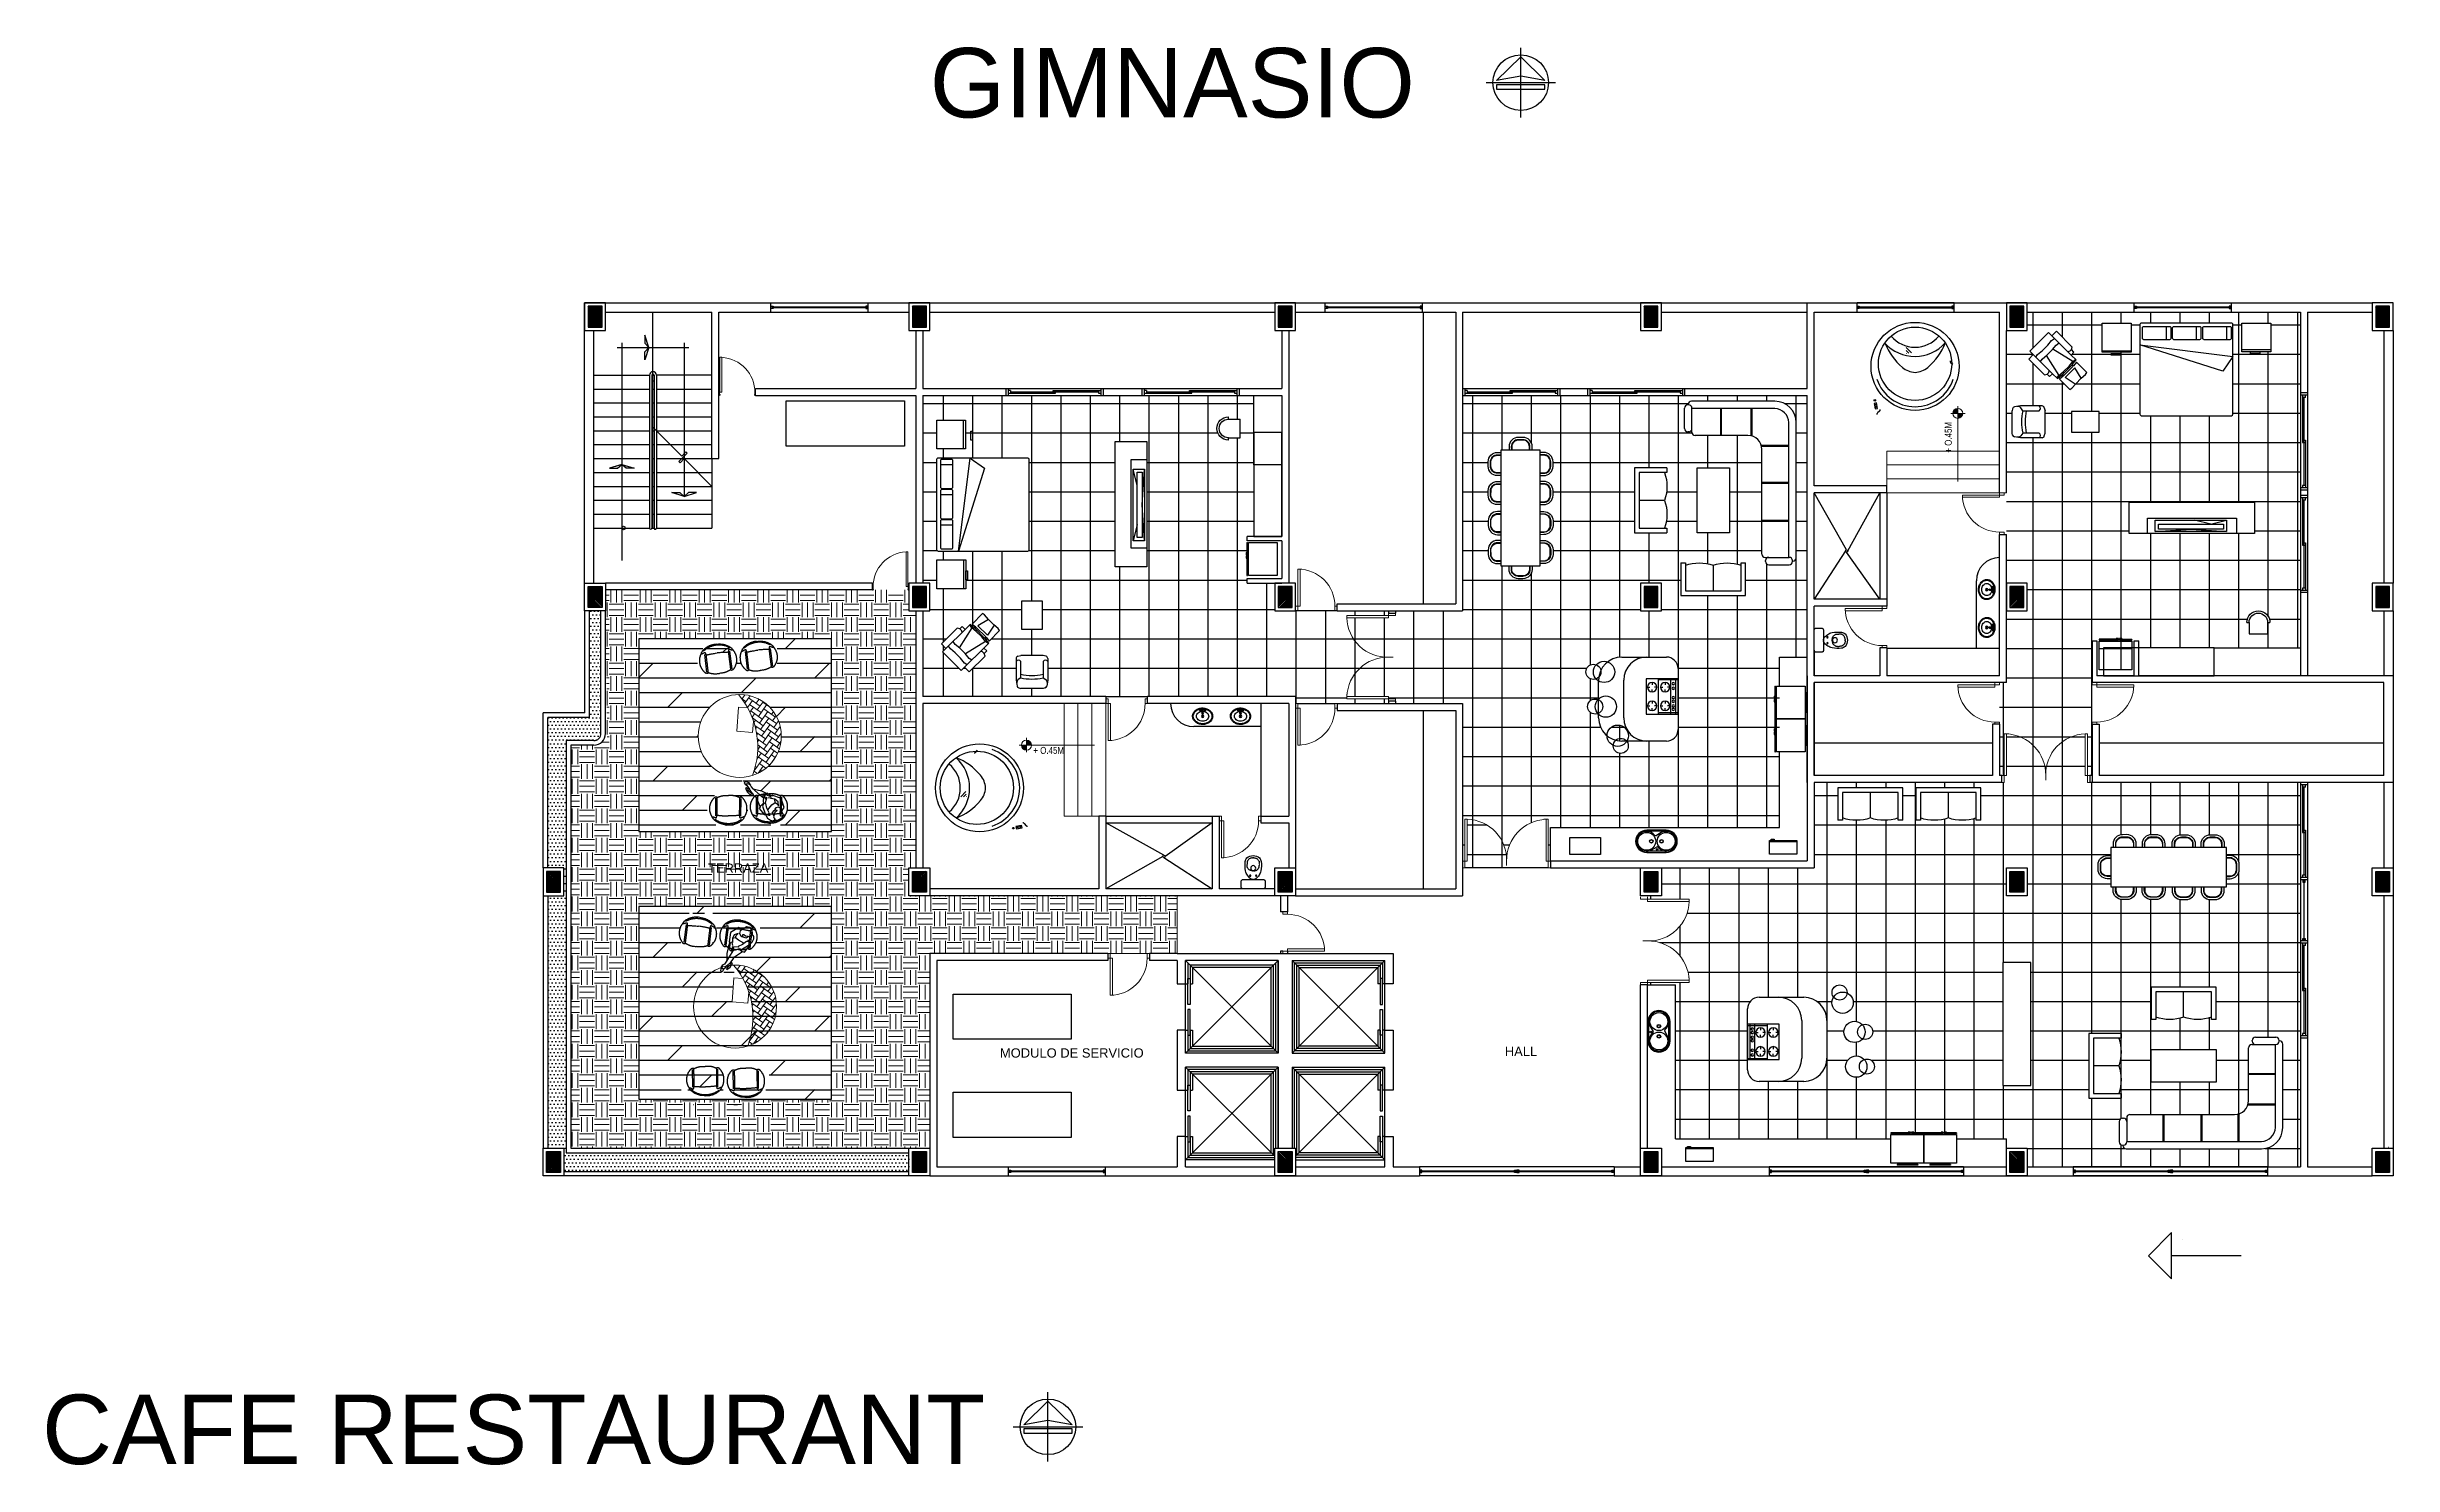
# Model space of a CAD drawing. Header units: millimetres. Extents: x -4638 to 11998, y -5967 to 10626.
# Drawn here: x 2623.1 to 2673.7, y 3320.9 to 3351.5 of the extents above; entities that cross this region are included whole.
import ezdxf

# ---------------------------------------------------------------- set-up
doc = ezdxf.new("R2010")
doc.units = ezdxf.units.MM
doc.linetypes.add('HIDDEN', pattern=[9.525, 6.35, -3.175])
doc.linetypes.add('HIDDEN2', pattern=[4.7625, 3.175, -1.5875])
for name, color, linetype in [('$AUDIT_BAD_LAYER1', 7, 'Continuous'), ('APLANADO-01', 143, 'Continuous'), ('ASCENSORES', 8, 'Continuous'), ('CANCEL', 9, 'Continuous'), ('CANCELL', 1, 'Continuous'), ('COLL', 3, 'Continuous'), ('ESCALERA', 8, 'Continuous'), ('mobiliario', 1, 'Continuous'), ('MUROSII', 5, 'Continuous'), ('NIVEL', 1, 'Continuous'), ('PISO', 8, 'Continuous'), ('pisos', 251, 'Continuous'), ('TEXTO', 4, 'Continuous'), ('VENTANAS', 7, 'Continuous')]:
    doc.layers.add(name, color=color, linetype=linetype)
for name, color, linetype, lineweight in [('a_MUEBLE', 7, 'Continuous', 5), ('IGLESIAS', 210, 'Continuous', 0), ('PUERTAS', 2, 'Continuous', 15), ('simbologia', 7, 'Continuous', 0)]:
    doc.layers.add(name, color=color, linetype=linetype, lineweight=lineweight)
doc.styles.get("Standard").update_dxf_attribs({"font": 'arial.ttf'})
doc.styles.add('style4', font='technic_.ttf')
pattern_1 = [(0, (1254.87096, 2998.628066), (0.0396875, 0.079375), [0, -0.079375])]
pattern_2 = [(0, (-1060.2303, 516.56393), (0, 0.635), []), (90, (-1060.2303, 516.56393), (-0.635, 4e-17), [])]
pattern_3 = [(0, (-1012.24213, 516.56393), (0, 0.3175), []), (45, (-1012.2421, 516.5639), (-0.63499957, 0.63499957), [0.4490128, -0.8980256])]

msp = doc.modelspace()

# ---------------------------------------------------------------- texts
at = {"style": 'style4'}
msp.add_text(' + O.45M', height=0.15, rotation=90, dxfattribs=at).set_placement((2664.194, 3342.682))
msp.add_text('+ O.45M', height=0.15, dxfattribs=at).set_placement((2644.36, 3336.228))
at = {"char_height": 1.5, "attachment_point": 1}
for s, width, insert in [('GIMNASIO', 10.75001, (2642.123, 3351.466)), ('CAFE RESTAURANT', 20.46782, (2622.952, 3322.397))]:
    msp.add_mtext_dynamic_manual_height_columns(s, width=width, gutter_width=1, heights=[0], dxfattribs=dict(at, insert=insert))
at = {"layer": 'a_MUEBLE', "char_height": 0.2, "attachment_point": 1}
for s, insert in [('TERRAZA', (2637.335, 3333.862)), ('TERRAZA', (2637.335, 3333.862)), ('MODULO DE SERVICIO', (2643.639, 3329.872)), ('HALL', (2654.542, 3329.904))]:
    msp.add_mtext_dynamic_manual_height_columns(s, width=2.99244, gutter_width=12.5, heights=[0], dxfattribs=dict(at, insert=insert))

# ---------------------------------------------------------------- blocks, each defined once
blk = doc.blocks.new('Norte')
at = {"color": 7}
for p, q in [((0, -0.75), (0, 0.75)), ((-0.75, 0), (0.75, 0))]:
    blk.add_line(p, q, dxfattribs=at)
at = {"color": 3}
for points in [[(-0.523, 0.045), (0, 0.555), (0.523, 0.045), (0, 0.139)], [(0.523, -0.045), (-0.523, -0.045), (-0.523, -0.139), (0.523, -0.139)]]:
    blk.add_lwpolyline(points, close=True, dxfattribs=at)
at = {"color": 7}
blk.add_circle((0, 0), 0.6, dxfattribs=at)
blk = doc.blocks.new('COL')
at = {"layer": '$AUDIT_BAD_LAYER1'}
h = blk.add_hatch(dxfattribs=at)
h.set_pattern_fill('LINE', color=256, scale=0.0075, angle=45, style=0)
h.set_pattern_definition([(45, (-3285.904862, 3239.789414), (-0.01683798023, 0.01683798023), [])])
h.paths.add_polyline_path([(-0.15, -0.225), (0.15, -0.225), (0.15, 0.225), (-0.15, 0.225)])
at = {"layer": '$AUDIT_BAD_LAYER1', "color": 8}
blk.add_lwpolyline([(-0.225, -0.3), (0.225, -0.3), (0.225, 0.3), (-0.225, 0.3)], close=True, dxfattribs=at)
at = {"layer": '$AUDIT_BAD_LAYER1'}
blk.add_lwpolyline([(-0.15, -0.225), (0.15, -0.225), (0.15, 0.225), (-0.15, 0.225)], close=True, dxfattribs=at)
blk = doc.blocks.new('ca_puerta_plan14')
at = {"layer": 'PUERTAS', "color": 8}
for p, q in [((0, -3.5), (0, 3.5)), ((0, 3.5), (1.5, 3.5)), ((1.5, 3.5), (1.5, 2.5)), ((1.5, 2.5), (2.5, 2.5)), ((2.5, 1.5), (1.5, 1.5)), ((1.5, 1.5), (1.5, -3.5)), ((2.5, 2.5), (2.5, 1.5)), ((83.5, 2.5), (82.5, 2.5)), ((82.5, 2.5), (82.5, 1.5)), ((82.5, 1.5), (83.5, 1.5)), ((85, 3.5), (83.5, 3.5)), ((83.5, 3.5), (83.5, 2.5)), ((83.5, 1.5), (83.5, -3.5)), ((85, -3.5), (85, 3.5)), ((1.5, -3.5), (0, -3.5)), ((2.1, -4), (1.4, -4)), ((1.8, -4.3), (1.8, -3.7)), ((83.5, -3.5), (85, -3.5))]:
    blk.add_line(p, q, dxfattribs=at)
at = {"layer": 'PUERTAS'}
for p, q in [((6.8, -4.3), (2.3, -4.3)), ((2.3, -4.3), (2.3, -85.3)), ((6.8, -85.3), (6.8, -4.3)), ((2.3, -85.3), (6.8, -85.3))]:
    blk.add_line(p, q, dxfattribs=at)
at = {"layer": 'PUERTAS', "color": 8}
blk.add_circle((1.8, -4), 0.5, dxfattribs=at)
at = {"layer": 'PUERTAS', "color": 250}
blk.add_arc((1.5, -3.4), 82, 273.6846, 359.929, dxfattribs=at)
blk = doc.blocks.new('Mure04pl')
at = {"color": 0, "linetype": 'ByBlock'}
for p, q in [((-0.405, -0.102), (-0.405, -0.373)), ((0.245, -0.102), (0.245, -0.373)), ((0.899, -0.102), (0.899, -0.373))]:
    blk.add_line(p, q, dxfattribs=at)
blk.add_lwpolyline([(1.033, -0.742), (0.819, -1.057), (-0.977, -0.492)], close=True, dxfattribs=at)
blk.add_lwpolyline([(1.033, -1.991), (1.033, -0.051, 0.414214), (1.003, -0.021), (-0.942, -0.021, 0.414214), (-0.972, -0.051), (-0.972, -1.991, 0.414214), (-0.942, -2.021), (1.003, -2.021)], format="xyb", dxfattribs=at)
for points in [[(-0.894, -0.373), (-0.327, -0.373, 0.414214), (-0.297, -0.343), (-0.297, -0.132, 0.414214), (-0.327, -0.102), (-0.894, -0.102, 0.414214), (-0.924, -0.132), (-0.924, -0.343, 0.414214)], [(-0.244, -0.373), (0.323, -0.373, 0.414214), (0.353, -0.343), (0.353, -0.132, 0.414214), (0.323, -0.102), (-0.244, -0.102, 0.414214), (-0.274, -0.132), (-0.274, -0.343, 0.414214)], [(0.41, -0.373), (0.977, -0.373, 0.414214), (1.007, -0.343), (1.007, -0.132, 0.414214), (0.977, -0.102), (0.41, -0.102, 0.414214), (0.38, -0.132), (0.38, -0.343, 0.414214)]]:
    blk.add_lwpolyline(points, format="xyb", close=True, dxfattribs=at)
blk.add_arc((1.003, -1.991), 0.03, 270, 0, dxfattribs=at)
blk = doc.blocks.new('A$C519E6875')
for p, q in [((-896.673, 1636.545), (-896.723, 1636.545)), ((-896.673, 1636.395), (-896.673, 1636.545)), ((-894.873, 1636.395), (-894.873, 1636.545)), ((-894.823, 1636.545), (-894.873, 1636.545)), ((-896.673, 1636.395), (-896.723, 1636.395)), ((-896.673, 1636.395), (-896.673, 1635.495)), ((-896.623, 1636.395), (-896.673, 1636.395)), ((-896.623, 1635.495), (-896.623, 1636.395)), ((-895.773, 1636.395), (-895.773, 1636.495)), ((-894.923, 1635.495), (-894.923, 1636.395)), ((-894.923, 1636.395), (-894.873, 1636.395)), ((-894.873, 1636.395), (-894.873, 1635.495)), ((-894.823, 1636.395), (-894.873, 1636.395)), ((-896.673, 1635.495), (-896.623, 1635.495)), ((-896.573, 1635.495), (-896.623, 1635.495)), ((-894.873, 1635.495), (-894.923, 1635.495))]:
    blk.add_line(p, q)
for centre, radius, start, end in [((-896.658, 1636.38), 0.886, 272.3082, 0.9649), ((-894.898, 1636.369), 0.875, 178.374, 268.4116)]:
    blk.add_arc(centre, radius, start, end)
blk = doc.blocks.new('A$C40312F04')
at = {"layer": 'PUERTAS'}
for p, q in [((0.85, 0.9), (0.8, 0.9)), ((0.8, 0.9), (0.8, 0.1)), ((0.85, 0), (0.85, 0.9)), ((0.05, 0.1), (0, 0.1)), ((0.05, 0), (0.05, 0.1)), ((0.8, 0.1), (0.85, 0.1)), ((0.85, 0), (0.85, 0.1)), ((0.9, 0.1), (0.85, 0.1)), ((0, 0), (0.05, 0)), ((0.85, 0), (0.9, 0))]:
    blk.add_line(p, q, dxfattribs=at)
blk.add_arc((0.85, 0.1), 0.8, 90, 180, dxfattribs=at)
blk = doc.blocks.new('mobiliariop115')
at = {"color": 0, "linetype": 'ByBlock'}
for p, q in [((0.011, 0.284), (0, 0.241)), ((0, -0.241), (0, 0.241)), ((0.178, 0.343), (0.052, 0.322)), ((0.157, 0.322), (0.109, 0.331)), ((0.646, 0.343), (0.178, 0.343)), ((0.229, 0.241), (0.189, 0.3)), ((0.229, 0.241), (0.584, 0.241)), ((0.695, 0.304), (0.711, 0.241)), ((0.711, -0.241), (0.711, 0.241)), ((0.011, -0.284), (0, -0.241)), ((0.178, -0.343), (0.052, -0.322)), ((0.157, -0.322), (0.109, -0.331)), ((0.646, -0.343), (0.178, -0.343)), ((0.229, -0.241), (0.189, -0.3)), ((0.584, -0.241), (0.229, -0.241)), ((0.695, -0.304), (0.711, -0.241))]:
    blk.add_line(p, q, dxfattribs=at)
for centre, radius, start, end in [((0.06, 0.272), 0.0508, 99.4623, 165.9638), ((0.147, 0.272), 0.0508, 33.6901, 78.6901), ((1.362, 0), 1.159, 167.982, 192.018), ((1.438, 0), 1.159, 167.982, 192.018), ((0.546, 0.292), 0.0635, 306.8699, 53.1301), ((0.646, 0.292), 0.0508, 14.0362, 90), ((0.06, -0.272), 0.0508, 194.0362, 260.5377), ((0.147, -0.272), 0.0508, 281.3099, 326.3099), ((0.546, -0.292), 0.0635, 306.8699, 53.1301), ((0.646, -0.292), 0.0508, 270, 345.9638)]:
    blk.add_arc(centre, radius, start, end, dxfattribs=at)
blk = doc.blocks.new('MHPLS024')
at = {"linetype": 'ByBlock'}
for p, q in [((-1.206, 0.209), (-1.193, 0.26)), ((-1.193, 0.082), (-1.206, 0.209)), ((-1.193, 0.26), (-0.875, 0.26)), ((-1.193, 0.082), (-0.939, 0.145)), ((-1.193, -0.082), (-1.193, 0.082)), ((-0.939, 0.145), (-0.939, -0.145)), ((-0.875, 0.26), (-0.888, 0.158)), ((-0.888, 0.158), (-0.85, 0.158)), ((-0.85, 0.158), (-0.837, 0.285)), ((-0.837, 0.285), (-0.685, 0.285)), ((-0.812, 0.209), (-0.317, 0.095)), ((-0.685, 0.374), (-0.609, 0.374)), ((-0.685, 0.285), (-0.685, 0.374)), ((-0.101, 0.285), (-0.685, 0.285)), ((-0.609, 0.374), (-0.583, 0.425)), ((-0.609, 0.374), (-0.609, 0.323)), ((-0.609, 0.323), (-0.583, 0.285)), ((-0.583, 0.425), (-0.101, 0.425)), ((-0.101, 0.425), (-0.101, 0.285)), ((-0.101, 0.285), (0, 0.285)), ((0, 0.285), (0, -0.285)), ((-1.206, -0.209), (-1.193, -0.082)), ((-1.193, -0.26), (-1.206, -0.209)), ((-1.193, -0.095), (-0.939, -0.145)), ((-0.875, -0.26), (-1.193, -0.26)), ((-0.85, -0.158), (-0.888, -0.158)), ((-0.888, -0.158), (-0.875, -0.26)), ((-0.837, -0.285), (-0.85, -0.158)), ((-0.685, -0.285), (-0.837, -0.285)), ((-0.812, -0.209), (-0.317, -0.095)), ((-0.101, -0.285), (-0.685, -0.285)), ((-0.685, -0.374), (-0.685, -0.285)), ((-0.609, -0.374), (-0.685, -0.374)), ((-0.609, -0.323), (-0.583, -0.285)), ((-0.609, -0.374), (-0.609, -0.323)), ((-0.583, -0.425), (-0.609, -0.374)), ((-0.101, -0.425), (-0.583, -0.425)), ((-0.101, -0.285), (-0.101, -0.425)), ((0, -0.285), (-0.101, -0.285))]:
    blk.add_line(p, q, dxfattribs=at)
blk.add_lwpolyline([(-0.85, 0.145), (-0.85, -0.145), (-0.888, -0.145), (-0.888, 0.145)], close=True, dxfattribs=at)
for points in [[(-0.825, -0.285), (-0.812, -0.222), (-0.825, -0.082), (-0.825, 0.082), (-0.812, 0.209), (-0.825, 0.285)], [(-0.317, -0.285), (-0.304, -0.222), (-0.317, -0.082), (-0.317, 0.082), (-0.304, 0.209), (-0.317, 0.285)], [(-0.177, -0.285), (-0.164, -0.222), (-0.177, -0.082), (-0.177, 0.082), (-0.164, 0.209), (-0.177, 0.285)]]:
    blk.add_lwpolyline(points, dxfattribs=at)
blk = doc.blocks.new('A$C6343343B')
for points in [[(1.099, 2.094), (1.156, 2.143, 0.414214), (1.179, 2.425), (1.115, 2.501, 0.414214), (0.833, 2.524), (0.776, 2.476)], [(0.61, 2.401), (0.561, 2.458, 0.414214), (0.279, 2.481), (0.203, 2.417, 0.414214), (0.18, 2.135), (0.228, 2.077)], [(0.572, 2.368), (0.523, 2.426, 0.414214), (0.312, 2.443), (0.236, 2.378, 0.414214), (0.218, 2.167), (0.267, 2.11)], [(0.564, 2.362), (0.516, 2.419, 0.414214), (0.318, 2.435), (0.242, 2.371, 0.414214), (0.226, 2.173), (0.274, 2.116)], [(1.067, 2.132), (1.124, 2.181, 0.414214), (1.141, 2.392), (1.077, 2.469, 0.414214), (0.865, 2.486), (0.808, 2.438)], [(0.814, 2.43), (0.872, 2.478, -0.414214), (1.069, 2.462), (1.134, 2.386, -0.414214), (1.117, 2.189), (1.06, 2.14)], [(1.503, 1.617), (1.56, 1.666, 0.414214), (1.584, 1.948), (1.519, 2.024, 0.414214), (1.237, 2.047), (1.18, 1.999)], [(1.471, 1.656), (1.528, 1.704, 0.414214), (1.545, 1.916), (1.481, 1.992, 0.414214), (1.269, 2.009), (1.212, 1.961)], [(1.219, 1.953), (1.276, 2.002, -0.414214), (1.473, 1.985), (1.538, 1.909, -0.414214), (1.521, 1.712), (1.464, 1.663)], [(0.45, 1.545), (0.393, 1.496, -0.414214), (0.111, 1.519), (0.047, 1.596, -0.414214), (0.07, 1.878), (0.127, 1.926)], [(0.418, 1.583), (0.361, 1.534, -0.414214), (0.15, 1.552), (0.085, 1.628, -0.414214), (0.102, 1.84), (0.16, 1.888)], [(0.166, 1.88), (0.109, 1.832, 0.414214), (0.093, 1.635), (0.157, 1.558, 0.414214), (0.354, 1.542), (0.412, 1.59)], [(1.6, 1.503), (1.657, 1.552, -0.414214), (1.939, 1.528), (2.004, 1.452, -0.414214), (1.981, 1.17), (1.923, 1.122)], [(1.632, 1.465), (1.69, 1.513, -0.414214), (1.901, 1.496), (1.966, 1.42, -0.414214), (1.948, 1.208), (1.891, 1.16)], [(1.639, 1.457), (1.696, 1.506, -0.414214), (1.893, 1.489), (1.958, 1.413, -0.414214), (1.942, 1.216), (1.884, 1.167)], [(0.855, 1.068), (0.797, 1.019, -0.414214), (0.515, 1.043), (0.451, 1.119, -0.414214), (0.474, 1.401), (0.531, 1.449)], [(0.822, 1.106), (0.765, 1.058, -0.414214), (0.554, 1.075), (0.489, 1.151, -0.414214), (0.506, 1.363), (0.564, 1.411)], [(0.57, 1.404), (0.513, 1.355, 0.414214), (0.497, 1.158), (0.561, 1.081, 0.414214), (0.759, 1.065), (0.816, 1.114)], [(2.004, 1.026), (2.061, 1.075, -0.414214), (2.343, 1.051), (2.408, 0.975, -0.414214), (2.385, 0.693), (2.327, 0.645)], [(2.036, 0.988), (2.094, 1.037, -0.414214), (2.305, 1.019), (2.37, 0.943, -0.414214), (2.352, 0.731), (2.295, 0.683)], [(2.043, 0.98), (2.1, 1.029, -0.414214), (2.297, 1.013), (2.362, 0.936, -0.414214), (2.346, 0.739), (2.289, 0.691)], [(0.952, 0.953), (0.894, 0.905, 0.414214), (0.871, 0.623), (0.936, 0.547, 0.414214), (1.218, 0.524), (1.275, 0.572)], [(0.984, 0.915), (0.927, 0.867, 0.414214), (0.909, 0.655), (0.974, 0.579, 0.414214), (1.185, 0.562), (1.243, 0.61)], [(0.99, 0.908), (0.933, 0.859, 0.414214), (0.917, 0.662), (0.982, 0.586, 0.414214), (1.179, 0.569), (1.236, 0.618)], [(1.356, 0.477), (1.298, 0.428, 0.414214), (1.275, 0.146), (1.34, 0.07, 0.414214), (1.622, 0.047), (1.679, 0.095)], [(1.388, 0.439), (1.331, 0.39, 0.414214), (1.313, 0.179), (1.378, 0.102, 0.414214), (1.589, 0.085), (1.647, 0.133)], [(1.394, 0.431), (1.337, 0.382, 0.414214), (1.321, 0.185), (1.386, 0.109, 0.414214), (1.583, 0.093), (1.64, 0.141)], [(2.226, 0.494), (2.275, 0.436, -0.414214), (2.251, 0.154), (2.175, 0.09, -0.414214), (1.893, 0.113), (1.845, 0.17)], [(2.188, 0.461), (2.237, 0.404, -0.414214), (2.219, 0.193), (2.143, 0.128, -0.414214), (1.931, 0.145), (1.883, 0.203)], [(2.18, 0.455), (2.229, 0.398, -0.414214), (2.213, 0.2), (2.136, 0.136, -0.414214), (1.939, 0.152), (1.891, 0.209)]]:
    blk.add_lwpolyline(points, format="xyb")
blk.add_lwpolyline([(2.357, 0.605), (1.714, 0.059, -0.414214), (1.709, 0.059), (0.097, 1.962, -0.414214), (0.097, 1.966), (0.741, 2.512, -0.414214), (0.745, 2.512), (2.358, 0.609, -0.414214)], format="xyb", close=True)
blk = doc.blocks.new('RINCONERA1')
for p, q in [((2.92, 0), (0, 0)), ((-0.46, -0.46), (-0.46, -2.26)), ((-0.3, -0.46), (-0.3, -2.25)), ((2.91, -0.16), (0, -0.16)), ((0.49, -0.754), (0.49, -0.16)), ((0.51, -0.748), (0.51, -0.16)), ((1.29, -0.74), (1.29, -0.16)), ((1.31, -0.74), (1.31, -0.16)), ((2.11, -0.74), (2.11, -0.16)), ((2.13, -0.74), (2.13, -0.16)), ((2.91, -0.67), (2.91, -0.15)), ((3, -0.08), (2.98, -0.08)), ((2.99, -0.08), (2.99, -0.07)), ((3.07, -0.59), (3.07, -0.15)), ((0.294, -0.95), (-0.3, -0.95)), ((0.288, -0.97), (-0.3, -0.97)), ((2.84, -0.74), (0.58, -0.74)), ((3, -0.66), (2.98, -0.66)), ((0.28, -1.04), (0.28, -2.18)), ((0.28, -1.61), (-0.3, -1.61)), ((0.28, -1.626), (-0.3, -1.626)), ((-0.38, -2.33), (-0.39, -2.33)), ((-0.38, -2.32), (-0.38, -2.34)), ((0.21, -2.25), (-0.31, -2.25)), ((0.13, -2.41), (-0.31, -2.41)), ((0.2, -2.32), (0.2, -2.34))]:
    blk.add_line(p, q)
for centre, radius, start, end in [((0, -0.46), 0.46, 90, 180), ((0, -0.46), 0.3, 90, 180), ((2.98, -0.15), 0.07, 90, 180), ((2.92, -0.07), 0.07, 0, 90), ((3, -0.15), 0.07, 0, 90), ((0.58, -1.04), 0.3, 90, 180), ((2.84, -0.67), 0.07, 270, 0), ((2.98, -0.59), 0.07, 180, 270), ((3, -0.59), 0.07, 270, 0), ((-0.39, -2.26), 0.07, 180, 270), ((-0.31, -2.32), 0.07, 90, 180), ((-0.31, -2.34), 0.07, 180, 270), ((0.13, -2.32), 0.07, 0, 90), ((0.13, -2.34), 0.07, 270, 360), ((0.21, -2.18), 0.07, 270, 0)]:
    blk.add_arc(centre, radius, start, end)
blk = doc.blocks.new('MHPLS512')
for p, q in [((0, -0.65), (0, -0.1)), ((-0.7, -0.7), (-0.6, -0.7)), ((0.6, -0.7), (0.7, -0.7))]:
    blk.add_line(p, q)
for points in [[(-0.7, -0.7), (-0.7, 0), (0.7, 0), (0.7, -0.7)], [(-0.6, -0.7), (-0.6, -0.1), (0.6, -0.1), (0.6, -0.7)]]:
    blk.add_lwpolyline(points)
for centre in [(-0.3, 0.225), (0.3, 0.225)]:
    blk.add_arc(centre, 0.925, 251.0754, 288.9246)
blk = doc.blocks.new('Tarja-p04')
for p, q in [((-0.21, -0.025), (0.21, -0.025)), ((-0.21, -0.456), (0.21, -0.456)), ((-0.102, -0.427), (0.002, -0.366)), ((0.102, -0.053), (-0.002, -0.114))]:
    blk.add_line(p, q)
blk.add_lwpolyline([(-0.21, -0.48), (0.21, -0.48, 1), (0.21, 0), (-0.21, 0, 1), (-0.21, -0.48)], format="xyb")
for centre, radius in [((-0.21, -0.24), 0.193), ((-0.11, -0.24), 0.038), ((-0.11, -0.24), 0.0328), ((-0.015, -0.065), 0.0175), ((0.21, -0.24), 0.193), ((0.11, -0.24), 0.038), ((0.11, -0.24), 0.0328)]:
    blk.add_circle(centre, radius)
for centre, radius, start, end in [((-0.21, -0.24), 0.215, 38.3143, 300), ((-0.017, -0.088), 0.03, 218.3143, 300), ((0.017, -0.392), 0.03, 38.3143, 120), ((0.21, -0.24), 0.215, 218.3143, 120)]:
    blk.add_arc(centre, radius, start, end)
blk = doc.blocks.new('microondas pta.')
at = {"linetype": 'ByBlock'}
blk.add_line((471.993, 98.532), (472.587, 98.532), dxfattribs=at)
for points in [[(472.587, 98.502), (471.993, 98.502), (471.993, 98.802), (472.587, 98.802)], [(472.549, 98.477), (472.487, 98.477), (472.487, 98.494), (472.549, 98.494)]]:
    blk.add_lwpolyline(points, close=True, dxfattribs=at)
blk = doc.blocks.new('A$C16166F51')
at = {"color": 0, "linetype": 'ByBlock'}
for p, q in [((0.197, 0.864), (0, 0.183)), ((0.793, 0.691), (0.197, 0.864)), ((0.595, 0.01), (0.793, 0.691)), ((0.814, 0.685), (0.74, 0.43)), ((0.829, 0.681), (0.755, 0.425)), ((0.829, 0.681), (0.814, 0.685)), ((0, 0.183), (0.595, 0.01)), ((0.734, 0.408), (0.617, 0.004)), ((0.632, 0), (0.617, 0.004)), ((0.749, 0.404), (0.632, 0)), ((0.749, 0.404), (0.734, 0.408)), ((0.749, 0.404), (0.735, 0.356)), ((0.75, 0.352), (0.735, 0.356)), ((0.755, 0.425), (0.74, 0.43)), ((0.764, 0.4), (0.749, 0.404)), ((0.764, 0.4), (0.75, 0.352)), ((0.769, 0.473), (0.755, 0.425)), ((0.77, 0.421), (0.755, 0.425)), ((0.784, 0.469), (0.769, 0.473)), ((0.784, 0.469), (0.77, 0.421))]:
    blk.add_line(p, q, dxfattribs=at)
blk = doc.blocks.new('A$C5D012756')
for p, q in [((0.136, 0.043), (0.3, 0.043)), ((0.168, 0.075), (0.168, 0.012)), ((0.2, 0.178), (0.235, 0.178)), ((0.206, 0.119), (0.206, 0.043)), ((0.218, 0.16), (0.218, 0.196)), ((0.218, 0.139), (0.218, 0.011)), ((0.231, 0.119), (0.231, 0.043)), ((0.268, 0.075), (0.268, 0.012))]:
    blk.add_line(p, q)
for centre, radius in [((0.168, 0.043), 0.0189), ((0.168, 0.043), 0.0126), ((0.218, 0.178), 0.0267), ((0.218, 0.178), 0.0178), ((0.268, 0.043), 0.0189), ((0.268, 0.043), 0.0126)]:
    blk.add_circle(centre, radius)
for centre, radius, start, end in [((0.147, 0.176), 0.147, 155.0091, 181.8455), ((0.147, 0.176), 0.147, 181.8455, 208.682), ((0.182, 0.16), 0.185, 131.153, 155.0091), ((0.15, 0.177), 0.133, 153.7478, 180.8074), ((0.15, 0.177), 0.133, 180.8074, 207.8671), ((0.18, 0.194), 0.185, 208.682, 232.538), ((0.183, 0.161), 0.17, 129.8444, 153.7478), ((0.182, 0.194), 0.17, 207.8671, 231.7705), ((0.205, 0.133), 0.22, 110.5784, 131.153), ((0.202, 0.222), 0.22, 232.538, 253.1127), ((0.204, 0.135), 0.203, 109.3729, 129.8444), ((0.203, 0.221), 0.203, 231.7705, 252.242), ((0.174, 0.178), 0.088, 153.6578, 180.6407), ((0.174, 0.178), 0.088, 180.6407, 207.6237), ((0.195, 0.167), 0.112, 129.7704, 153.6578), ((0.195, 0.189), 0.112, 207.6237, 231.5111), ((0.209, 0.15), 0.134, 109.2634, 129.7704), ((0.208, 0.206), 0.134, 231.5111, 252.0181), ((0.22, 0.091), 0.265, 91.8455, 110.5784), ((0.219, 0.094), 0.247, 90.8074, 109.3729), ((0.215, 0.265), 0.265, 253.1127, 271.8455), ((0.216, 0.262), 0.247, 252.242, 270.8074), ((0.218, 0.124), 0.162, 90.6407, 109.2634), ((0.217, 0.233), 0.162, 252.0181, 270.6407), ((0.218, 0.043), 0.0189, 131.8103, 48.1897), ((0.218, 0.119), 0.0126, 359.9994, 180.0006), ((0.218, 0.043), 0.0126, 180, 0), ((0.22, 0.091), 0.265, 73.1127, 91.8455), ((0.219, 0.094), 0.247, 72.242, 90.8074), ((0.218, 0.124), 0.162, 72.0181, 90.6407), ((0.217, 0.233), 0.162, 270.6407, 289.2634), ((0.216, 0.262), 0.247, 270.8074, 289.3729), ((0.215, 0.265), 0.265, 271.8455, 290.5784), ((0.227, 0.151), 0.134, 51.5111, 72.0181), ((0.226, 0.206), 0.134, 289.2634, 309.7704), ((0.232, 0.135), 0.203, 51.7705, 72.242), ((0.233, 0.134), 0.22, 52.538, 73.1127), ((0.231, 0.221), 0.203, 289.3729, 309.8444), ((0.231, 0.223), 0.22, 290.5784, 311.153), ((0.24, 0.168), 0.112, 27.6237, 51.5111), ((0.24, 0.189), 0.112, 309.7704, 333.6578), ((0.261, 0.179), 0.088, 0.6407, 27.6237), ((0.261, 0.179), 0.088, 333.6578, 0.6407), ((0.253, 0.162), 0.17, 27.8671, 51.7705), ((0.252, 0.195), 0.17, 309.8444, 333.7478), ((0.255, 0.162), 0.185, 28.682, 52.538), ((0.254, 0.197), 0.185, 311.153, 335.0091), ((0.285, 0.179), 0.133, 0.8074, 27.8671), ((0.285, 0.179), 0.133, 333.7478, 0.8074), ((0.288, 0.18), 0.147, 1.8455, 28.682), ((0.288, 0.18), 0.147, 335.0091, 1.8455)]:
    blk.add_arc(centre, radius, start, end)
blk = doc.blocks.new('SAPLS506')
blk.add_line((-0.006, -0.198), (0.007, -0.198))
blk.add_lwpolyline([(-0.257, -0.03), (-0.257, -0.168, 0.414214), (-0.227, -0.198), (-0.006, -0.198), (-0.018, -0.2, 0.160975), (-0.064, -0.222, 0.055228), (-0.125, -0.292, 0.087544), (-0.165, -0.386, 0.077711), (-0.172, -0.588, 0.145572), (-0.137, -0.666, 0.193023), (0.001, -0.716, 61.25604), (0.001, -0.716, 0.193023), (0.138, -0.666, 0.145572), (0.173, -0.588, 0.077711), (0.166, -0.386, 0.087544), (0.126, -0.292, 0.055228), (0.066, -0.222, 0.161493), (0.02, -0.2), (0.007, -0.198), (0.227, -0.198, 0.414214), (0.257, -0.168), (0.257, -0.03, 0.414214), (0.227, 0), (-0.227, 0, 0.414214)], format="xyb", close=True)
for points in [[(-0.014, -0.388), (-0.032, -0.389, 0.028747), (-0.06, -0.397, 0.052421), (-0.075, -0.403, 0.050041), (-0.091, -0.415, 0.040538), (-0.108, -0.434, 0.036304), (-0.124, -0.456, 0.08346), (-0.128, -0.467, 0.024812), (-0.129, -0.478, 0.009631), (-0.131, -0.504, 0.014344), (-0.132, -0.513, 0.009208), (-0.131, -0.527)], [(0.016, -0.388), (0.033, -0.389, -0.028747), (0.062, -0.397, -0.052421), (0.076, -0.403, -0.050041), (0.093, -0.415, -0.040538), (0.11, -0.434, -0.036304), (0.125, -0.456, -0.08346), (0.129, -0.467, -0.024812), (0.131, -0.478, -0.009631), (0.133, -0.504, -0.014344), (0.133, -0.513, -0.009208), (0.133, -0.527)], [(-0.014, -0.667), (-0.032, -0.666, -0.028747), (-0.06, -0.658, -0.052421), (-0.075, -0.652, -0.050041), (-0.091, -0.64, -0.040538), (-0.108, -0.621, -0.036304), (-0.124, -0.599, -0.08346), (-0.128, -0.588, -0.024812), (-0.129, -0.577, -0.009631), (-0.131, -0.551, -0.014344), (-0.132, -0.542, -0.009208), (-0.131, -0.528)], [(0.016, -0.667), (0.033, -0.666, 0.028747), (0.062, -0.658, 0.052421), (0.076, -0.652, 0.050041), (0.093, -0.64, 0.040538), (0.11, -0.621, 0.036304), (0.125, -0.599, 0.08346), (0.129, -0.588, 0.024812), (0.131, -0.577, 0.009631), (0.133, -0.551, 0.014344), (0.133, -0.542, 0.009208), (0.133, -0.528)]]:
    blk.add_lwpolyline(points, format="xyb")
for points in [[(-0.014, -0.388), (0.001, -0.388)], [(0.016, -0.388), (0.001, -0.388)], [(-0.014, -0.667), (0.001, -0.667)], [(0.016, -0.667), (0.001, -0.667)]]:
    blk.add_lwpolyline(points)
for centre, radius in [((-0.063, -0.283), 0.0141), ((0.001, -0.446), 0.0535), ((0.064, -0.283), 0.0141)]:
    blk.add_circle(centre, radius)
blk = doc.blocks.new('A$C5391260A')
for p, q in [((0, 0.15), (0, 0)), ((0.05, 0.15), (0.05, 0)), ((0.1, 0.105), (0.05, 0.105)), ((0.05, 0.045), (1.075, 0.045)), ((0.1, 0.105), (0.1, 0.045)), ((0.1, 0.075), (2, 0.075)), ((1.025, 0.105), (2.05, 0.105)), ((1.025, 0.105), (2.05, 0.105)), ((1.025, 0.045), (1.025, 0.105)), ((1.075, 0.045), (1.075, 0.105)), ((2, 0.105), (2, 0.045)), ((2, 0.045), (2.05, 0.045)), ((2.05, 0.15), (2.05, 0)), ((2.1, 0.15), (2.1, 0))]:
    blk.add_line(p, q)
blk = doc.blocks.new('Muko07pl')
at = {"color": 0, "linetype": 'ByBlock'}
for p, q in [((-0.224, 0), (0.224, 0)), ((-0.224, -0.016), (-0.224, 0)), ((0.224, -0.016), (0.224, 0)), ((-0.354, -0.044), (0.354, -0.044)), ((-0.354, -0.664), (-0.354, -0.044)), ((-0.224, -0.018), (0.224, -0.018)), ((0.354, -0.044), (0.354, -0.664)), ((0.354, -0.664), (-0.354, -0.664)), ((-0.354, -0.686), (-0.089, -0.686)), ((-0.354, -0.702), (-0.354, -0.686)), ((-0.354, -0.702), (-0.089, -0.702)), ((-0.138, -0.702), (-0.089, -0.702)), ((-0.138, -0.717), (-0.138, -0.702)), ((-0.138, -0.717), (-0.089, -0.717)), ((-0.089, -0.702), (-0.089, -0.686)), ((-0.089, -0.717), (-0.089, -0.702)), ((-0.066, -0.686), (0.354, -0.686)), ((-0.066, -0.702), (-0.066, -0.686)), ((-0.066, -0.717), (-0.066, -0.702)), ((-0.066, -0.702), (-0.017, -0.702)), ((-0.066, -0.702), (0.354, -0.702)), ((-0.066, -0.717), (-0.017, -0.717)), ((-0.017, -0.717), (-0.017, -0.702)), ((0.354, -0.702), (0.354, -0.686))]:
    blk.add_line(p, q, dxfattribs=at)
blk = doc.blocks.new('A$C01E5101D')
at = {"linetype": 'ByBlock'}
for p, q in [((0, 0.762), (0.686, 0.762)), ((0, 0), (0, 0.762)), ((0.051, 0), (0.051, 0.762)), ((0.152, 0), (0.152, 0.762)), ((0.178, 0.584), (0.229, 0.584)), ((0.279, 0.686), (0.279, 0.635)), ((0.279, 0.483), (0.279, 0.533)), ((0.381, 0.584), (0.33, 0.584)), ((0.457, 0.584), (0.508, 0.584)), ((0.559, 0.686), (0.559, 0.635)), ((0.559, 0.483), (0.559, 0.533)), ((0.66, 0.584), (0.61, 0.584)), ((0.178, 0.178), (0.229, 0.178)), ((0.279, 0.279), (0.279, 0.229)), ((0.279, 0.076), (0.279, 0.127)), ((0.381, 0.178), (0.33, 0.178)), ((0.457, 0.178), (0.508, 0.178)), ((0.559, 0.279), (0.559, 0.229)), ((0.559, 0.076), (0.559, 0.127)), ((0.66, 0.178), (0.61, 0.178)), ((0.686, 0), (0, 0))]:
    blk.add_line(p, q, dxfattribs=at)
at = {"linetype": 'HIDDEN'}
for p, q in [((0, 0.737), (0.432, 0.737)), ((0.432, 0.762), (0.432, 0)), ((0, 0.025), (0.432, 0.025))]:
    blk.add_line(p, q, dxfattribs=at)
at = {"linetype": 'ByBlock'}
for centre, radius in [((0.102, 0.66), 0.0254), ((0.102, 0.559), 0.0254), ((0.279, 0.584), 0.102), ((0.559, 0.584), 0.102), ((0.102, 0.356), 0.0254), ((0.102, 0.279), 0.0254), ((0.102, 0.178), 0.0254), ((0.102, 0.102), 0.0254), ((0.279, 0.178), 0.102), ((0.559, 0.178), 0.102)]:
    blk.add_circle(centre, radius, dxfattribs=at)
blk = doc.blocks.new('A$C6A487AA8')
for p, q in [((0, 0.434), (0.384, 0.546)), ((0.454, 0.306), (0.384, 0.546)), ((0.07, 0.194), (0, 0.434)), ((0.022, 0.18), (0.07, 0.194)), ((0.454, 0.306), (0.502, 0.32))]:
    blk.add_line(p, q)
for radius in [0.25, 0.2]:
    blk.add_arc((0.262, 0.25), radius, 196.2167, 16.2167)
blk = doc.blocks.new('DFGJKSDGKLSDG')
for points in [[(480.33, 92.771), (480.329, 92.769), (480.328, 92.767), (480.327, 92.766), (480.326, 92.764), (480.324, 92.761), (480.323, 92.759), (480.321, 92.756), (480.32, 92.753), (480.318, 92.75), (480.316, 92.746), (480.314, 92.742), (480.311, 92.738), (480.309, 92.733), (480.306, 92.728), (480.304, 92.723), (480.301, 92.717), (480.299, 92.711), (480.296, 92.705), (480.294, 92.698), (480.291, 92.692), (480.289, 92.685), (480.287, 92.678), (480.285, 92.671), (480.283, 92.665), (480.281, 92.658), (480.28, 92.652), (480.278, 92.646), (480.277, 92.639), (480.276, 92.633), (480.275, 92.626), (480.275, 92.619), (480.274, 92.612), (480.274, 92.604), (480.274, 92.596), (480.274, 92.588), (480.274, 92.58), (480.274, 92.572), (480.274, 92.564), (480.275, 92.556), (480.275, 92.548), (480.276, 92.54), (480.277, 92.532), (480.278, 92.525), (480.279, 92.518), (480.281, 92.511), (480.282, 92.504), (480.284, 92.497), (480.286, 92.49), (480.288, 92.483), (480.29, 92.477), (480.293, 92.47), (480.296, 92.463), (480.299, 92.456), (480.302, 92.45), (480.305, 92.443), (480.308, 92.436), (480.312, 92.429), (480.316, 92.423), (480.32, 92.416), (480.324, 92.409), (480.328, 92.403), (480.332, 92.397), (480.336, 92.392), (480.339, 92.386), (480.343, 92.381), (480.346, 92.377), (480.349, 92.373), (480.352, 92.37), (480.355, 92.366), (480.357, 92.363), (480.36, 92.361), (480.362, 92.358), (480.364, 92.356), (480.366, 92.353), (480.368, 92.351), (480.37, 92.35), (480.372, 92.348), (480.374, 92.346), (480.376, 92.345), (480.378, 92.343), (480.38, 92.342), (480.381, 92.34), (480.383, 92.339), (480.385, 92.338), (480.387, 92.337), (480.389, 92.336), (480.39, 92.335), (480.392, 92.334), (480.393, 92.334), (480.395, 92.333), (480.396, 92.332), (480.398, 92.332), (480.399, 92.332), (480.401, 92.331), (480.402, 92.331), (480.404, 92.331), (480.405, 92.331), (480.406, 92.331), (480.408, 92.331), (480.409, 92.331), (480.41, 92.331), (480.412, 92.331), (480.413, 92.331), (480.414, 92.331), (480.415, 92.331), (480.416, 92.332), (480.417, 92.332), (480.418, 92.332), (480.419, 92.333), (480.421, 92.333), (480.422, 92.333), (480.423, 92.334), (480.424, 92.334), (480.425, 92.335), (480.426, 92.336), (480.427, 92.336), (480.428, 92.337), (480.429, 92.338), (480.43, 92.338), (480.431, 92.339), (480.431, 92.34), (480.432, 92.34), (480.432, 92.341), (480.433, 92.342), (480.433, 92.342), (480.433, 92.343), (480.434, 92.344), (480.434, 92.344), (480.434, 92.344), (480.434, 92.345), (480.434, 92.345), (480.435, 92.345), (480.435, 92.346), (480.435, 92.346), (480.435, 92.346), (480.435, 92.346)], [(480.671, 92.934), (480.648, 92.933), (480.627, 92.932), (480.609, 92.931), (480.593, 92.929), (480.579, 92.927), (480.566, 92.924), (480.554, 92.922), (480.543, 92.918), (480.532, 92.915), (480.521, 92.912), (480.511, 92.908), (480.501, 92.905), (480.491, 92.901), (480.481, 92.897), (480.472, 92.893), (480.463, 92.889), (480.454, 92.884), (480.445, 92.88), (480.437, 92.875), (480.428, 92.87), (480.42, 92.865), (480.413, 92.86), (480.405, 92.854), (480.398, 92.849), (480.391, 92.843), (480.384, 92.838), (480.377, 92.832), (480.371, 92.826), (480.365, 92.821), (480.359, 92.816), (480.354, 92.81), (480.35, 92.805), (480.346, 92.801), (480.342, 92.796), (480.339, 92.792), (480.337, 92.788), (480.335, 92.784), (480.333, 92.781), (480.332, 92.778), (480.331, 92.775), (480.33, 92.772), (480.329, 92.77), (480.329, 92.768), (480.329, 92.767), (480.33, 92.765), (480.33, 92.764), (480.331, 92.763), (480.332, 92.762), (480.332, 92.761), (480.334, 92.76), (480.335, 92.759), (480.337, 92.759), (480.339, 92.759), (480.341, 92.759), (480.343, 92.759), (480.347, 92.76), (480.35, 92.761), (480.354, 92.762), (480.358, 92.764), (480.362, 92.766), (480.367, 92.768), (480.371, 92.77), (480.376, 92.772), (480.38, 92.774), (480.384, 92.776), (480.388, 92.778), (480.392, 92.779), (480.396, 92.78), (480.399, 92.781), (480.402, 92.782), (480.405, 92.783), (480.407, 92.784), (480.409, 92.784), (480.411, 92.784), (480.412, 92.784), (480.414, 92.783), (480.415, 92.783), (480.416, 92.782), (480.416, 92.781), (480.417, 92.779), (480.418, 92.778), (480.419, 92.776), (480.419, 92.774), (480.42, 92.772), (480.42, 92.769), (480.421, 92.767), (480.421, 92.765), (480.422, 92.762), (480.422, 92.759), (480.423, 92.757), (480.423, 92.754), (480.424, 92.752), (480.424, 92.749), (480.425, 92.747), (480.425, 92.745), (480.426, 92.743), (480.426, 92.741), (480.427, 92.739), (480.428, 92.737), (480.429, 92.735), (480.43, 92.734), (480.431, 92.733), (480.432, 92.732), (480.433, 92.731), (480.434, 92.73), (480.436, 92.729), (480.437, 92.728), (480.44, 92.728), (480.442, 92.728), (480.445, 92.728), (480.449, 92.728), (480.453, 92.728), (480.459, 92.728), (480.465, 92.729), (480.472, 92.73), (480.48, 92.731), (480.489, 92.732), (480.498, 92.733), (480.508, 92.734), (480.519, 92.735), (480.53, 92.736), (480.543, 92.737), (480.557, 92.738), (480.574, 92.739), (480.593, 92.74), (480.616, 92.741), (480.642, 92.742), (480.673, 92.743)], [(480.959, 92.82), (480.934, 92.836), (480.913, 92.849), (480.896, 92.859), (480.881, 92.867), (480.869, 92.873), (480.858, 92.878), (480.849, 92.881), (480.841, 92.884), (480.833, 92.887), (480.825, 92.889), (480.818, 92.891), (480.811, 92.893), (480.805, 92.895), (480.799, 92.896), (480.793, 92.898), (480.788, 92.899), (480.783, 92.9), (480.778, 92.901), (480.774, 92.902), (480.769, 92.903), (480.765, 92.904), (480.761, 92.904), (480.757, 92.905), (480.752, 92.906), (480.748, 92.906), (480.743, 92.907), (480.738, 92.907), (480.733, 92.908), (480.727, 92.909), (480.722, 92.909), (480.717, 92.91), (480.711, 92.91), (480.706, 92.91), (480.701, 92.911), (480.695, 92.911), (480.689, 92.911), (480.684, 92.911), (480.678, 92.911), (480.672, 92.911), (480.666, 92.911), (480.659, 92.911), (480.653, 92.91), (480.646, 92.91), (480.639, 92.909), (480.632, 92.909), (480.625, 92.908), (480.617, 92.907), (480.61, 92.906), (480.602, 92.905), (480.594, 92.904), (480.586, 92.902), (480.579, 92.901), (480.571, 92.899), (480.563, 92.898), (480.556, 92.896), (480.548, 92.895), (480.541, 92.893), (480.534, 92.891), (480.527, 92.889), (480.52, 92.887), (480.512, 92.884), (480.504, 92.881), (480.496, 92.878), (480.487, 92.874), (480.477, 92.87), (480.466, 92.865), (480.455, 92.859), (480.443, 92.853), (480.43, 92.845), (480.416, 92.836), (480.401, 92.827), (480.386, 92.815)], [(480.403, 92.744), (480.403, 92.36)], [(480.43, 92.734), (480.43, 92.733), (480.43, 92.732), (480.43, 92.731), (480.43, 92.728), (480.43, 92.725), (480.43, 92.72), (480.43, 92.715), (480.43, 92.707), (480.43, 92.698), (480.43, 92.688), (480.43, 92.676), (480.43, 92.664), (480.43, 92.651), (480.43, 92.637), (480.43, 92.624), (480.43, 92.611), (480.43, 92.598), (480.431, 92.585), (480.431, 92.573), (480.431, 92.561), (480.431, 92.55), (480.431, 92.539), (480.431, 92.529), (480.431, 92.519), (480.431, 92.51), (480.431, 92.501), (480.431, 92.492), (480.431, 92.483), (480.431, 92.475), (480.431, 92.468), (480.431, 92.46), (480.431, 92.453), (480.431, 92.447), (480.431, 92.44), (480.431, 92.434), (480.431, 92.429), (480.431, 92.423), (480.431, 92.418), (480.431, 92.413), (480.431, 92.409), (480.431, 92.404), (480.431, 92.4), (480.431, 92.396), (480.431, 92.393), (480.431, 92.389), (480.431, 92.386), (480.431, 92.383), (480.431, 92.381), (480.431, 92.378), (480.431, 92.376), (480.431, 92.374), (480.431, 92.372), (480.431, 92.37), (480.431, 92.368), (480.431, 92.367), (480.431, 92.366), (480.431, 92.364), (480.431, 92.363), (480.431, 92.362), (480.431, 92.362), (480.431, 92.361), (480.431, 92.36), (480.431, 92.36), (480.431, 92.359), (480.431, 92.359), (480.431, 92.358), (480.431, 92.358), (480.431, 92.358), (480.431, 92.357), (480.431, 92.357), (480.431, 92.356), (480.432, 92.356), (480.432, 92.355), (480.432, 92.355), (480.432, 92.354), (480.432, 92.353), (480.432, 92.353), (480.432, 92.352), (480.432, 92.351), (480.432, 92.351), (480.432, 92.35), (480.432, 92.35), (480.432, 92.35), (480.432, 92.349), (480.432, 92.349), (480.432, 92.349), (480.432, 92.349), (480.432, 92.349), (480.432, 92.349), (480.432, 92.349), (480.432, 92.349), (480.432, 92.349), (480.432, 92.348), (480.433, 92.348), (480.433, 92.348), (480.433, 92.348), (480.434, 92.347), (480.434, 92.347), (480.434, 92.346), (480.435, 92.346), (480.436, 92.345), (480.437, 92.345), (480.438, 92.344), (480.439, 92.343), (480.441, 92.342), (480.443, 92.341), (480.445, 92.34), (480.447, 92.339), (480.45, 92.338), (480.453, 92.336), (480.457, 92.335), (480.461, 92.333), (480.466, 92.331), (480.471, 92.329), (480.477, 92.327), (480.483, 92.325), (480.489, 92.322), (480.495, 92.32), (480.502, 92.318), (480.508, 92.316), (480.514, 92.314), (480.52, 92.313), (480.526, 92.311), (480.532, 92.31), (480.539, 92.309), (480.546, 92.307), (480.553, 92.306), (480.561, 92.305), (480.57, 92.304), (480.58, 92.303), (480.591, 92.302), (480.604, 92.301), (480.619, 92.3), (480.635, 92.3), (480.655, 92.3), (480.677, 92.3)], [(480.671, 92.934), (480.695, 92.934), (480.716, 92.933), (480.734, 92.932), (480.75, 92.931), (480.764, 92.929), (480.777, 92.926), (480.789, 92.924), (480.8, 92.921), (480.811, 92.918), (480.822, 92.915), (480.832, 92.911), (480.843, 92.908), (480.853, 92.904), (480.862, 92.901), (480.872, 92.897), (480.881, 92.892), (480.89, 92.888), (480.899, 92.884), (480.907, 92.879), (480.916, 92.874), (480.924, 92.869), (480.932, 92.864), (480.939, 92.859), (480.947, 92.854), (480.954, 92.848), (480.961, 92.843), (480.968, 92.838), (480.974, 92.832), (480.98, 92.827), (480.986, 92.821), (480.991, 92.816), (480.995, 92.811), (480.999, 92.807), (481.003, 92.802), (481.006, 92.798), (481.009, 92.794), (481.011, 92.79), (481.013, 92.787), (481.014, 92.784), (481.015, 92.781), (481.016, 92.779), (481.016, 92.777), (481.017, 92.775), (481.017, 92.773), (481.016, 92.772), (481.016, 92.77), (481.015, 92.769), (481.014, 92.768), (481.013, 92.767), (481.012, 92.766), (481.011, 92.766), (481.009, 92.765), (481.007, 92.765), (481.005, 92.765), (481.003, 92.765), (480.999, 92.766), (480.996, 92.767), (480.992, 92.768), (480.988, 92.77), (480.984, 92.772), (480.979, 92.774), (480.974, 92.776), (480.97, 92.778), (480.965, 92.779), (480.961, 92.781), (480.957, 92.783), (480.953, 92.784), (480.95, 92.785), (480.947, 92.787), (480.944, 92.787), (480.941, 92.788), (480.939, 92.788), (480.937, 92.789), (480.935, 92.789), (480.933, 92.788), (480.932, 92.788), (480.931, 92.787), (480.93, 92.786), (480.929, 92.785), (480.929, 92.784), (480.928, 92.782), (480.927, 92.781), (480.927, 92.779), (480.926, 92.776), (480.925, 92.774), (480.925, 92.772), (480.924, 92.769), (480.924, 92.767), (480.924, 92.764), (480.923, 92.762), (480.923, 92.759), (480.923, 92.756), (480.922, 92.754), (480.922, 92.752), (480.921, 92.749), (480.921, 92.747), (480.92, 92.745), (480.919, 92.743), (480.918, 92.742), (480.918, 92.74), (480.917, 92.739), (480.916, 92.737), (480.915, 92.736), (480.913, 92.735), (480.912, 92.734), (480.911, 92.733), (480.909, 92.733), (480.907, 92.732), (480.905, 92.732), (480.901, 92.732), (480.898, 92.732), (480.893, 92.732), (480.888, 92.732), (480.882, 92.733), (480.874, 92.733), (480.867, 92.734), (480.858, 92.735), (480.849, 92.736), (480.839, 92.737), (480.828, 92.738), (480.816, 92.738), (480.804, 92.739), (480.789, 92.74), (480.773, 92.741), (480.753, 92.742), (480.731, 92.742), (480.704, 92.743), (480.673, 92.743)], [(480.917, 92.738), (480.917, 92.738), (480.917, 92.737), (480.917, 92.735), (480.917, 92.733), (480.917, 92.729), (480.917, 92.725), (480.917, 92.719), (480.917, 92.712), (480.917, 92.703), (480.917, 92.693), (480.917, 92.681), (480.918, 92.669), (480.918, 92.655), (480.918, 92.642), (480.918, 92.628), (480.918, 92.615), (480.919, 92.602), (480.919, 92.59), (480.919, 92.578), (480.919, 92.566), (480.919, 92.555), (480.919, 92.544), (480.92, 92.534), (480.92, 92.524), (480.92, 92.514), (480.92, 92.505), (480.92, 92.496), (480.92, 92.488), (480.92, 92.48), (480.92, 92.472), (480.921, 92.465), (480.921, 92.458), (480.921, 92.451), (480.921, 92.445), (480.921, 92.439), (480.921, 92.433), (480.921, 92.428), (480.921, 92.422), (480.921, 92.418), (480.921, 92.413), (480.921, 92.409), (480.921, 92.405), (480.921, 92.401), (480.921, 92.397), (480.922, 92.394), (480.922, 92.391), (480.922, 92.388), (480.922, 92.385), (480.922, 92.383), (480.922, 92.38), (480.922, 92.378), (480.922, 92.376), (480.922, 92.375), (480.922, 92.373), (480.922, 92.372), (480.922, 92.37), (480.922, 92.369), (480.922, 92.368), (480.922, 92.367), (480.922, 92.366), (480.922, 92.365), (480.922, 92.365), (480.922, 92.364), (480.922, 92.364), (480.922, 92.363), (480.922, 92.363), (480.922, 92.362), (480.922, 92.362), (480.922, 92.362), (480.922, 92.361), (480.922, 92.361), (480.922, 92.36), (480.922, 92.36), (480.922, 92.359), (480.922, 92.358), (480.922, 92.358), (480.922, 92.357), (480.922, 92.356), (480.922, 92.356), (480.922, 92.355), (480.922, 92.355), (480.922, 92.354), (480.922, 92.354), (480.922, 92.354), (480.922, 92.354), (480.921, 92.354), (480.921, 92.354), (480.921, 92.353), (480.921, 92.353), (480.921, 92.353), (480.921, 92.353), (480.921, 92.353), (480.921, 92.353), (480.921, 92.353), (480.921, 92.352), (480.92, 92.352), (480.92, 92.352), (480.92, 92.351), (480.919, 92.351), (480.918, 92.35), (480.918, 92.35), (480.917, 92.349), (480.916, 92.348), (480.914, 92.347), (480.913, 92.347), (480.911, 92.346), (480.909, 92.344), (480.906, 92.343), (480.904, 92.342), (480.9, 92.34), (480.897, 92.339), (480.892, 92.337), (480.888, 92.335), (480.882, 92.333), (480.877, 92.331), (480.871, 92.328), (480.865, 92.326), (480.859, 92.324), (480.853, 92.321), (480.846, 92.319), (480.84, 92.318), (480.834, 92.316), (480.828, 92.314), (480.822, 92.313), (480.816, 92.311), (480.809, 92.31), (480.801, 92.308), (480.793, 92.307), (480.784, 92.306), (480.775, 92.304), (480.763, 92.303), (480.751, 92.302), (480.736, 92.301), (480.719, 92.301), (480.7, 92.3), (480.677, 92.3)], [(481.016, 92.777), (481.017, 92.776), (481.018, 92.774), (481.019, 92.772), (481.02, 92.77), (481.022, 92.768), (481.023, 92.765), (481.025, 92.763), (481.026, 92.76), (481.028, 92.756), (481.03, 92.753), (481.033, 92.749), (481.035, 92.745), (481.038, 92.74), (481.04, 92.735), (481.043, 92.73), (481.046, 92.724), (481.048, 92.718), (481.051, 92.712), (481.054, 92.705), (481.056, 92.699), (481.059, 92.692), (481.061, 92.685), (481.063, 92.679), (481.065, 92.672), (481.067, 92.666), (481.068, 92.659), (481.07, 92.653), (481.071, 92.646), (481.072, 92.64), (481.073, 92.633), (481.074, 92.626), (481.074, 92.619), (481.075, 92.612), (481.075, 92.604), (481.076, 92.596), (481.076, 92.588), (481.076, 92.579), (481.075, 92.571), (481.075, 92.563), (481.075, 92.555), (481.074, 92.547), (481.073, 92.54), (481.072, 92.532), (481.071, 92.525), (481.07, 92.518), (481.068, 92.511), (481.067, 92.504), (481.065, 92.497), (481.063, 92.491), (481.061, 92.484), (481.058, 92.477), (481.056, 92.47), (481.053, 92.463), (481.05, 92.457), (481.047, 92.45), (481.043, 92.443), (481.04, 92.436), (481.036, 92.429), (481.032, 92.423), (481.029, 92.416), (481.025, 92.41), (481.021, 92.404), (481.017, 92.398), (481.014, 92.392), (481.01, 92.388), (481.007, 92.383), (481.004, 92.379), (481.001, 92.376), (480.998, 92.372), (480.996, 92.369), (480.994, 92.366), (480.991, 92.364), (480.989, 92.361), (480.987, 92.359), (480.985, 92.357), (480.983, 92.355), (480.981, 92.353), (480.979, 92.352), (480.978, 92.35), (480.976, 92.349), (480.974, 92.347), (480.972, 92.346), (480.97, 92.345), (480.969, 92.343), (480.967, 92.342), (480.965, 92.341), (480.964, 92.34), (480.962, 92.339), (480.96, 92.339), (480.959, 92.338), (480.957, 92.338), (480.956, 92.337), (480.955, 92.337), (480.953, 92.336), (480.952, 92.336), (480.95, 92.336), (480.949, 92.336), (480.948, 92.336), (480.946, 92.336), (480.945, 92.336), (480.944, 92.336), (480.942, 92.336), (480.941, 92.336), (480.94, 92.336), (480.939, 92.336), (480.938, 92.336), (480.936, 92.337), (480.935, 92.337), (480.934, 92.337), (480.933, 92.338), (480.932, 92.338), (480.931, 92.339), (480.93, 92.339), (480.929, 92.34), (480.928, 92.34), (480.927, 92.341), (480.926, 92.342), (480.925, 92.342), (480.924, 92.343), (480.923, 92.344), (480.922, 92.344), (480.922, 92.345), (480.921, 92.346), (480.921, 92.346), (480.921, 92.347), (480.92, 92.348), (480.92, 92.348), (480.92, 92.349), (480.92, 92.349), (480.919, 92.349), (480.919, 92.35), (480.919, 92.35), (480.919, 92.35), (480.919, 92.35), (480.919, 92.35), (480.919, 92.351)], [(480.943, 92.749), (480.95, 92.365)]]:
    blk.add_lwpolyline(points)
blk = doc.blocks.new('PEPLS006')
at = {"color": 0, "linetype": 'ByBlock'}
blk.add_lwpolyline([(0.596, -0.068), (0.627, -0.05), (0.663, -0.055), (0.68, -0.038), (0.605, 0.007), (0.552, 0.016), (0.525, 0.03), (0.504, 0.007), (0.499, -0.024), (0.46, -0.006), (0.363, 0.011), (0.296, 0.056), (0.195, 0.131), (0.19, 0.175), (0.031, 0.219), (0.005, 0.21), (-0.07, 0.25), (-0.149, 0.254), (-0.198, 0.237), (-0.229, 0.184), (-0.242, 0.188), (-0.313, 0.153), (-0.348, 0.091), (-0.33, 0.011), (-0.26, -0.037), (-0.251, -0.059), (-0.255, -0.139), (-0.088, -0.267), (0.111, -0.218), (0.111, -0.196), (0.23, -0.201), (0.235, -0.187), (0.358, -0.174), (0.416, -0.148), (0.495, -0.117), (0.517, -0.112), (0.592, -0.134), (0.619, -0.152), (0.64, -0.166), (0.672, -0.178), (0.755, -0.156), (0.76, -0.121), (0.726, -0.107), (0.685, -0.103), (0.649, -0.086)], close=True, dxfattribs=at)
for points in [[(-0.26, -0.046), (-0.202, -0.086), (-0.141, -0.077), (-0.105, -0.033), (-0.101, 0.007), (-0.149, -0.002), (-0.158, 0.016), (-0.141, 0.06), (-0.154, 0.113), (-0.167, 0.153), (-0.194, 0.175), (-0.22, 0.184)], [(-0.158, 0.135), (-0.101, 0.087), (-0.105, 0.034), (-0.114, 0.007)], [(0.018, 0.091), (0.001, -0.042), (-0.026, -0.125), (-0.079, -0.125), (-0.132, -0.103), (-0.074, -0.17), (0.014, -0.178), (0.093, -0.148), (0.102, -0.178)], [(-0.088, 0.179), (-0.066, 0.144), (-0.052, 0.193), (-0.039, 0.131), (0.054, 0.073), (0.129, 0.003), (0.137, 0.016), (0.177, -0.108), (0.19, -0.112), (0.182, -0.077), (0.239, -0.121), (0.252, -0.108), (0.212, -0.024), (0.159, 0.042), (0.159, 0.091), (0.018, 0.197)], [(0.195, 0.117), (0.177, 0.038)], [(-0.026, -0.125), (0.014, -0.174)], [(0.098, -0.156), (0.155, -0.121)], [(0.274, -0.077), (0.279, -0.099), (0.274, -0.13), (0.248, -0.143), (0.226, -0.148), (0.252, -0.165), (0.252, -0.174), (0.204, -0.165), (0.115, -0.183)], [(0.235, -0.064), (0.367, -0.086), (0.517, -0.111)], [(0.499, -0.024), (0.596, -0.068)], [(0.513, -0.015), (0.561, -0.015), (0.623, -0.042)], [(0.689, -0.112), (0.702, -0.13), (0.698, -0.143), (0.667, -0.152), (0.619, -0.156)]]:
    blk.add_lwpolyline(points, dxfattribs=at)
blk = doc.blocks.new('A$C49CF0E7E')
at = {"layer": 'CANCEL'}
for points in [[(0, 0.125), (0.05, 0.125), (0.05, 0.107), (0.023, 0.107), (0.023, 0.093), (0.05, 0.093), (0.05, 0.075), (0, 0.075)], [(2.1, 0.125), (2.05, 0.125), (2.05, 0.107), (2.077, 0.107), (2.077, 0.093), (2.05, 0.093), (2.05, 0.075), (2.1, 0.075)]]:
    blk.add_lwpolyline(points, close=True, dxfattribs=at)
at = {"layer": 'CANCELL'}
for p, q in [((0, 0.2), (2.1, 0.2)), ((0, 0), (2.1, 0))]:
    blk.add_line(p, q, dxfattribs=at)
at = {"layer": 'MUROSII'}
for p, q in [((0, 0), (0, 0.2)), ((2.1, 0), (2.1, 0.2))]:
    blk.add_line(p, q, dxfattribs=at)
at = {"layer": 'VENTANAS'}
blk.add_lwpolyline([(0.025, 0.105), (0.025, 0.095), (2.075, 0.095), (2.075, 0.105)], close=True, dxfattribs=at)
blk = doc.blocks.new('A$C14A852A2')
at = {"layer": 'CANCEL'}
for points in [[(0, 0.075), (0.05, 0.075), (0.05, 0.093), (0.023, 0.093), (0.023, 0.107), (0.05, 0.107), (0.05, 0.125), (0, 0.125)], [(2.1, 0.075), (2.05, 0.075), (2.05, 0.093), (2.077, 0.093), (2.077, 0.107), (2.05, 0.107), (2.05, 0.125), (2.1, 0.125)], [(2.1, 0.075), (2.15, 0.075), (2.15, 0.093), (2.123, 0.093), (2.123, 0.107), (2.15, 0.107), (2.15, 0.125), (2.1, 0.125)], [(4.2, 0.076), (4.15, 0.076), (4.15, 0.094), (4.177, 0.094), (4.177, 0.108), (4.15, 0.108), (4.15, 0.126), (4.2, 0.126)]]:
    blk.add_lwpolyline(points, close=True, dxfattribs=at)
at = {"layer": 'CANCELL'}
for p, q in [((4.2, 0.2), (0, 0.2)), ((4.2, 0), (0, 0))]:
    blk.add_line(p, q, dxfattribs=at)
at = {"layer": 'MUROSII'}
for p, q in [((0, 0.2), (0, 0)), ((4.2, 0.2), (4.2, 0))]:
    blk.add_line(p, q, dxfattribs=at)
at = {"layer": 'VENTANAS'}
for points in [[(2.075, 0.095), (2.075, 0.105), (0.025, 0.105), (0.025, 0.095)], [(4.175, 0.096), (4.175, 0.106), (2.125, 0.105), (2.125, 0.095)]]:
    blk.add_lwpolyline(points, close=True, dxfattribs=at)
blk = doc.blocks.new('A$C4BE419CA')
at = {"layer": 'CANCEL'}
for points in [[(0, 0.074), (0.05, 0.074), (0.05, 0.092), (0.023, 0.092), (0.023, 0.106), (0.05, 0.106), (0.05, 0.124), (0, 0.124)], [(2.1, 0.074), (2.05, 0.074), (2.05, 0.092), (2.077, 0.092), (2.077, 0.106), (2.05, 0.106), (2.05, 0.124), (2.1, 0.124)], [(2.1, 0.074), (2.15, 0.074), (2.15, 0.092), (2.123, 0.092), (2.123, 0.106), (2.15, 0.106), (2.15, 0.124), (2.1, 0.124)], [(4.2, 0.075), (4.15, 0.075), (4.15, 0.093), (4.177, 0.093), (4.177, 0.107), (4.15, 0.107), (4.15, 0.125), (4.2, 0.125)]]:
    blk.add_lwpolyline(points, close=True, dxfattribs=at)
at = {"layer": 'CANCELL'}
for p, q in [((4.2, 0.2), (0, 0.2)), ((4.2, 0), (0, 0))]:
    blk.add_line(p, q, dxfattribs=at)
at = {"layer": 'MUROSII'}
for p, q in [((0, 0.2), (0, 0)), ((4.2, 0.2), (4.2, 0))]:
    blk.add_line(p, q, dxfattribs=at)
at = {"layer": 'VENTANAS'}
for points in [[(2.075, 0.094), (2.075, 0.104), (0.025, 0.104), (0.025, 0.094)], [(4.175, 0.095), (4.175, 0.105), (2.125, 0.104), (2.125, 0.094)]]:
    blk.add_lwpolyline(points, close=True, dxfattribs=at)

# ---------------------------------------------------------------- hatches: boundary and pattern name
h = msp.add_hatch()
h.set_pattern_fill('DOTS', color=96, scale=0.05, angle=360)
h.set_pattern_definition(pattern_1)
h.paths.add_polyline_path([(2635.021, 3339.316), (2634.773, 3339.316), (2634.774, 3337.393), (2635.022, 3337.393)])
h.paths.add_polyline_path([(2635.022, 3337.393), (2634.774, 3337.393), (2634.774, 3337.015), (2633.874, 3337.015), (2634.275, 3336.515), (2634.872, 3336.515, 0.414349), (2635.022, 3336.665)])
h = msp.add_hatch()
h.set_pattern_fill('DOTS', color=96, scale=0.05, angle=360)
h.set_pattern_definition(pattern_1)
h.paths.add_polyline_path([(2634.275, 3336.515), (2633.874, 3337.015), (2633.875, 3333.766), (2634.275, 3333.766)])
h = msp.add_hatch()
h.set_pattern_fill('DOTS', color=96, scale=0.05, angle=360)
h.set_pattern_definition(pattern_1)
h.paths.add_polyline_path([(2634.275, 3333.766), (2634.225, 3333.766), (2634.225, 3333.166), (2633.875, 3333.166), (2633.875, 3330.431), (2634.275, 3330.431)])
h = msp.add_hatch()
h.set_pattern_fill('DOTS', color=96, scale=0.05, angle=360)
h.set_pattern_definition(pattern_1)
h.paths.add_polyline_path([(2634.275, 3330.431), (2633.875, 3330.431), (2633.875, 3327.716), (2634.225, 3327.716), (2634.225, 3327.216), (2635.986, 3327.216), (2635.986, 3327.616), (2634.275, 3327.616)])
h.paths.add_polyline_path([(2639.602, 3327.616), (2635.986, 3327.616), (2635.986, 3327.216), (2639.602, 3327.216)])
h = msp.add_hatch()
h.set_pattern_fill('DOTS', color=96, scale=0.05, angle=360)
h.set_pattern_definition(pattern_1)
h.paths.add_polyline_path([(2641.675, 3327.616), (2639.602, 3327.616), (2639.602, 3327.216), (2641.675, 3327.216)])
at = {"layer": 'IGLESIAS'}
h = msp.add_hatch(dxfattribs=at)
h.set_pattern_fill('CROSS', color=256, scale=0.087)
edge = h.paths.add_edge_path()
edge.add_line((3730.069, 2357.962), (3755.991, 2314.762))
edge.add_line((3755.991, 2314.762), (3735.877, 2305.357))
edge.add_line((3735.877, 2305.357), (3663.109, 2259.089))
edge.add_arc((3659.852, 2266.628), 8.212, 212.7492, 293.3676, ccw=False)
edge.add_line((3652.945, 2262.185), (3630.118, 2297.676))
edge.add_arc((3633.724, 2299.995), 4.288, 167.9229, 212.7492, ccw=False)
edge.add_arc((-13601538.129, 23970128.285), 27560067.798, 299.5811042798, 299.5813446189)
at = {"layer": 'PISO'}
h = msp.add_hatch(dxfattribs=at)
h.set_pattern_fill('NET', color=256, scale=0.2)
h.set_pattern_definition(pattern_2)
h.paths.add_polyline_path([(2665.375, 3339.916), (2665.825, 3339.916), (2665.825, 3339.316), (2665.375, 3339.316), (2665.375, 3337.766), (2665.225, 3337.766), (2665.225, 3335.759), (2665.275, 3335.759), (2665.325, 3335.759), (2665.325, 3336.659), (2665.375, 3336.659, -0.394031), (2666.224, 3335.799, -0.401135), (2667.075, 3336.659), (2667.125, 3336.659), (2667.125, 3335.759), (2667.175, 3335.759), (2667.225, 3335.759), (2667.225, 3338.666), (2668.233, 3338.666), (2668.233, 3338.516), (2671.725, 3338.516), (2671.725, 3345.766), (2665.825, 3345.766), (2665.825, 3345.366), (2665.375, 3345.366)])
h.paths.add_polyline_path([(2668.024, 3341.659), (2670.729, 3341.659), (2670.729, 3340.982), (2668.024, 3340.982)], flags=16)
h.paths.add_polyline_path([(2666.78, 3343.17), (2666.78, 3343.62), (2667.38, 3343.62), (2667.38, 3343.17)], flags=16)
h.paths.add_polyline_path([(2666.144, 3343.052), (2665.676, 3343.052), (2665.549, 3343.074, -0.298528), (2665.508, 3343.111), (2665.498, 3343.154), (2665.498, 3343.637), (2665.508, 3343.679, -0.298662), (2665.549, 3343.717), (2665.676, 3343.738), (2666.144, 3343.738, -0.344082), (2666.193, 3343.7), (2666.209, 3343.637), (2666.209, 3343.154), (2666.193, 3343.091, -0.34422)], flags=16)
h.paths.add_polyline_path([(2665.726, 3343.154, -0.105263), (2665.726, 3343.637), (2665.803, 3343.637, 0.105263), (2665.803, 3343.154)], flags=0)
h.paths.add_polyline_path([(2668.424, 3341.314), (2670.344, 3341.314), (2670.344, 3340.982), (2668.424, 3340.982)], flags=0)
h.paths.add_polyline_path([(2668.586, 3341.274), (2670.13, 3341.274), (2670.13, 3341.029), (2668.586, 3341.029)], flags=0)
h.paths.add_polyline_path([(2668.658, 3341.185), (2669.78, 3341.185), (2669.786, 3341.187), (2669.791, 3341.185), (2670.065, 3341.185), (2670.065, 3341.08), (2668.658, 3341.08)], flags=0)
h.paths.add_polyline_path([(2668.258, 3343.558), (2668.258, 3345.056), (2668.253, 3345.058), (2668.258, 3345.057), (2668.258, 3345.498, -0.414214), (2668.288, 3345.528), (2670.233, 3345.528, -0.414214), (2670.263, 3345.498), (2670.263, 3343.558, -0.414214), (2670.233, 3343.528), (2668.288, 3343.528, -0.414214)], flags=16)
h.paths.add_polyline_path([(2666.745, 3344.094), (2666.521, 3344.319), (2666.602, 3344.381), (2666.575, 3344.408), (2666.476, 3344.328), (2666.368, 3344.435), (2666.305, 3344.372), (2666.251, 3344.426), (2666.197, 3344.408), (2665.856, 3344.749), (2665.955, 3344.848), (2665.884, 3344.92), (2666.287, 3345.323), (2666.358, 3345.252), (2666.457, 3345.351), (2666.798, 3345.009), (2666.78, 3344.955), (2666.834, 3344.902), (2666.771, 3344.838), (2666.879, 3344.731), (2666.798, 3344.632), (2666.825, 3344.605), (2666.888, 3344.686), (2667.112, 3344.461), (2667.085, 3344.416), (2666.987, 3344.336), (2666.871, 3344.22), (2666.79, 3344.121)], flags=16)
h.paths.add_polyline_path([(2666.367, 3344.955), (2666.251, 3344.839), (2666.144, 3344.75), (2666.108, 3344.696), (2666.009, 3344.795), (2666.045, 3344.848), (2666.153, 3344.938), (2666.268, 3345.054), (2666.349, 3345.153), (2666.412, 3345.198), (2666.511, 3345.099), (2666.448, 3345.054)], flags=0)
h.paths.add_polyline_path([(2666.611, 3344.39), (2666.584, 3344.417), (2666.789, 3344.623), (2666.816, 3344.596)], flags=0)
h.paths.add_polyline_path([(2667.377, 3338.7), (2667.748, 3338.7), (2667.748, 3338.716), (2667.798, 3338.716), (2667.798, 3338.7), (2667.798, 3338.685), (2667.377, 3338.685)], flags=16)
h.paths.add_polyline_path([(2667.377, 3338.663), (2668.086, 3338.663), (2668.086, 3338.043), (2667.377, 3338.043)], flags=17)
h.paths.add_polyline_path([(2667.635, 3344.835), (2667.635, 3344.874), (2667.834, 3344.874), (2667.834, 3344.835)], flags=16)
h.paths.add_polyline_path([(2667.445, 3344.9), (2667.445, 3345.522), (2668.067, 3345.522), (2668.067, 3344.9)], flags=16)
h.paths.add_polyline_path([(2668.307, 3345.206), (2668.307, 3345.417, -0.414214), (2668.337, 3345.447), (2668.903, 3345.447, -0.414214), (2668.933, 3345.417), (2668.933, 3345.206, -0.414214), (2668.903, 3345.176), (2668.337, 3345.176, -0.414214)], flags=0)
h.paths.add_polyline_path([(2668.957, 3345.206), (2668.957, 3345.417, -0.414214), (2668.987, 3345.447), (2669.553, 3345.447, -0.414214), (2669.583, 3345.417), (2669.583, 3345.206, -0.414214), (2669.553, 3345.176), (2668.987, 3345.176, -0.414214)], flags=0)
h.paths.add_polyline_path([(2671.066, 3339.066), (2671.016, 3339.066), (2671.016, 3338.816), (2670.616, 3338.816), (2670.616, 3339.066), (2670.566, 3339.066, -1)], flags=16)
h.paths.add_polyline_path([(2669.611, 3345.206), (2669.611, 3345.417, -0.414214), (2669.641, 3345.447), (2670.208, 3345.447, -0.414214), (2670.238, 3345.417), (2670.238, 3345.206, -0.414214), (2670.208, 3345.176), (2669.641, 3345.176, -0.414214)], flags=0)
h.paths.add_polyline_path([(2670.462, 3344.904), (2670.462, 3345.526), (2671.084, 3345.526), (2671.084, 3344.904), (2670.848, 3344.904), (2670.848, 3344.864), (2670.649, 3344.864), (2670.649, 3344.904)], flags=16)
h = msp.add_hatch(dxfattribs=at)
h.set_pattern_fill('NET', color=256, scale=0.2)
h.set_pattern_definition([(0, (-1029.1504, 495.8149), (0, 0.635), []), (90, (-1029.1504, 495.8149), (-0.635, 4e-17), [])])
h.paths.add_polyline_path([(2653.632, 3337.316), (2653.632, 3333.916), (2653.682, 3333.916), (2653.682, 3334.816), (2653.732, 3334.816, -0.401135), (2654.582, 3333.956, -0.394031), (2655.432, 3334.816), (2655.482, 3334.816), (2655.482, 3333.916), (2655.532, 3333.916), (2655.532, 3334.641), (2660.475, 3334.641), (2660.475, 3338.316), (2661.075, 3338.316), (2661.075, 3343.966), (2653.632, 3343.966), (2653.632, 3339.316), (2649.575, 3339.316), (2649.575, 3339.916), (2648.975, 3339.916), (2648.975, 3340.924), (2649.125, 3340.924), (2649.125, 3343.966), (2641.975, 3343.966), (2641.975, 3339.916), (2642.125, 3339.916), (2642.125, 3339.316), (2641.975, 3339.316), (2641.975, 3337.466), (2650.025, 3337.466), (2650.025, 3337.316)])
h.paths.add_polyline_path([(2652.032, 3338.316, -0.011635), (2651.991, 3338.316, 0.394031), (2651.132, 3337.466), (2652.032, 3337.466), (2652.032, 3337.416), (2651.132, 3337.416), (2651.132, 3337.466, -0.394031), (2651.991, 3338.316, -0.401135), (2651.132, 3339.166), (2651.132, 3339.216), (2652.032, 3339.216), (2652.032, 3339.166), (2651.132, 3339.166, 0.401135), (2651.991, 3338.316, -0.011488)], flags=16)
h.paths.add_polyline_path([(2654.633, 3340.21), (2654.633, 3340.285), (2654.461, 3340.285, -0.414214), (2654.458, 3340.288), (2654.458, 3340.335), (2654.383, 3340.335, -0.414214), (2654.183, 3340.535), (2654.183, 3340.635, -0.414214), (2654.383, 3340.835), (2654.458, 3340.835), (2654.458, 3340.96), (2654.383, 3340.96, -0.414214), (2654.183, 3341.16), (2654.183, 3341.26, -0.414214), (2654.383, 3341.46), (2654.458, 3341.46), (2654.458, 3341.61), (2654.383, 3341.61, -0.414214), (2654.183, 3341.81), (2654.183, 3341.91, -0.414214), (2654.383, 3342.11), (2654.458, 3342.11), (2654.458, 3342.235), (2654.383, 3342.235, -0.414214), (2654.183, 3342.435), (2654.183, 3342.535, -0.414214), (2654.383, 3342.735), (2654.458, 3342.735), (2654.458, 3342.782, -0.414214), (2654.461, 3342.785), (2654.633, 3342.785), (2654.633, 3342.86, -0.414214), (2654.833, 3343.06), (2654.933, 3343.06, -0.414214), (2655.133, 3342.86), (2655.133, 3342.785), (2655.305, 3342.785, -0.414214), (2655.308, 3342.782), (2655.308, 3342.735), (2655.383, 3342.735, -0.414214), (2655.583, 3342.535), (2655.583, 3342.435, -0.414214), (2655.383, 3342.235), (2655.308, 3342.235), (2655.308, 3342.11), (2655.383, 3342.11, -0.414214), (2655.583, 3341.91), (2655.583, 3341.81, -0.414214), (2655.383, 3341.61), (2655.308, 3341.61), (2655.308, 3341.46), (2655.383, 3341.46, -0.414214), (2655.583, 3341.26), (2655.583, 3341.16, -0.414214), (2655.383, 3340.96), (2655.308, 3340.96), (2655.308, 3340.835), (2655.383, 3340.835, -0.414214), (2655.583, 3340.635), (2655.583, 3340.535, -0.414214), (2655.383, 3340.335), (2655.308, 3340.335), (2655.308, 3340.288, -0.414214), (2655.305, 3340.285), (2655.133, 3340.285), (2655.133, 3340.21, -0.414214), (2654.933, 3340.01), (2654.833, 3340.01, -0.414214)], flags=16)
h.paths.add_polyline_path([(2657.211, 3336.62, -0.140372), (2657.176, 3336.499, -0.163834), (2657.209, 3336.4, -1), (2656.882, 3336.4, -0.019306), (2656.883, 3336.412, -0.290316), (2656.751, 3336.62, -1)], flags=16)
h.paths.add_polyline_path([(2656.514, 3338.151, -0.306356), (2656.764, 3338.214, -0.165063), (2657.068, 3338.318), (2658.033, 3338.318, -0.414214), (2658.283, 3338.068), (2658.283, 3336.753, -0.414214), (2658.033, 3336.503), (2657.61, 3336.503), (2657.068, 3336.503, -0.414214), (2656.568, 3337.003), (2656.568, 3337.08, -0.025398), (2656.552, 3337.096, -0.525127), (2656.33, 3337.249, -0.525127), (2656.552, 3337.402, -0.025398), (2656.568, 3337.418), (2656.568, 3337.801, -0.076481), (2656.514, 3337.845, -0.525127), (2656.293, 3337.998, -0.525127)], flags=16)
h.paths.add_polyline_path([(2657.597, 3337.848), (2658.283, 3337.848), (2658.283, 3337.086), (2657.597, 3337.086)], flags=0)
h.paths.add_polyline_path([(2657.475, 3339.316), (2657.475, 3339.916), (2657.925, 3339.916), (2657.925, 3339.316)], flags=16)
h.paths.add_polyline_path([(2658.283, 3337.848), (2658.283, 3337.086), (2657.851, 3337.086), (2657.851, 3337.848)], flags=0)
h.paths.add_polyline_path([(2657.55, 3339.391), (2657.55, 3339.841), (2657.85, 3339.841), (2657.85, 3339.391)], flags=0)
h.paths.add_polyline_path([(2657.825, 3337.67, -1), (2657.622, 3337.67, -1)], flags=0)
h.paths.add_polyline_path([(2657.825, 3337.264, -1), (2657.622, 3337.264, -1)], flags=0)
h.paths.add_polyline_path([(2658.232, 3337.823), (2658.232, 3337.112), (2658.13, 3337.112), (2658.13, 3337.823)], flags=0)
h.paths.add_polyline_path([(2658.105, 3337.67, -1), (2657.902, 3337.67, -1)], flags=0)
h.paths.add_polyline_path([(2658.105, 3337.264, -1), (2657.902, 3337.264, -1)], flags=0)
h.paths.add_polyline_path([(2658.206, 3337.747, -1), (2658.156, 3337.747, -1)], flags=0)
h.paths.add_polyline_path([(2658.206, 3337.645, -1), (2658.156, 3337.645, -1)], flags=0)
h.paths.add_polyline_path([(2658.206, 3337.442, -1), (2658.156, 3337.442, -1)], flags=0)
h.paths.add_polyline_path([(2658.206, 3337.366, -1), (2658.156, 3337.366, -1)], flags=0)
h.paths.add_polyline_path([(2657.343, 3341), (2657.343, 3342.4), (2658.043, 3342.4), (2658.043, 3342.3), (2657.993, 3342.3, -0.166667), (2657.993, 3341.7, -0.166667), (2657.993, 3341.1), (2658.043, 3341.1), (2658.043, 3341)], flags=16)
h.paths.add_polyline_path([(2658.343, 3339.65), (2658.343, 3340.35), (2658.443, 3340.35), (2658.443, 3340.3, -0.166667), (2659.043, 3340.3, -0.166667), (2659.643, 3340.3), (2659.643, 3340.35), (2659.743, 3340.35), (2659.743, 3339.65)], flags=16)
h.paths.add_polyline_path([(2658.693, 3341), (2658.693, 3342.4), (2659.393, 3342.4), (2659.393, 3341)], flags=16)
h.paths.add_polyline_path([(2660.093, 3340.54), (2660.093, 3342.8, 0.414214), (2659.793, 3343.1), (2658.653, 3343.1, -0.414214), (2658.583, 3343.17), (2658.583, 3343.25, -0.414214), (2658.513, 3343.18), (2658.493, 3343.18, -0.414214), (2658.423, 3343.25), (2658.423, 3343.69, -0.414214), (2658.493, 3343.76), (2658.503, 3343.76), (2658.503, 3343.77, -0.414214), (2658.573, 3343.84), (2660.373, 3343.84, -0.414214), (2660.833, 3343.38), (2660.833, 3340.46, -0.414214), (2660.763, 3340.39), (2660.753, 3340.39), (2660.753, 3340.38, -0.414214), (2660.683, 3340.31), (2660.243, 3340.31, -0.414214), (2660.173, 3340.38), (2660.173, 3340.4, -0.414214), (2660.243, 3340.47), (2660.163, 3340.47, -0.414214)], flags=16)
h.paths.add_polyline_path([(2648.825, 3343.053), (2648.575, 3343.053), (2648.575, 3343.003, -1), (2648.575, 3343.503), (2648.575, 3343.453), (2648.825, 3343.453)], flags=16)
h.paths.add_polyline_path([(2646.808, 3340.265), (2646.131, 3340.265), (2646.131, 3342.97), (2646.808, 3342.97)], flags=16)
h.paths.add_polyline_path([(2646.808, 3340.666), (2646.476, 3340.666), (2646.476, 3342.585), (2646.808, 3342.585)], flags=0)
h.paths.add_polyline_path([(2646.761, 3340.828), (2646.516, 3340.828), (2646.516, 3342.371), (2646.761, 3342.371)], flags=0)
h.paths.add_polyline_path([(2646.71, 3340.899), (2646.605, 3340.899), (2646.605, 3342.306), (2646.71, 3342.306)], flags=0)
h.paths.add_polyline_path([(2644.673, 3337.819), (2644.652, 3337.693, -0.298528), (2644.614, 3337.652), (2644.571, 3337.641), (2644.089, 3337.641), (2644.046, 3337.652, -0.298662), (2644.008, 3337.693), (2643.987, 3337.819), (2643.987, 3338.287, -0.344082), (2644.026, 3338.337), (2644.089, 3338.353), (2644.571, 3338.353), (2644.635, 3338.337, -0.34422), (2644.673, 3338.287)], flags=16)
h.paths.add_polyline_path([(2644.571, 3337.87, -0.105263), (2644.089, 3337.87), (2644.089, 3337.946, 0.105263), (2644.571, 3337.946)], flags=0)
h.paths.add_polyline_path([(2644.555, 3338.923), (2644.105, 3338.923), (2644.105, 3339.523), (2644.555, 3339.523)], flags=16)
h.paths.add_polyline_path([(2644.243, 3340.607), (2642.745, 3340.607), (2642.743, 3340.602), (2642.744, 3340.607), (2642.303, 3340.607, -0.414214), (2642.273, 3340.637), (2642.273, 3342.582, -0.414214), (2642.303, 3342.612), (2644.243, 3342.612, -0.414214), (2644.273, 3342.582), (2644.273, 3340.637, -0.414214)], flags=16)
h.paths.add_polyline_path([(2643.631, 3338.889), (2643.407, 3338.664), (2643.344, 3338.745), (2643.317, 3338.718), (2643.398, 3338.619), (2643.29, 3338.512), (2643.353, 3338.449), (2643.299, 3338.395), (2643.317, 3338.341), (2642.976, 3338), (2642.877, 3338.099), (2642.806, 3338.027), (2642.403, 3338.43), (2642.474, 3338.502), (2642.375, 3338.601), (2642.716, 3338.942), (2642.77, 3338.924), (2642.824, 3338.978), (2642.887, 3338.915), (2642.995, 3339.022), (2643.094, 3338.942), (2643.121, 3338.969), (2643.04, 3339.031), (2643.264, 3339.256), (2643.309, 3339.229), (2643.39, 3339.13), (2643.506, 3339.015), (2643.604, 3338.934)], flags=16)
h.paths.add_polyline_path([(2642.77, 3338.511), (2642.886, 3338.395), (2642.976, 3338.287), (2643.03, 3338.251), (2642.931, 3338.152), (2642.877, 3338.188), (2642.787, 3338.296), (2642.672, 3338.412), (2642.573, 3338.493), (2642.528, 3338.555), (2642.627, 3338.654), (2642.672, 3338.591)], flags=0)
h.paths.add_polyline_path([(2643.335, 3338.754), (2643.308, 3338.727), (2643.103, 3338.933), (2643.13, 3338.96)], flags=0)
h.paths.add_polyline_path([(2642.941, 3339.982), (2642.901, 3339.982), (2642.901, 3339.794), (2642.279, 3339.794), (2642.279, 3340.417), (2642.901, 3340.417), (2642.901, 3340.181), (2642.941, 3340.181)], flags=16)
h.paths.add_polyline_path([(2642.594, 3340.656), (2642.384, 3340.656, -0.414214), (2642.354, 3340.686), (2642.354, 3341.252, -0.414214), (2642.384, 3341.282), (2642.594, 3341.282, -0.414214), (2642.624, 3341.252), (2642.624, 3340.686, -0.414214)], flags=0)
h.paths.add_polyline_path([(2642.594, 3341.306), (2642.384, 3341.306, -0.414214), (2642.354, 3341.336), (2642.354, 3341.903, -0.414214), (2642.384, 3341.933), (2642.594, 3341.933, -0.414214), (2642.624, 3341.903), (2642.624, 3341.336, -0.414214)], flags=0)
h.paths.add_polyline_path([(2642.594, 3341.96), (2642.384, 3341.96, -0.414214), (2642.354, 3341.99), (2642.354, 3342.557, -0.414214), (2642.384, 3342.587), (2642.594, 3342.587, -0.414214), (2642.624, 3342.557), (2642.624, 3341.99, -0.414214)], flags=0)
h.paths.add_polyline_path([(2642.897, 3342.811), (2642.275, 3342.811), (2642.275, 3343.433), (2642.897, 3343.433)], flags=16)
h = msp.add_hatch(dxfattribs=at)
h.set_pattern_fill('DOLMIT', color=256, scale=0.05)
h.set_pattern_definition(pattern_3)
h.paths.add_polyline_path([(2640.003, 3338.711), (2635.843, 3338.711), (2635.843, 3334.552), (2640.003, 3334.552)])
h.paths.add_polyline_path([(2638.917, 3336.614, -1), (2637.125, 3336.614, -1)], flags=16)
h.paths.add_polyline_path([(2637.96, 3336.716), (2637.997, 3337.234), (2638.191, 3337.221, -0.082626), (2638.382, 3336.686)], flags=0)
h.paths.add_polyline_path([(2638.1, 3337.978), (2637.975, 3338.455), (2638.384, 3338.72), (2638.826, 3338.554), (2638.83, 3338.134), (2638.749, 3338.106), (2638.694, 3338.056), (2638.486, 3338.031)])
h.paths.add_polyline_path([(2638.665, 3338.586), (2638.657, 3338.59), (2638.635, 3338.6), (2638.616, 3338.608), (2638.601, 3338.614), (2638.588, 3338.619), (2638.577, 3338.622), (2638.567, 3338.625), (2638.559, 3338.627), (2638.551, 3338.628), (2638.543, 3338.63), (2638.535, 3338.631), (2638.529, 3338.632), (2638.522, 3338.633), (2638.516, 3338.634), (2638.51, 3338.635), (2638.505, 3338.636), (2638.499, 3338.636), (2638.495, 3338.637), (2638.49, 3338.637), (2638.486, 3338.637), (2638.482, 3338.638), (2638.477, 3338.638), (2638.473, 3338.638), (2638.469, 3338.638), (2638.464, 3338.638), (2638.459, 3338.638), (2638.454, 3338.638), (2638.449, 3338.638), (2638.444, 3338.638), (2638.438, 3338.638), (2638.433, 3338.638), (2638.427, 3338.638), (2638.422, 3338.638), (2638.417, 3338.637), (2638.411, 3338.637), (2638.406, 3338.637), (2638.4, 3338.636), (2638.394, 3338.635), (2638.388, 3338.635), (2638.382, 3338.634), (2638.376, 3338.633), (2638.369, 3338.632), (2638.363, 3338.631), (2638.356, 3338.629), (2638.349, 3338.628), (2638.342, 3338.626), (2638.334, 3338.625), (2638.327, 3338.623), (2638.319, 3338.621), (2638.312, 3338.619), (2638.304, 3338.617), (2638.297, 3338.614), (2638.289, 3338.612), (2638.281, 3338.609), (2638.274, 3338.607), (2638.267, 3338.604), (2638.26, 3338.602), (2638.253, 3338.599), (2638.247, 3338.597), (2638.24, 3338.593), (2638.232, 3338.59), (2638.225, 3338.586), (2638.217, 3338.582), (2638.208, 3338.577), (2638.199, 3338.572), (2638.189, 3338.566), (2638.178, 3338.559), (2638.167, 3338.551), (2638.155, 3338.542), (2638.13, 3338.523), (2638.13, 3338.522), (2638.308, 3338.675), (2638.662, 3338.607)], flags=16)
h.paths.add_polyline_path([(2637.32, 3337.968), (2637.167, 3337.921), (2637.312, 3337.937), (2637.309, 3337.966), (2637.308, 3337.966), (2637.041, 3337.982), (2637.275, 3338.662), (2638.058, 3338.522), (2637.843, 3337.882), (2637.836, 3337.933)], flags=16)
h.paths.add_polyline_path([(2638.278, 3335.371), (2638.291, 3335.371), (2638.285, 3335.38)], flags=16)
h.paths.add_polyline_path([(2638.202, 3335.501), (2638.154, 3335.561), (2638.14, 3335.572), (2638.001, 3335.773), (2638.141, 3335.489)], flags=16)
h.paths.add_polyline_path([(2638.774, 3335.029), (2638.814, 3335.013), (2638.783, 3335.04)], flags=0)
h.paths.add_polyline_path([(2637.416, 3338.388), (2637.402, 3338.385), (2637.39, 3338.383), (2637.378, 3338.381), (2637.368, 3338.378), (2637.358, 3338.376), (2637.349, 3338.374), (2636.975, 3338.289), (2637.289, 3338.516), (2637.297, 3338.522), (2637.75, 3338.815), (2637.797, 3338.455)])
h.paths.add_polyline_path([(2638.051, 3335.295), (2638.052, 3335.295), (2638.314, 3335.245), (2637.994, 3334.602), (2637.235, 3334.841), (2637.532, 3335.448), (2637.532, 3335.397), (2638.04, 3335.295), (2638.197, 3335.322), (2638.051, 3335.325)], flags=16)
h.paths.add_polyline_path([(2637.504, 3334.803), (2637.388, 3334.882), (2637.804, 3334.889), (2637.831, 3334.889), (2637.854, 3334.89), (2637.873, 3334.89), (2637.89, 3334.891), (2637.904, 3334.892), (2637.917, 3334.893), (2637.928, 3334.894), (2637.939, 3334.895), (2637.949, 3334.895), (2637.958, 3334.896), (2638.34, 3334.932), (2637.999, 3334.748), (2637.99, 3334.743), (2637.504, 3334.511)])
h.paths.add_polyline_path([(2638.918, 3335.332), (2639.076, 3335.358), (2638.93, 3335.361), (2638.929, 3335.332), (2638.93, 3335.331), (2639.193, 3335.281), (2638.872, 3334.638), (2638.114, 3334.878), (2638.411, 3335.484), (2638.411, 3335.433)], flags=16)
h = msp.add_hatch(dxfattribs=at)
h.set_pattern_fill('NET', color=256, scale=0.2)
h.set_pattern_definition(pattern_2)
h.paths.add_polyline_path([(2667.125, 3335.609), (2667.125, 3335.759), (2667.075, 3335.759), (2667.075, 3336.659, 0.401135), (2666.224, 3335.799, -0.011488), (2666.225, 3335.759, -0.011635), (2666.224, 3335.799, 0.394031), (2665.375, 3336.659), (2665.375, 3335.759), (2665.325, 3335.759), (2665.325, 3335.609), (2665.275, 3335.609), (2661.225, 3335.609), (2661.225, 3333.766), (2657.925, 3333.766), (2657.925, 3333.166), (2657.626, 3333.166), (2657.626, 3333.091), (2658.525, 3333.091), (2658.525, 3333.041, -0.401135), (2657.665, 3332.191, -0.394031), (2658.525, 3331.341), (2658.525, 3331.291), (2657.625, 3331.291), (2657.625, 3331.241), (2658.225, 3331.241), (2658.225, 3327.916), (2662.882, 3327.916), (2662.882, 3328.011), (2663.591, 3328.011), (2664.299, 3328.011), (2664.299, 3327.916), (2665.375, 3327.916), (2665.375, 3327.716), (2665.825, 3327.716), (2665.825, 3327.316), (2671.725, 3327.316), (2671.725, 3335.609), (2667.175, 3335.609)])
h.paths.add_polyline_path([(2665.905, 3331.724), (2665.905, 3329.07), (2665.295, 3329.07), (2665.295, 3331.724)], flags=16)
h.paths.add_polyline_path([(2665.825, 3333.166), (2665.375, 3333.166), (2665.375, 3333.766), (2665.825, 3333.766)], flags=16)
h.paths.add_polyline_path([(2667.678, 3333.283), (2667.678, 3333.358), (2667.631, 3333.358, -0.414214), (2667.628, 3333.361), (2667.628, 3333.533), (2667.553, 3333.533, -0.414214), (2667.353, 3333.733), (2667.353, 3333.833, -0.414214), (2667.553, 3334.033), (2667.628, 3334.033), (2667.628, 3334.205, -0.414214), (2667.631, 3334.208), (2667.678, 3334.208), (2667.678, 3334.283, -0.414214), (2667.878, 3334.483), (2667.978, 3334.483, -0.414214), (2668.178, 3334.283), (2668.178, 3334.208), (2668.303, 3334.208), (2668.303, 3334.283, -0.414214), (2668.503, 3334.483), (2668.603, 3334.483, -0.414214), (2668.803, 3334.283), (2668.803, 3334.208), (2668.953, 3334.208), (2668.953, 3334.283, -0.414214), (2669.153, 3334.483), (2669.253, 3334.483, -0.414214), (2669.453, 3334.283), (2669.453, 3334.208), (2669.578, 3334.208), (2669.578, 3334.283, -0.414214), (2669.778, 3334.483), (2669.878, 3334.483, -0.414214), (2670.078, 3334.283), (2670.078, 3334.208), (2670.125, 3334.208, -0.414214), (2670.128, 3334.205), (2670.128, 3334.033), (2670.203, 3334.033, -0.414214), (2670.403, 3333.833), (2670.403, 3333.733, -0.414214), (2670.203, 3333.533), (2670.128, 3333.533), (2670.128, 3333.361, -0.414214), (2670.125, 3333.358), (2670.078, 3333.358), (2670.078, 3333.283, -0.414214), (2669.878, 3333.083), (2669.778, 3333.083, -0.414214), (2669.578, 3333.283), (2669.578, 3333.358), (2669.453, 3333.358), (2669.453, 3333.283, -0.414214), (2669.253, 3333.083), (2669.153, 3333.083, -0.414214), (2668.953, 3333.283), (2668.953, 3333.358), (2668.803, 3333.358), (2668.803, 3333.283, -0.414214), (2668.603, 3333.083), (2668.503, 3333.083, -0.414214), (2668.303, 3333.283), (2668.303, 3333.358), (2668.178, 3333.358), (2668.178, 3333.283, -0.414214), (2667.978, 3333.083), (2667.878, 3333.083, -0.414214)], flags=16)
h.paths.add_polyline_path([(2665.75, 3333.241), (2665.45, 3333.241), (2665.45, 3333.691), (2665.75, 3333.691)], flags=0)
h.paths.add_polyline_path([(2668.502, 3331.194), (2669.902, 3331.194), (2669.902, 3330.494), (2669.802, 3330.494), (2669.802, 3330.544, -0.166667), (2669.202, 3330.544, -0.166667), (2668.602, 3330.544), (2668.602, 3330.494), (2668.502, 3330.494)], flags=16)
h.paths.add_polyline_path([(2667.152, 3330.194), (2667.852, 3330.194), (2667.852, 3330.094), (2667.802, 3330.094, -0.166667), (2667.802, 3329.494, -0.166667), (2667.802, 3328.894), (2667.852, 3328.894), (2667.852, 3328.794), (2667.152, 3328.794)], flags=16)
h.paths.add_polyline_path([(2668.502, 3329.844), (2669.902, 3329.844), (2669.902, 3329.144), (2668.502, 3329.144)], flags=16)
h.paths.add_polyline_path([(2664.821, 3334.794), (2664.721, 3334.794), (2664.721, 3334.844, -0.166667), (2664.121, 3334.844, -0.166667), (2663.521, 3334.844), (2663.521, 3334.794), (2663.421, 3334.794), (2663.421, 3335.494), (2664.821, 3335.494)], flags=16)
h.paths.add_polyline_path([(2668.042, 3328.444), (2670.302, 3328.444, 0.414214), (2670.602, 3328.744), (2670.602, 3329.884, -0.414214), (2670.672, 3329.954), (2670.752, 3329.954, -0.414214), (2670.682, 3330.024), (2670.682, 3330.044, -0.414214), (2670.752, 3330.114), (2671.192, 3330.114, -0.414214), (2671.262, 3330.044), (2671.262, 3330.034), (2671.272, 3330.034, -0.414214), (2671.342, 3329.964), (2671.342, 3328.164, -0.414214), (2670.882, 3327.704), (2667.962, 3327.704, -0.414214), (2667.892, 3327.774), (2667.892, 3327.784), (2667.882, 3327.784, -0.414214), (2667.812, 3327.854), (2667.812, 3328.294, -0.414214), (2667.882, 3328.364), (2667.902, 3328.364, -0.414214), (2667.972, 3328.294), (2667.972, 3328.374, -0.414214)], flags=16)
h.paths.add_polyline_path([(2663.137, 3334.794), (2663.037, 3334.794), (2663.037, 3334.844, -0.166667), (2662.437, 3334.844, -0.166667), (2661.837, 3334.844), (2661.837, 3334.794), (2661.737, 3334.794), (2661.737, 3335.494), (2663.137, 3335.494)], flags=16)
h.paths.add_polyline_path([(2662.488, 3330.227, -0.525127), (2662.266, 3330.075, -0.689588), (2661.864, 3330.227, -0.689588), (2662.266, 3330.38, -0.525127)], flags=16)
h.paths.add_polyline_path([(2664.299, 3328.049), (2664.299, 3328.034), (2664.033, 3328.034), (2664.033, 3328.049), (2664.033, 3328.065), (2664.083, 3328.065), (2664.083, 3328.049)], flags=16)
h.paths.add_polyline_path([(2662.067, 3330.856, -1), (2661.607, 3330.856, -0.140372), (2661.642, 3330.977, -0.163834), (2661.609, 3331.076, -1), (2661.936, 3331.076, -0.019306), (2661.935, 3331.064, -0.290316)], flags=16)
h.paths.add_polyline_path([(2662.525, 3329.478, -0.525127), (2662.304, 3329.325, -0.689588), (2661.902, 3329.478, -0.689588), (2662.304, 3329.631, -0.525127)], flags=16)
h.paths.add_polyline_path([(2663.591, 3328.049), (2663.591, 3328.034), (2663.325, 3328.034), (2663.325, 3328.049), (2663.325, 3328.065), (2663.375, 3328.065), (2663.375, 3328.049)], flags=16)
h.paths.add_polyline_path([(2661.497, 3330.473), (2661.497, 3329.658, -0.414214), (2660.997, 3329.158), (2660.032, 3329.158, -0.414214), (2659.782, 3329.408), (2659.782, 3330.723, -0.414214), (2660.032, 3330.973), (2660.455, 3330.973), (2660.997, 3330.973, -0.414214)], flags=16)
h.paths.add_polyline_path([(2660.468, 3330.39), (2660.468, 3329.628), (2659.782, 3329.628), (2659.782, 3330.39)], flags=0)
h.paths.add_polyline_path([(2660.214, 3330.39), (2660.214, 3329.628), (2659.782, 3329.628), (2659.782, 3330.39)], flags=0)
h.paths.add_polyline_path([(2660.443, 3330.212, -1), (2660.239, 3330.212, -1)], flags=0)
h.paths.add_polyline_path([(2660.443, 3329.806, -1), (2660.239, 3329.806, -1)], flags=0)
h.paths.add_polyline_path([(2659.935, 3330.365), (2659.935, 3329.653), (2659.833, 3329.653), (2659.833, 3330.365)], flags=0)
h.paths.add_polyline_path([(2660.163, 3330.212, -1), (2659.96, 3330.212, -1)], flags=0)
h.paths.add_polyline_path([(2660.163, 3329.806, -1), (2659.96, 3329.806, -1)], flags=0)
h.paths.add_polyline_path([(2659.909, 3330.288, -1), (2659.858, 3330.288, -1)], flags=0)
h.paths.add_polyline_path([(2659.909, 3330.212, -1), (2659.858, 3330.212, -1)], flags=0)
h.paths.add_polyline_path([(2659.909, 3330.111, -1), (2659.858, 3330.111, -1)], flags=0)
h.paths.add_polyline_path([(2659.909, 3330.034, -1), (2659.858, 3330.034, -1)], flags=0)
h = msp.add_hatch(dxfattribs=at)
h.set_pattern_fill('NET', color=256, scale=0.2)
h.set_pattern_definition([(0, (-1029.15036, 516.56393), (0, 0.635), []), (90, (-1029.15036, 516.56393), (-0.635, 4e-17), [])])
h.paths.add_polyline_path([(2653.732, 3333.916), (2653.682, 3333.766), (2654.582, 3333.766), (2654.582, 3333.967, 0.397565), (2653.732, 3334.816)])
h = msp.add_hatch(dxfattribs=at)
h.set_pattern_fill('DOLMIT', color=256, scale=0.05)
h.set_pattern_definition(pattern_3)
h.paths.add_polyline_path([(2640.003, 3332.932), (2635.843, 3332.932), (2635.843, 3328.772), (2640.003, 3328.772)])
h.paths.add_polyline_path([(2637.7, 3332.071), (2637.54, 3332.062), (2637.685, 3332.042), (2637.689, 3332.072), (2637.688, 3332.072), (2637.433, 3332.151), (2637.823, 3332.755), (2638.55, 3332.432), (2638.187, 3331.862), (2638.193, 3331.913)], flags=16)
h.paths.add_polyline_path([(2637.857, 3330.874), (2637.912, 3331.639, -0.128553), (2638.28, 3330.844)], flags=16)
h.paths.add_polyline_path([(2637.722, 3331.63), (2637.672, 3331.571), (2637.664, 3331.555), (2637.492, 3331.381), (2637.744, 3331.571)], flags=16)
h.paths.add_polyline_path([(2638.288, 3332.5), (2638.394, 3332.408), (2637.979, 3332.449), (2637.953, 3332.451), (2637.93, 3332.453), (2637.911, 3332.454), (2637.894, 3332.456), (2637.88, 3332.456), (2637.867, 3332.457), (2637.856, 3332.457), (2637.845, 3332.458), (2637.835, 3332.458), (2637.825, 3332.458), (2637.442, 3332.465), (2637.802, 3332.61), (2637.811, 3332.614), (2638.32, 3332.79)], flags=16)
h.paths.add_polyline_path([(2638.417, 3329.416), (2638.574, 3329.445), (2638.428, 3329.446), (2638.428, 3329.416), (2638.429, 3329.416), (2638.692, 3329.371), (2638.384, 3328.721), (2637.621, 3328.947), (2637.907, 3329.559), (2637.907, 3329.508)])
h.paths.add_polyline_path([(2637.889, 3328.985), (2638.274, 3329.009), (2638.289, 3329.01), (2638.301, 3329.011), (2638.313, 3329.012), (2638.323, 3329.013), (2638.333, 3329.014), (2638.343, 3329.015), (2638.724, 3329.058), (2638.386, 3328.867), (2638.377, 3328.863), (2637.895, 3328.622)])
h.paths.add_polyline_path([(2636.823, 3332.132), (2636.663, 3332.124), (2636.808, 3332.104), (2636.812, 3332.134), (2636.811, 3332.134), (2636.556, 3332.213), (2636.946, 3332.817), (2637.673, 3332.494), (2637.31, 3331.924), (2637.316, 3331.975)], flags=16)
h.paths.add_polyline_path([(2637.411, 3332.562), (2637.517, 3332.47), (2637.102, 3332.51), (2637.076, 3332.513), (2637.053, 3332.515), (2637.034, 3332.516), (2637.017, 3332.517), (2637.003, 3332.518), (2636.99, 3332.519), (2636.979, 3332.519), (2636.968, 3332.519), (2636.958, 3332.52), (2636.948, 3332.52), (2636.565, 3332.527), (2636.925, 3332.672), (2636.934, 3332.676), (2637.443, 3332.852)], flags=16)
h.paths.add_polyline_path([(2637.549, 3329.452), (2637.551, 3329.452), (2637.814, 3329.407), (2637.505, 3328.758), (2636.742, 3328.983), (2637.028, 3329.596), (2637.029, 3329.544), (2637.539, 3329.452), (2637.696, 3329.481), (2637.549, 3329.482)])
h.paths.add_polyline_path([(2637.017, 3328.658), (2637.01, 3329.021), (2637.396, 3329.045), (2637.41, 3329.046), (2637.423, 3329.047), (2637.434, 3329.048), (2637.445, 3329.05), (2637.455, 3329.051), (2637.464, 3329.052), (2637.846, 3329.094), (2637.508, 3328.904), (2637.499, 3328.899)])
h.paths.add_polyline_path([(2637.711, 3329.005), (2637.275, 3328.787), (2636.855, 3329.001), (2636.897, 3329.419), (2636.981, 3329.437), (2637.041, 3329.481), (2637.25, 3329.483), (2637.641, 3329.493)], flags=16)
at = {"layer": 'pisos', "lineweight": 5}
h = msp.add_hatch(dxfattribs=at)
h.set_pattern_fill('EARTH', color=250, scale=0.05, angle=180)
h.set_pattern_definition([(180, (-1012.24213, 516.56393), (-0.3175, -0.3175), [0.3175, -0.3175]), (180, (-1012.24213, 516.44487), (-0.3175, -0.3175), [0.3175, -0.3175]), (180, (-1012.24213, 516.3258), (-0.3175, -0.3175), [0.3175, -0.3175]), (270, (-1012.28182, 516.28612), (0.3175, -0.3175), [0.3175, -0.3175]), (270, (-1012.40088, 516.28612), (0.3175, -0.3175), [0.3175, -0.3175]), (270, (-1012.51994, 516.28612), (0.3175, -0.3175), [0.3175, -0.3175])])
h.paths.add_polyline_path([(2641.675, 3333.766), (2641.825, 3333.766), (2641.825, 3339.316), (2641.675, 3339.316), (2641.675, 3339.766), (2635.121, 3339.766), (2635.159, 3336.6), (2634.957, 3336.396), (2634.376, 3336.415), (2634.375, 3327.716), (2642.125, 3327.716), (2642.125, 3331.916), (2647.47, 3331.916), (2647.468, 3333.166), (2641.675, 3333.166), (2641.675, 3333.256)])
h.paths.add_polyline_path([(2640.003, 3332.932), (2640.003, 3328.772), (2635.843, 3328.772), (2635.843, 3332.932)], flags=16)
h.paths.add_polyline_path([(2640.003, 3334.552), (2635.843, 3334.552), (2635.843, 3338.711), (2640.003, 3338.711)], flags=16)
h.paths.add_polyline_path([(2638.713, 3334.735), (2638.695, 3334.734), (2638.674, 3334.734), (2638.65, 3334.734), (2638.627, 3334.734), (2638.606, 3334.735), (2638.588, 3334.736), (2638.564, 3334.739), (2638.539, 3334.744), (2638.516, 3334.751), (2638.495, 3334.757), (2638.474, 3334.765), (2638.455, 3334.772), (2638.437, 3334.781), (2638.42, 3334.79), (2638.403, 3334.8), (2638.388, 3334.81), (2638.373, 3334.821), (2638.359, 3334.833), (2638.346, 3334.844), (2638.333, 3334.857), (2638.321, 3334.871), (2638.316, 3334.88), (2638.314, 3334.883), (2638.312, 3334.887), (2638.31, 3334.89), (2638.307, 3334.899), (2638.306, 3334.9), (2638.305, 3334.902), (2638.304, 3334.904), (2638.303, 3334.906), (2638.302, 3334.909), (2638.3, 3334.911), (2638.298, 3334.914), (2638.297, 3334.918), (2638.292, 3334.926), (2638.285, 3334.94), (2638.277, 3334.956), (2638.27, 3334.976), (2638.263, 3334.996), (2638.258, 3335.016), (2638.255, 3335.035), (2638.253, 3335.055), (2638.252, 3335.075), (2638.252, 3335.091), (2638.253, 3335.108), (2638.255, 3335.128), (2638.258, 3335.15), (2638.263, 3335.171), (2638.269, 3335.191), (2638.277, 3335.211), (2638.287, 3335.231), (2638.298, 3335.251), (2638.31, 3335.27), (2638.321, 3335.286), (2638.332, 3335.299), (2638.343, 3335.312), (2638.309, 3335.343), (2638.285, 3335.38), (2638.265, 3335.356), (2638.235, 3335.348), (2638.219, 3335.375), (2638.18, 3335.411), (2638.141, 3335.489), (2638.165, 3335.494), (2638.192, 3335.471), (2638.227, 3335.469), (2638.192, 3335.513), (2638.172, 3335.547), (2638.14, 3335.572), (2638.119, 3335.602), (2638.141, 3335.629), (2638.224, 3335.603), (2638.244, 3335.575), (2638.254, 3335.552), (2638.267, 3335.523), (2638.318, 3335.463), (2638.339, 3335.455), (2638.423, 3335.438), (2638.485, 3335.43), (2638.597, 3335.374), (2638.607, 3335.383), (2638.629, 3335.368), (2638.656, 3335.368), (2638.678, 3335.367), (2638.698, 3335.367), (2638.722, 3335.366), (2638.748, 3335.364), (2638.767, 3335.361), (2638.788, 3335.358), (2638.807, 3335.354), (2638.825, 3335.348), (2638.843, 3335.342), (2638.861, 3335.335), (2638.871, 3335.331), (2638.875, 3335.329), (2638.879, 3335.327), (2638.882, 3335.326), (2638.885, 3335.324), (2638.888, 3335.323), (2638.896, 3335.319), (2638.908, 3335.33), (2638.925, 3335.333), (2638.939, 3335.33), (2638.953, 3335.321), (2638.964, 3335.311), (2638.975, 3335.298), (2638.986, 3335.284), (2638.996, 3335.27), (2639.008, 3335.251), (2639.017, 3335.235), (2639.026, 3335.218), (2639.035, 3335.197), (2639.042, 3335.177), (2639.047, 3335.156), (2639.051, 3335.135), (2639.053, 3335.116), (2639.054, 3335.101), (2639.054, 3335.084), (2639.054, 3335.068), (2639.053, 3335.048), (2639.051, 3335.027), (2639.047, 3335.008), (2639.042, 3334.989), (2639.035, 3334.969), (2639.027, 3334.949), (2639.019, 3334.933), (2639.012, 3334.919), (2639.007, 3334.911), (2639.005, 3334.908), (2639.003, 3334.905), (2639.002, 3334.902), (2639, 3334.9), (2638.999, 3334.897), (2638.998, 3334.895), (2638.997, 3334.894), (2638.996, 3334.893), (2638.991, 3334.879), (2638.982, 3334.865), (2638.97, 3334.851), (2638.956, 3334.838), (2638.943, 3334.827), (2638.929, 3334.816), (2638.914, 3334.806), (2638.898, 3334.796), (2638.882, 3334.786), (2638.864, 3334.777), (2638.846, 3334.769), (2638.826, 3334.761), (2638.806, 3334.754), (2638.784, 3334.748), (2638.761, 3334.742), (2638.736, 3334.738)], flags=0)
h.paths.add_polyline_path([(2638.512, 3334.777), (2638.495, 3334.782), (2638.479, 3334.788), (2638.46, 3334.796), (2638.439, 3334.805), (2638.415, 3334.818), (2638.408, 3334.822), (2638.421, 3334.815), (2638.434, 3334.808), (2638.445, 3334.802), (2638.456, 3334.798), (2638.465, 3334.793), (2638.475, 3334.789), (2638.483, 3334.786), (2638.491, 3334.783), (2638.498, 3334.781), (2638.506, 3334.779), (2638.513, 3334.777), (2638.52, 3334.775), (2638.527, 3334.773), (2638.534, 3334.771), (2638.542, 3334.77), (2638.55, 3334.768), (2638.557, 3334.767), (2638.565, 3334.765), (2638.573, 3334.764), (2638.581, 3334.763), (2638.588, 3334.761), (2638.596, 3334.76), (2638.603, 3334.76), (2638.611, 3334.759), (2638.618, 3334.758), (2638.625, 3334.758), (2638.632, 3334.757), (2638.638, 3334.757), (2638.645, 3334.757), (2638.651, 3334.757), (2638.657, 3334.756), (2638.662, 3334.756), (2638.668, 3334.757), (2638.674, 3334.757), (2638.679, 3334.757), (2638.685, 3334.757), (2638.69, 3334.758), (2638.696, 3334.758), (2638.701, 3334.758), (2638.706, 3334.759), (2638.711, 3334.76), (2638.717, 3334.76), (2638.722, 3334.761), (2638.726, 3334.761), (2638.731, 3334.762), (2638.735, 3334.763), (2638.74, 3334.763), (2638.744, 3334.764), (2638.748, 3334.765), (2638.752, 3334.766), (2638.757, 3334.766), (2638.761, 3334.767), (2638.766, 3334.769), (2638.772, 3334.77), (2638.777, 3334.771), (2638.784, 3334.773), (2638.79, 3334.774), (2638.797, 3334.776), (2638.804, 3334.778), (2638.811, 3334.781), (2638.819, 3334.783), (2638.828, 3334.786), (2638.837, 3334.79), (2638.853, 3334.797), (2638.86, 3334.8), (2638.842, 3334.792), (2638.825, 3334.785), (2638.804, 3334.778), (2638.784, 3334.773), (2638.764, 3334.768), (2638.746, 3334.764), (2638.729, 3334.762), (2638.711, 3334.759), (2638.695, 3334.758), (2638.679, 3334.757), (2638.662, 3334.756), (2638.645, 3334.757), (2638.625, 3334.758), (2638.603, 3334.76), (2638.581, 3334.762), (2638.557, 3334.766), (2638.534, 3334.771)], flags=0)
h.paths.add_polyline_path([(2638.819, 3335.01), (2638.817, 3334.991), (2638.779, 3334.963), (2638.761, 3334.911), (2638.754, 3334.885), (2638.731, 3334.962), (2638.763, 3335.004), (2638.787, 3335.024)], flags=0)
h.paths.add_polyline_path([(2638.859, 3335.105), (2638.827, 3335.153), (2638.782, 3335.181), (2638.774, 3335.25), (2638.847, 3335.192)], flags=0)
h.paths.add_polyline_path([(2638.201, 3332.023), (2638.204, 3332.02), (2638.204, 3332.021), (2638.203, 3332.024)], flags=0)
edge = h.paths.add_edge_path(flags=0)
edge.add_line((2638.351, 3332.449), (2638.352, 3332.445))
edge.add_line((2638.352, 3332.445), (2638.353, 3332.442))
edge.add_line((2638.353, 3332.442), (2638.354, 3332.439))
edge.add_line((2638.354, 3332.439), (2638.354, 3332.436))
edge.add_line((2638.354, 3332.436), (2638.355, 3332.434))
edge.add_line((2638.355, 3332.434), (2638.355, 3332.425))
edge.add_line((2638.355, 3332.425), (2638.342, 3332.423))
edge.add_line((2638.342, 3332.423), (2638.33, 3332.428))
edge.add_line((2638.33, 3332.428), (2638.32, 3332.434))
edge.add_line((2638.32, 3332.434), (2638.313, 3332.439))
edge.add_line((2638.313, 3332.439), (2638.309, 3332.441))
edge.add_line((2638.309, 3332.441), (2638.305, 3332.444))
edge.add_line((2638.305, 3332.444), (2638.301, 3332.446))
edge.add_line((2638.301, 3332.446), (2638.297, 3332.448))
edge.add_line((2638.297, 3332.448), (2638.293, 3332.45))
edge.add_line((2638.293, 3332.45), (2638.29, 3332.452))
edge.add_line((2638.29, 3332.452), (2638.287, 3332.453))
edge.add_line((2638.287, 3332.453), (2638.284, 3332.454))
edge.add_line((2638.284, 3332.454), (2638.281, 3332.455))
edge.add_line((2638.281, 3332.455), (2638.279, 3332.456))
edge.add_line((2638.279, 3332.456), (2638.277, 3332.457))
edge.add_line((2638.277, 3332.457), (2638.275, 3332.457))
edge.add_line((2638.275, 3332.457), (2638.274, 3332.457))
edge.add_line((2638.274, 3332.457), (2638.273, 3332.457))
edge.add_line((2638.273, 3332.457), (2638.271, 3332.456))
edge.add_line((2638.271, 3332.456), (2638.27, 3332.455))
edge.add_line((2638.27, 3332.455), (2638.269, 3332.454))
edge.add_line((2638.269, 3332.454), (2638.269, 3332.453))
edge.add_line((2638.269, 3332.453), (2638.268, 3332.452))
edge.add_line((2638.268, 3332.452), (2638.291, 3332.422))
edge.add_line((2638.291, 3332.422), (2638.298, 3332.343))
edge.add_line((2638.298, 3332.343), (2638.289, 3332.333))
edge.add_line((2638.289, 3332.333), (2638.326, 3332.284))
edge.add_line((2638.326, 3332.284), (2638.325, 3332.233))
edge.add_line((2638.325, 3332.233), (2638.291, 3332.161))
edge.add_line((2638.291, 3332.161), (2638.226, 3332.106))
edge.add_line((2638.226, 3332.106), (2638.225, 3332.078))
edge.add_line((2638.225, 3332.078), (2638.124, 3331.947))
edge.add_line((2638.124, 3331.947), (2638.082, 3331.959))
edge.add_line((2638.082, 3331.959), (2637.974, 3331.893))
edge.add_line((2637.974, 3331.893), (2637.909, 3331.848))
edge.add_line((2637.909, 3331.848), (2637.856, 3331.764))
edge.add_line((2637.856, 3331.764), (2637.825, 3331.734))
edge.add_line((2637.825, 3331.734), (2637.852, 3331.719))
edge.add_line((2637.852, 3331.719), (2637.866, 3331.691))
edge.add_line((2637.866, 3331.691), (2637.842, 3331.67))
edge.add_line((2637.842, 3331.67), (2637.839, 3331.664))
edge.add_arc((2637.919, 3330.772), 0.896, 0, 95.1176, ccw=False)
edge.add_arc((2637.919, 3330.772), 0.896, -180, 0, ccw=False)
edge.add_arc((2637.919, 3330.772), 0.896, 109.7845, 180, ccw=False)
edge.add_line((2637.615, 3331.615), (2637.617, 3331.632))
edge.add_line((2637.617, 3331.632), (2637.641, 3331.657))
edge.add_line((2637.641, 3331.657), (2637.662, 3331.671))
edge.add_line((2637.662, 3331.671), (2637.688, 3331.689))
edge.add_line((2637.688, 3331.689), (2637.736, 3331.751))
edge.add_line((2637.736, 3331.751), (2637.741, 3331.773))
edge.add_line((2637.741, 3331.773), (2637.741, 3331.858))
edge.add_line((2637.741, 3331.858), (2637.738, 3331.921))
edge.add_line((2637.738, 3331.921), (2637.772, 3332.041))
edge.add_line((2637.772, 3332.041), (2637.761, 3332.05))
edge.add_line((2637.761, 3332.05), (2637.764, 3332.057))
edge.add_line((2637.764, 3332.057), (2637.751, 3332.064))
edge.add_line((2637.751, 3332.064), (2637.743, 3332.069))
edge.add_line((2637.743, 3332.069), (2637.739, 3332.071))
edge.add_line((2637.739, 3332.071), (2637.736, 3332.073))
edge.add_line((2637.736, 3332.073), (2637.734, 3332.074))
edge.add_line((2637.734, 3332.074), (2637.731, 3332.076))
edge.add_line((2637.731, 3332.076), (2637.724, 3332.081))
edge.add_line((2637.724, 3332.081), (2637.71, 3332.072))
edge.add_line((2637.71, 3332.072), (2637.693, 3332.07))
edge.add_line((2637.693, 3332.07), (2637.68, 3332.075))
edge.add_line((2637.68, 3332.075), (2637.667, 3332.085))
edge.add_line((2637.667, 3332.085), (2637.657, 3332.096))
edge.add_line((2637.657, 3332.096), (2637.647, 3332.111))
edge.add_line((2637.647, 3332.111), (2637.638, 3332.125))
edge.add_line((2637.638, 3332.125), (2637.63, 3332.141))
edge.add_line((2637.63, 3332.141), (2637.62, 3332.16))
edge.add_line((2637.62, 3332.16), (2637.613, 3332.178))
edge.add_line((2637.613, 3332.178), (2637.606, 3332.196))
edge.add_line((2637.606, 3332.196), (2637.599, 3332.217))
edge.add_line((2637.599, 3332.217), (2637.594, 3332.238))
edge.add_line((2637.594, 3332.238), (2637.591, 3332.259))
edge.add_line((2637.591, 3332.259), (2637.59, 3332.28))
edge.add_line((2637.59, 3332.28), (2637.59, 3332.299))
edge.add_line((2637.59, 3332.299), (2637.591, 3332.315))
edge.add_line((2637.591, 3332.315), (2637.592, 3332.332))
edge.add_line((2637.592, 3332.332), (2637.594, 3332.348))
edge.add_line((2637.594, 3332.348), (2637.597, 3332.367))
edge.add_line((2637.597, 3332.367), (2637.602, 3332.388))
edge.add_line((2637.602, 3332.388), (2637.608, 3332.406))
edge.add_line((2637.608, 3332.406), (2637.615, 3332.425))
edge.add_line((2637.615, 3332.425), (2637.624, 3332.444))
edge.add_line((2637.624, 3332.444), (2637.635, 3332.463))
edge.add_line((2637.635, 3332.463), (2637.644, 3332.478))
edge.add_line((2637.644, 3332.478), (2637.653, 3332.491))
edge.add_line((2637.653, 3332.491), (2637.659, 3332.498))
edge.add_line((2637.659, 3332.498), (2637.661, 3332.501))
edge.add_line((2637.661, 3332.501), (2637.663, 3332.504))
edge.add_line((2637.663, 3332.504), (2637.665, 3332.507))
edge.add_line((2637.665, 3332.507), (2637.666, 3332.509))
edge.add_line((2637.666, 3332.509), (2637.668, 3332.511))
edge.add_line((2637.668, 3332.511), (2637.669, 3332.513))
edge.add_line((2637.669, 3332.513), (2637.671, 3332.515))
edge.add_line((2637.671, 3332.515), (2637.671, 3332.516))
edge.add_line((2637.671, 3332.516), (2637.678, 3332.529))
edge.add_line((2637.678, 3332.529), (2637.689, 3332.541))
edge.add_line((2637.689, 3332.541), (2637.702, 3332.553))
edge.add_line((2637.702, 3332.553), (2637.718, 3332.565))
edge.add_line((2637.718, 3332.565), (2637.731, 3332.575))
edge.add_line((2637.731, 3332.575), (2637.747, 3332.584))
edge.add_line((2637.747, 3332.584), (2637.763, 3332.593))
edge.add_line((2637.763, 3332.593), (2637.78, 3332.601))
edge.add_line((2637.78, 3332.601), (2637.797, 3332.609))
edge.add_line((2637.797, 3332.609), (2637.816, 3332.616))
edge.add_line((2637.816, 3332.616), (2637.835, 3332.622))
edge.add_line((2637.835, 3332.622), (2637.855, 3332.627))
edge.add_line((2637.855, 3332.627), (2637.876, 3332.632))
edge.add_line((2637.876, 3332.632), (2637.898, 3332.636))
edge.add_line((2637.898, 3332.636), (2637.922, 3332.639))
edge.add_line((2637.922, 3332.639), (2637.947, 3332.641))
edge.add_line((2637.947, 3332.641), (2637.971, 3332.64))
edge.add_line((2637.971, 3332.64), (2637.989, 3332.639))
edge.add_line((2637.989, 3332.639), (2638.01, 3332.637))
edge.add_line((2638.01, 3332.637), (2638.033, 3332.635))
edge.add_line((2638.033, 3332.635), (2638.056, 3332.632))
edge.add_line((2638.056, 3332.632), (2638.077, 3332.629))
edge.add_line((2638.077, 3332.629), (2638.095, 3332.625))
edge.add_line((2638.095, 3332.625), (2638.118, 3332.62))
edge.add_line((2638.118, 3332.62), (2638.142, 3332.612))
edge.add_line((2638.142, 3332.612), (2638.164, 3332.603))
edge.add_line((2638.164, 3332.603), (2638.185, 3332.594))
edge.add_line((2638.185, 3332.594), (2638.204, 3332.585))
edge.add_line((2638.204, 3332.585), (2638.222, 3332.575))
edge.add_line((2638.222, 3332.575), (2638.24, 3332.564))
edge.add_line((2638.24, 3332.564), (2638.256, 3332.553))
edge.add_line((2638.256, 3332.553), (2638.271, 3332.541))
edge.add_line((2638.271, 3332.541), (2638.285, 3332.529))
edge.add_line((2638.285, 3332.529), (2638.299, 3332.517))
edge.add_line((2638.299, 3332.517), (2638.311, 3332.504))
edge.add_line((2638.311, 3332.504), (2638.323, 3332.492))
edge.add_line((2638.323, 3332.492), (2638.335, 3332.477))
edge.add_line((2638.335, 3332.477), (2638.345, 3332.461))
edge.add_line((2638.345, 3332.461), (2638.349, 3332.453))
edge.add_line((2638.349, 3332.453), (2638.351, 3332.449))
h.paths.add_polyline_path([(2638.263, 3332.52), (2638.251, 3332.529), (2638.24, 3332.537), (2638.229, 3332.544), (2638.219, 3332.55), (2638.21, 3332.555), (2638.201, 3332.56), (2638.193, 3332.564), (2638.186, 3332.568), (2638.179, 3332.571), (2638.172, 3332.574), (2638.165, 3332.577), (2638.158, 3332.58), (2638.151, 3332.582), (2638.144, 3332.585), (2638.137, 3332.587), (2638.129, 3332.59), (2638.122, 3332.592), (2638.114, 3332.594), (2638.106, 3332.596), (2638.099, 3332.599), (2638.091, 3332.6), (2638.084, 3332.602), (2638.077, 3332.604), (2638.069, 3332.606), (2638.062, 3332.607), (2638.056, 3332.608), (2638.049, 3332.609), (2638.042, 3332.61), (2638.036, 3332.611), (2638.03, 3332.612), (2638.024, 3332.613), (2638.018, 3332.614), (2638.013, 3332.614), (2638.007, 3332.615), (2638.002, 3332.615), (2637.996, 3332.615), (2637.991, 3332.616), (2637.985, 3332.616), (2637.98, 3332.616), (2637.975, 3332.616), (2637.969, 3332.616), (2637.964, 3332.616), (2637.959, 3332.616), (2637.954, 3332.616), (2637.95, 3332.616), (2637.945, 3332.616), (2637.941, 3332.615), (2637.937, 3332.615), (2637.932, 3332.615), (2637.928, 3332.615), (2637.923, 3332.614), (2637.919, 3332.614), (2637.914, 3332.613), (2637.908, 3332.613), (2637.902, 3332.612), (2637.896, 3332.611), (2637.89, 3332.61), (2637.883, 3332.609), (2637.875, 3332.608), (2637.868, 3332.606), (2637.859, 3332.605), (2637.851, 3332.603), (2637.841, 3332.6), (2637.824, 3332.595), (2637.817, 3332.592), (2637.836, 3332.599), (2637.854, 3332.603), (2637.875, 3332.608), (2637.896, 3332.611), (2637.916, 3332.614), (2637.934, 3332.615), (2637.952, 3332.616), (2637.969, 3332.616), (2637.986, 3332.616), (2638.002, 3332.615), (2638.018, 3332.614), (2638.036, 3332.612), (2638.056, 3332.608), (2638.077, 3332.604), (2638.099, 3332.599), (2638.122, 3332.592), (2638.144, 3332.585), (2638.166, 3332.577), (2638.182, 3332.57), (2638.197, 3332.562), (2638.215, 3332.552), (2638.235, 3332.54), (2638.258, 3332.525)], flags=0)
h.paths.add_polyline_path([(2638.265, 3332.301), (2638.267, 3332.303), (2638.266, 3332.302)], flags=0)
h.paths.add_polyline_path([(2637.926, 3332.259), (2637.86, 3332.239), (2637.903, 3332.321), (2637.986, 3332.35), (2637.946, 3332.309)], flags=0)
h.paths.add_polyline_path([(2637.537, 3335.287), (2637.534, 3335.29), (2637.533, 3335.289), (2637.535, 3335.286)], flags=0)
h.paths.add_polyline_path([(2638.017, 3334.897), (2638.015, 3334.897), (2638.017, 3334.894)], flags=0)
h.paths.add_polyline_path([(2638.129, 3334.875), (2638.127, 3334.871), (2638.121, 3334.863), (2638.121, 3334.861), (2638.125, 3334.868), (2638.127, 3334.871), (2638.129, 3334.875), (2638.131, 3334.878), (2638.133, 3334.882), (2638.135, 3334.887), (2638.138, 3334.891), (2638.14, 3334.896), (2638.143, 3334.902), (2638.146, 3334.907), (2638.148, 3334.913), (2638.151, 3334.919), (2638.154, 3334.926), (2638.156, 3334.933), (2638.159, 3334.939), (2638.161, 3334.946), (2638.163, 3334.953), (2638.165, 3334.959), (2638.167, 3334.966), (2638.169, 3334.972), (2638.17, 3334.978), (2638.171, 3334.985), (2638.172, 3334.991), (2638.173, 3334.998), (2638.174, 3335.005), (2638.175, 3335.012), (2638.175, 3335.02), (2638.176, 3335.027), (2638.176, 3335.035), (2638.176, 3335.044), (2638.176, 3335.052), (2638.176, 3335.06), (2638.175, 3335.068), (2638.175, 3335.076), (2638.174, 3335.084), (2638.173, 3335.091), (2638.173, 3335.099), (2638.171, 3335.106), (2638.17, 3335.113), (2638.169, 3335.12), (2638.167, 3335.127), (2638.165, 3335.134), (2638.163, 3335.141), (2638.161, 3335.147), (2638.159, 3335.154), (2638.156, 3335.161), (2638.153, 3335.168), (2638.15, 3335.175), (2638.147, 3335.181), (2638.144, 3335.188), (2638.14, 3335.195), (2638.136, 3335.202), (2638.133, 3335.209), (2638.129, 3335.215), (2638.125, 3335.222), (2638.121, 3335.228), (2638.117, 3335.233), (2638.114, 3335.239), (2638.11, 3335.244), (2638.107, 3335.248), (2638.104, 3335.252), (2638.101, 3335.256), (2638.099, 3335.259), (2638.096, 3335.262), (2638.094, 3335.265), (2638.092, 3335.267), (2638.089, 3335.27), (2638.087, 3335.272), (2638.085, 3335.274), (2638.083, 3335.276), (2638.082, 3335.278), (2638.08, 3335.279), (2638.078, 3335.281), (2638.076, 3335.283), (2638.074, 3335.284), (2638.073, 3335.285), (2638.071, 3335.287), (2638.069, 3335.288), (2638.067, 3335.289), (2638.066, 3335.29), (2638.064, 3335.291), (2638.062, 3335.292), (2638.061, 3335.292), (2638.059, 3335.293), (2638.058, 3335.294), (2638.056, 3335.294), (2638.055, 3335.295), (2638.053, 3335.295), (2638.052, 3335.295), (2638.051, 3335.295), (2638.049, 3335.296), (2638.048, 3335.296), (2638.047, 3335.296), (2638.045, 3335.296), (2638.044, 3335.296), (2638.043, 3335.296), (2638.041, 3335.295), (2638.04, 3335.295), (2638.039, 3335.295), (2638.031, 3335.293), (2638.025, 3335.289), (2638.033, 3335.294), (2638.049, 3335.296), (2638.063, 3335.292), (2638.076, 3335.283), (2638.087, 3335.272), (2638.098, 3335.26), (2638.107, 3335.248), (2638.117, 3335.234), (2638.129, 3335.215), (2638.138, 3335.198), (2638.147, 3335.181), (2638.156, 3335.161), (2638.163, 3335.141), (2638.169, 3335.12), (2638.173, 3335.099), (2638.175, 3335.08), (2638.176, 3335.064), (2638.176, 3335.048), (2638.176, 3335.031), (2638.175, 3335.012), (2638.173, 3334.991), (2638.169, 3334.972), (2638.164, 3334.953), (2638.156, 3334.933), (2638.149, 3334.913), (2638.141, 3334.897), (2638.133, 3334.883)], flags=0)
h.paths.add_polyline_path([(2637.634, 3334.74), (2637.616, 3334.746), (2637.601, 3334.751), (2637.581, 3334.759), (2637.56, 3334.769), (2637.536, 3334.782), (2637.53, 3334.786), (2637.543, 3334.778), (2637.555, 3334.772), (2637.567, 3334.766), (2637.577, 3334.761), (2637.587, 3334.757), (2637.596, 3334.753), (2637.605, 3334.75), (2637.612, 3334.747), (2637.62, 3334.745), (2637.627, 3334.742), (2637.634, 3334.74), (2637.641, 3334.738), (2637.649, 3334.737), (2637.656, 3334.735), (2637.663, 3334.733), (2637.671, 3334.732), (2637.679, 3334.73), (2637.687, 3334.729), (2637.695, 3334.727), (2637.702, 3334.726), (2637.71, 3334.725), (2637.718, 3334.724), (2637.725, 3334.723), (2637.732, 3334.723), (2637.739, 3334.722), (2637.746, 3334.721), (2637.753, 3334.721), (2637.76, 3334.721), (2637.766, 3334.72), (2637.772, 3334.72), (2637.778, 3334.72), (2637.784, 3334.72), (2637.79, 3334.72), (2637.795, 3334.72), (2637.801, 3334.721), (2637.806, 3334.721), (2637.812, 3334.721), (2637.817, 3334.722), (2637.822, 3334.722), (2637.828, 3334.723), (2637.833, 3334.723), (2637.838, 3334.724), (2637.843, 3334.724), (2637.848, 3334.725), (2637.852, 3334.726), (2637.857, 3334.726), (2637.861, 3334.727), (2637.865, 3334.728), (2637.87, 3334.728), (2637.874, 3334.729), (2637.878, 3334.73), (2637.883, 3334.731), (2637.888, 3334.732), (2637.893, 3334.733), (2637.899, 3334.735), (2637.905, 3334.736), (2637.911, 3334.738), (2637.918, 3334.74), (2637.925, 3334.742), (2637.933, 3334.744), (2637.941, 3334.747), (2637.949, 3334.75), (2637.958, 3334.753), (2637.975, 3334.761), (2637.981, 3334.764), (2637.964, 3334.755), (2637.946, 3334.749), (2637.926, 3334.742), (2637.906, 3334.736), (2637.885, 3334.732), (2637.868, 3334.728), (2637.85, 3334.725), (2637.833, 3334.723), (2637.817, 3334.722), (2637.801, 3334.721), (2637.784, 3334.72), (2637.766, 3334.72), (2637.746, 3334.721), (2637.725, 3334.723), (2637.703, 3334.726), (2637.679, 3334.73), (2637.656, 3334.735)], flags=0)
h.paths.add_polyline_path([(2637.476, 3334.859), (2637.48, 3334.857), (2637.485, 3334.855), (2637.489, 3334.854), (2637.492, 3334.852), (2637.496, 3334.851), (2637.499, 3334.85), (2637.502, 3334.849), (2637.505, 3334.848), (2637.507, 3334.848), (2637.509, 3334.847), (2637.511, 3334.847), (2637.513, 3334.848), (2637.514, 3334.848), (2637.515, 3334.849), (2637.516, 3334.849), (2637.517, 3334.851), (2637.517, 3334.852), (2637.518, 3334.854), (2637.519, 3334.855), (2637.519, 3334.857), (2637.52, 3334.859), (2637.521, 3334.862), (2637.521, 3334.864), (2637.522, 3334.867), (2637.522, 3334.869), (2637.523, 3334.872), (2637.523, 3334.874), (2637.523, 3334.877), (2637.524, 3334.879), (2637.524, 3334.882), (2637.525, 3334.884), (2637.525, 3334.887), (2637.526, 3334.889), (2637.527, 3334.891), (2637.527, 3334.893), (2637.532, 3334.901), (2637.543, 3334.904), (2637.557, 3334.903), (2637.574, 3334.901), (2637.589, 3334.9), (2637.598, 3334.899), (2637.608, 3334.898), (2637.619, 3334.896), (2637.63, 3334.895), (2637.65, 3334.894), (2637.657, 3334.893), (2637.637, 3334.895), (2637.614, 3334.897), (2637.595, 3334.899), (2637.58, 3334.901), (2637.572, 3334.901), (2637.565, 3334.902), (2637.559, 3334.903), (2637.554, 3334.903), (2637.549, 3334.904), (2637.545, 3334.904), (2637.542, 3334.903), (2637.54, 3334.903), (2637.538, 3334.903), (2637.536, 3334.902), (2637.535, 3334.901), (2637.533, 3334.901), (2637.532, 3334.9), (2637.531, 3334.898), (2637.53, 3334.897), (2637.529, 3334.896), (2637.528, 3334.894), (2637.527, 3334.893), (2637.527, 3334.891), (2637.526, 3334.889), (2637.525, 3334.887), (2637.525, 3334.884), (2637.524, 3334.882), (2637.524, 3334.879), (2637.523, 3334.877), (2637.523, 3334.874), (2637.523, 3334.872), (2637.522, 3334.869), (2637.522, 3334.867), (2637.521, 3334.864), (2637.521, 3334.862), (2637.52, 3334.859), (2637.519, 3334.857), (2637.519, 3334.855), (2637.515, 3334.846), (2637.501, 3334.849), (2637.487, 3334.854), (2637.476, 3334.859), (2637.467, 3334.863), (2637.467, 3334.864)], flags=0)
edge = h.paths.add_edge_path(flags=0)
edge.add_arc((2638.021, 3336.614), 0.896, 0, 360)
edge = h.paths.add_edge_path(flags=0)
edge.add_line((2638.32, 3336.929), (2638.298, 3336.692))
edge.add_line((2638.298, 3336.692), (2637.96, 3336.716))
edge.add_line((2637.96, 3336.716), (2637.997, 3337.234))
edge.add_line((2637.997, 3337.234), (2638.191, 3337.221))
edge.add_arc((2636.678, 3336.381), 1.731, 18.4537, 29.0366, ccw=False)
h.paths.add_polyline_path([(2637.324, 3332.085), (2637.327, 3332.082), (2637.327, 3332.082), (2637.326, 3332.086)], flags=0)
h.paths.add_polyline_path([(2636.89, 3332.526), (2636.892, 3332.525), (2636.891, 3332.529)], flags=0)
h.paths.add_polyline_path([(2637.432, 3332.503), (2637.428, 3332.506), (2637.424, 3332.508), (2637.42, 3332.51), (2637.416, 3332.512), (2637.413, 3332.513), (2637.41, 3332.515), (2637.407, 3332.516), (2637.404, 3332.517), (2637.402, 3332.518), (2637.4, 3332.518), (2637.398, 3332.519), (2637.397, 3332.519), (2637.396, 3332.518), (2637.394, 3332.518), (2637.393, 3332.517), (2637.392, 3332.516), (2637.392, 3332.515), (2637.391, 3332.513), (2637.39, 3332.512), (2637.389, 3332.51), (2637.388, 3332.508), (2637.387, 3332.505), (2637.386, 3332.503), (2637.386, 3332.501), (2637.385, 3332.498), (2637.384, 3332.496), (2637.383, 3332.493), (2637.383, 3332.491), (2637.382, 3332.488), (2637.381, 3332.486), (2637.38, 3332.484), (2637.38, 3332.481), (2637.379, 3332.479), (2637.378, 3332.477), (2637.377, 3332.476), (2637.372, 3332.467), (2637.36, 3332.466), (2637.346, 3332.468), (2637.33, 3332.472), (2637.315, 3332.475), (2637.306, 3332.477), (2637.296, 3332.48), (2637.286, 3332.482), (2637.274, 3332.484), (2637.255, 3332.488), (2637.248, 3332.489), (2637.268, 3332.486), (2637.29, 3332.481), (2637.309, 3332.477), (2637.324, 3332.473), (2637.331, 3332.472), (2637.338, 3332.47), (2637.344, 3332.469), (2637.35, 3332.468), (2637.354, 3332.467), (2637.358, 3332.467), (2637.361, 3332.466), (2637.364, 3332.466), (2637.366, 3332.467), (2637.367, 3332.467), (2637.369, 3332.468), (2637.37, 3332.468), (2637.371, 3332.469), (2637.373, 3332.47), (2637.374, 3332.471), (2637.375, 3332.473), (2637.376, 3332.474), (2637.377, 3332.476), (2637.378, 3332.477), (2637.379, 3332.479), (2637.38, 3332.481), (2637.38, 3332.484), (2637.381, 3332.486), (2637.382, 3332.488), (2637.383, 3332.491), (2637.383, 3332.493), (2637.384, 3332.496), (2637.385, 3332.498), (2637.386, 3332.501), (2637.386, 3332.503), (2637.387, 3332.505), (2637.388, 3332.508), (2637.389, 3332.51), (2637.39, 3332.512), (2637.394, 3332.52), (2637.408, 3332.516), (2637.421, 3332.509), (2637.432, 3332.503), (2637.44, 3332.498), (2637.441, 3332.498)], flags=0)
edge = h.paths.add_edge_path(flags=0)
edge.add_line((2638.218, 3331.087), (2638.196, 3330.85))
edge.add_line((2638.196, 3330.85), (2637.857, 3330.874))
edge.add_line((2637.857, 3330.874), (2637.895, 3331.392))
edge.add_line((2637.895, 3331.392), (2638.089, 3331.379))
edge.add_arc((2636.576, 3330.539), 1.731, 18.4537, 29.0366, ccw=False)
h.paths.add_polyline_path([(2637.386, 3332.582), (2637.374, 3332.591), (2637.363, 3332.599), (2637.352, 3332.606), (2637.342, 3332.612), (2637.333, 3332.617), (2637.324, 3332.622), (2637.316, 3332.626), (2637.309, 3332.63), (2637.302, 3332.633), (2637.295, 3332.636), (2637.288, 3332.639), (2637.281, 3332.641), (2637.274, 3332.644), (2637.267, 3332.646), (2637.26, 3332.649), (2637.252, 3332.651), (2637.245, 3332.654), (2637.237, 3332.656), (2637.229, 3332.658), (2637.222, 3332.66), (2637.214, 3332.662), (2637.207, 3332.664), (2637.199, 3332.666), (2637.192, 3332.667), (2637.185, 3332.669), (2637.179, 3332.67), (2637.172, 3332.671), (2637.165, 3332.672), (2637.159, 3332.673), (2637.153, 3332.674), (2637.147, 3332.675), (2637.141, 3332.675), (2637.136, 3332.676), (2637.13, 3332.676), (2637.124, 3332.677), (2637.119, 3332.677), (2637.114, 3332.677), (2637.108, 3332.678), (2637.103, 3332.678), (2637.097, 3332.678), (2637.092, 3332.678), (2637.087, 3332.678), (2637.082, 3332.678), (2637.077, 3332.678), (2637.073, 3332.678), (2637.068, 3332.677), (2637.064, 3332.677), (2637.059, 3332.677), (2637.055, 3332.677), (2637.051, 3332.676), (2637.046, 3332.676), (2637.042, 3332.676), (2637.037, 3332.675), (2637.031, 3332.674), (2637.025, 3332.674), (2637.019, 3332.673), (2637.013, 3332.672), (2637.006, 3332.671), (2636.998, 3332.669), (2636.991, 3332.668), (2636.982, 3332.666), (2636.974, 3332.664), (2636.964, 3332.662), (2636.947, 3332.657), (2636.94, 3332.654), (2636.959, 3332.66), (2636.977, 3332.665), (2636.998, 3332.67), (2637.019, 3332.673), (2637.039, 3332.675), (2637.057, 3332.677), (2637.075, 3332.678), (2637.092, 3332.678), (2637.108, 3332.678), (2637.125, 3332.677), (2637.141, 3332.676), (2637.159, 3332.673), (2637.179, 3332.67), (2637.2, 3332.666), (2637.221, 3332.66), (2637.244, 3332.654), (2637.267, 3332.646), (2637.289, 3332.639), (2637.305, 3332.631), (2637.32, 3332.624), (2637.338, 3332.614), (2637.358, 3332.602), (2637.381, 3332.586)], flags=0)
h.paths.add_polyline_path([(2636.782, 3332.56), (2636.779, 3332.557), (2636.776, 3332.553), (2636.773, 3332.549), (2636.77, 3332.545), (2636.767, 3332.54), (2636.764, 3332.535), (2636.761, 3332.53), (2636.758, 3332.524), (2636.754, 3332.518), (2636.751, 3332.512), (2636.748, 3332.506), (2636.744, 3332.5), (2636.741, 3332.493), (2636.738, 3332.487), (2636.736, 3332.48), (2636.733, 3332.474), (2636.731, 3332.468), (2636.729, 3332.462), (2636.727, 3332.456), (2636.725, 3332.449), (2636.723, 3332.443), (2636.722, 3332.436), (2636.72, 3332.429), (2636.719, 3332.421), (2636.718, 3332.414), (2636.717, 3332.406), (2636.716, 3332.398), (2636.715, 3332.389), (2636.714, 3332.381), (2636.714, 3332.373), (2636.713, 3332.365), (2636.713, 3332.357), (2636.713, 3332.35), (2636.713, 3332.342), (2636.713, 3332.335), (2636.714, 3332.328), (2636.714, 3332.321), (2636.715, 3332.314), (2636.716, 3332.307), (2636.717, 3332.3), (2636.719, 3332.293), (2636.721, 3332.286), (2636.722, 3332.279), (2636.724, 3332.272), (2636.727, 3332.265), (2636.729, 3332.257), (2636.732, 3332.25), (2636.734, 3332.243), (2636.737, 3332.236), (2636.74, 3332.229), (2636.743, 3332.222), (2636.747, 3332.215), (2636.75, 3332.209), (2636.753, 3332.203), (2636.756, 3332.197), (2636.759, 3332.192), (2636.761, 3332.187), (2636.764, 3332.183), (2636.766, 3332.179), (2636.768, 3332.175), (2636.771, 3332.172), (2636.773, 3332.169), (2636.775, 3332.166), (2636.777, 3332.163), (2636.778, 3332.161), (2636.78, 3332.159), (2636.782, 3332.156), (2636.783, 3332.154), (2636.785, 3332.153), (2636.787, 3332.151), (2636.788, 3332.149), (2636.79, 3332.147), (2636.792, 3332.146), (2636.793, 3332.144), (2636.795, 3332.143), (2636.796, 3332.142), (2636.798, 3332.141), (2636.8, 3332.139), (2636.801, 3332.138), (2636.803, 3332.137), (2636.804, 3332.137), (2636.805, 3332.136), (2636.807, 3332.135), (2636.808, 3332.135), (2636.81, 3332.134), (2636.811, 3332.134), (2636.812, 3332.134), (2636.814, 3332.133), (2636.815, 3332.133), (2636.816, 3332.133), (2636.818, 3332.133), (2636.819, 3332.132), (2636.82, 3332.132), (2636.821, 3332.132), (2636.823, 3332.132), (2636.824, 3332.132), (2636.832, 3332.133), (2636.838, 3332.137), (2636.83, 3332.133), (2636.813, 3332.132), (2636.8, 3332.138), (2636.788, 3332.149), (2636.779, 3332.16), (2636.769, 3332.174), (2636.761, 3332.187), (2636.753, 3332.202), (2636.743, 3332.222), (2636.736, 3332.24), (2636.729, 3332.258), (2636.722, 3332.279), (2636.717, 3332.3), (2636.714, 3332.321), (2636.713, 3332.342), (2636.713, 3332.361), (2636.714, 3332.377), (2636.715, 3332.394), (2636.717, 3332.41), (2636.72, 3332.429), (2636.725, 3332.449), (2636.731, 3332.468), (2636.738, 3332.486), (2636.747, 3332.506), (2636.757, 3332.524), (2636.767, 3332.54), (2636.776, 3332.552), (2636.782, 3332.56), (2636.784, 3332.563), (2636.79, 3332.572), (2636.791, 3332.573), (2636.786, 3332.566), (2636.784, 3332.563)], flags=0)
h.paths.add_polyline_path([(2637.914, 3329.398), (2637.911, 3329.401), (2637.911, 3329.4), (2637.912, 3329.397)], flags=0)
h.paths.add_polyline_path([(2638.401, 3329.017), (2638.4, 3329.017), (2638.401, 3329.014)], flags=0)
h.paths.add_polyline_path([(2638.454, 3329.404), (2638.465, 3329.394), (2638.476, 3329.382), (2638.485, 3329.37), (2638.496, 3329.356), (2638.508, 3329.337), (2638.517, 3329.321), (2638.527, 3329.304), (2638.536, 3329.284), (2638.543, 3329.263), (2638.549, 3329.243), (2638.553, 3329.222), (2638.556, 3329.203), (2638.557, 3329.187), (2638.558, 3329.171), (2638.558, 3329.154), (2638.557, 3329.135), (2638.555, 3329.114), (2638.552, 3329.095), (2638.547, 3329.076), (2638.54, 3329.055), (2638.533, 3329.036), (2638.525, 3329.019), (2638.518, 3329.005), (2638.513, 3328.997), (2638.512, 3328.994), (2638.506, 3328.985), (2638.506, 3328.983), (2638.51, 3328.991), (2638.512, 3328.994), (2638.513, 3328.997), (2638.515, 3329.001), (2638.518, 3329.005), (2638.52, 3329.009), (2638.522, 3329.014), (2638.525, 3329.019), (2638.527, 3329.024), (2638.53, 3329.03), (2638.533, 3329.036), (2638.535, 3329.042), (2638.538, 3329.049), (2638.54, 3329.055), (2638.542, 3329.062), (2638.545, 3329.069), (2638.547, 3329.075), (2638.549, 3329.082), (2638.55, 3329.089), (2638.552, 3329.095), (2638.553, 3329.101), (2638.554, 3329.108), (2638.555, 3329.114), (2638.556, 3329.121), (2638.556, 3329.128), (2638.557, 3329.135), (2638.557, 3329.143), (2638.558, 3329.151), (2638.558, 3329.159), (2638.558, 3329.167), (2638.557, 3329.175), (2638.557, 3329.183), (2638.557, 3329.191), (2638.556, 3329.199), (2638.555, 3329.207), (2638.554, 3329.214), (2638.553, 3329.222), (2638.552, 3329.229), (2638.551, 3329.236), (2638.549, 3329.243), (2638.547, 3329.25), (2638.545, 3329.257), (2638.543, 3329.264), (2638.541, 3329.27), (2638.538, 3329.277), (2638.536, 3329.284), (2638.533, 3329.291), (2638.53, 3329.297), (2638.526, 3329.304), (2638.523, 3329.311), (2638.519, 3329.318), (2638.515, 3329.324), (2638.511, 3329.331), (2638.507, 3329.337), (2638.503, 3329.344), (2638.499, 3329.35), (2638.496, 3329.355), (2638.492, 3329.361), (2638.488, 3329.365), (2638.485, 3329.37), (2638.482, 3329.374), (2638.479, 3329.377), (2638.476, 3329.381), (2638.474, 3329.384), (2638.471, 3329.386), (2638.469, 3329.389), (2638.467, 3329.391), (2638.465, 3329.393), (2638.463, 3329.395), (2638.461, 3329.397), (2638.459, 3329.399), (2638.457, 3329.401), (2638.455, 3329.402), (2638.453, 3329.404), (2638.452, 3329.405), (2638.45, 3329.406), (2638.448, 3329.408), (2638.446, 3329.409), (2638.444, 3329.41), (2638.443, 3329.411), (2638.441, 3329.412), (2638.439, 3329.413), (2638.438, 3329.413), (2638.436, 3329.414), (2638.435, 3329.415), (2638.433, 3329.415), (2638.432, 3329.415), (2638.43, 3329.416), (2638.429, 3329.416), (2638.428, 3329.416), (2638.426, 3329.416), (2638.425, 3329.416), (2638.424, 3329.416), (2638.422, 3329.416), (2638.421, 3329.416), (2638.42, 3329.416), (2638.418, 3329.416), (2638.417, 3329.416), (2638.416, 3329.416), (2638.408, 3329.414), (2638.402, 3329.409), (2638.41, 3329.415), (2638.426, 3329.417), (2638.44, 3329.413)], flags=0)
h.paths.add_polyline_path([(2638.694, 3338.103), (2638.698, 3338.101), (2638.698, 3338.102), (2638.696, 3338.104)], flags=0)
h.paths.add_polyline_path([(2638.168, 3338.428), (2638.169, 3338.428), (2638.167, 3338.431)], flags=0)
h.paths.add_polyline_path([(2638.032, 3338.241), (2638.03, 3338.257), (2638.028, 3338.274), (2638.026, 3338.293), (2638.026, 3338.314), (2638.027, 3338.333), (2638.03, 3338.353), (2638.034, 3338.374), (2638.039, 3338.395), (2638.045, 3338.412), (2638.05, 3338.426), (2638.054, 3338.435), (2638.056, 3338.439), (2638.06, 3338.448), (2638.06, 3338.449), (2638.057, 3338.442), (2638.056, 3338.439), (2638.054, 3338.435), (2638.053, 3338.431), (2638.051, 3338.427), (2638.049, 3338.422), (2638.047, 3338.417), (2638.045, 3338.412), (2638.043, 3338.407), (2638.041, 3338.401), (2638.039, 3338.394), (2638.038, 3338.388), (2638.036, 3338.381), (2638.034, 3338.374), (2638.033, 3338.367), (2638.031, 3338.36), (2638.03, 3338.353), (2638.029, 3338.347), (2638.028, 3338.34), (2638.027, 3338.333), (2638.026, 3338.327), (2638.026, 3338.32), (2638.026, 3338.314), (2638.026, 3338.307), (2638.026, 3338.3), (2638.026, 3338.293), (2638.027, 3338.285), (2638.027, 3338.278), (2638.028, 3338.27), (2638.029, 3338.262), (2638.03, 3338.253), (2638.032, 3338.245), (2638.033, 3338.237), (2638.034, 3338.229), (2638.036, 3338.222), (2638.038, 3338.214), (2638.04, 3338.207), (2638.042, 3338.2), (2638.044, 3338.193), (2638.046, 3338.187), (2638.049, 3338.18), (2638.051, 3338.173), (2638.054, 3338.167), (2638.057, 3338.16), (2638.061, 3338.154), (2638.064, 3338.148), (2638.068, 3338.141), (2638.072, 3338.135), (2638.076, 3338.129), (2638.08, 3338.122), (2638.084, 3338.116), (2638.089, 3338.11), (2638.093, 3338.103), (2638.098, 3338.097), (2638.103, 3338.092), (2638.107, 3338.086), (2638.112, 3338.081), (2638.116, 3338.076), (2638.12, 3338.072), (2638.124, 3338.068), (2638.127, 3338.064), (2638.13, 3338.061), (2638.134, 3338.058), (2638.136, 3338.055), (2638.139, 3338.053), (2638.142, 3338.051), (2638.144, 3338.048), (2638.147, 3338.047), (2638.149, 3338.045), (2638.151, 3338.043), (2638.153, 3338.042), (2638.155, 3338.04), (2638.157, 3338.039), (2638.159, 3338.038), (2638.161, 3338.036), (2638.163, 3338.035), (2638.165, 3338.034), (2638.167, 3338.033), (2638.169, 3338.032), (2638.171, 3338.032), (2638.172, 3338.031), (2638.174, 3338.03), (2638.176, 3338.03), (2638.177, 3338.029), (2638.179, 3338.029), (2638.18, 3338.029), (2638.182, 3338.028), (2638.183, 3338.028), (2638.185, 3338.028), (2638.186, 3338.028), (2638.187, 3338.028), (2638.189, 3338.028), (2638.19, 3338.028), (2638.191, 3338.029), (2638.193, 3338.029), (2638.194, 3338.029), (2638.195, 3338.029), (2638.196, 3338.03), (2638.198, 3338.03), (2638.205, 3338.033), (2638.21, 3338.038), (2638.204, 3338.031), (2638.187, 3338.027), (2638.173, 3338.03), (2638.159, 3338.037), (2638.147, 3338.046), (2638.135, 3338.057), (2638.124, 3338.068), (2638.112, 3338.081), (2638.098, 3338.098), (2638.086, 3338.113), (2638.075, 3338.129), (2638.064, 3338.148), (2638.054, 3338.167), (2638.046, 3338.187), (2638.04, 3338.207), (2638.035, 3338.225)], flags=0)
h.paths.add_polyline_path([(2637.036, 3329.434), (2637.032, 3329.437), (2637.032, 3329.436), (2637.034, 3329.433)], flags=0)
h.paths.add_polyline_path([(2637.523, 3329.053), (2637.521, 3329.053), (2637.523, 3329.05)], flags=0)
h.paths.add_polyline_path([(2637.607, 3329.406), (2637.617, 3329.392), (2637.629, 3329.374), (2637.639, 3329.357), (2637.648, 3329.34), (2637.657, 3329.32), (2637.665, 3329.3), (2637.671, 3329.279), (2637.675, 3329.258), (2637.677, 3329.24), (2637.678, 3329.224), (2637.679, 3329.207), (2637.679, 3329.191), (2637.679, 3329.171), (2637.677, 3329.15), (2637.673, 3329.131), (2637.668, 3329.112), (2637.662, 3329.092), (2637.654, 3329.072), (2637.647, 3329.055), (2637.64, 3329.042), (2637.635, 3329.033), (2637.633, 3329.03), (2637.628, 3329.021), (2637.627, 3329.02), (2637.631, 3329.027), (2637.633, 3329.03), (2637.635, 3329.033), (2637.637, 3329.037), (2637.639, 3329.041), (2637.641, 3329.045), (2637.644, 3329.05), (2637.646, 3329.055), (2637.649, 3329.06), (2637.652, 3329.066), (2637.654, 3329.072), (2637.657, 3329.078), (2637.659, 3329.085), (2637.662, 3329.092), (2637.664, 3329.098), (2637.666, 3329.105), (2637.668, 3329.112), (2637.67, 3329.118), (2637.672, 3329.125), (2637.673, 3329.131), (2637.675, 3329.138), (2637.676, 3329.144), (2637.677, 3329.151), (2637.677, 3329.157), (2637.678, 3329.164), (2637.678, 3329.171), (2637.679, 3329.179), (2637.679, 3329.187), (2637.679, 3329.195), (2637.679, 3329.203), (2637.679, 3329.211), (2637.679, 3329.219), (2637.678, 3329.228), (2637.677, 3329.236), (2637.677, 3329.243), (2637.676, 3329.251), (2637.675, 3329.258), (2637.673, 3329.265), (2637.672, 3329.272), (2637.671, 3329.279), (2637.669, 3329.286), (2637.667, 3329.293), (2637.665, 3329.3), (2637.662, 3329.307), (2637.66, 3329.313), (2637.657, 3329.32), (2637.654, 3329.327), (2637.651, 3329.334), (2637.648, 3329.34), (2637.644, 3329.347), (2637.641, 3329.354), (2637.637, 3329.361), (2637.633, 3329.367), (2637.629, 3329.374), (2637.625, 3329.38), (2637.621, 3329.386), (2637.617, 3329.392), (2637.613, 3329.397), (2637.61, 3329.402), (2637.607, 3329.406), (2637.604, 3329.41), (2637.601, 3329.414), (2637.598, 3329.417), (2637.595, 3329.42), (2637.593, 3329.423), (2637.591, 3329.425), (2637.588, 3329.428), (2637.586, 3329.43), (2637.584, 3329.432), (2637.582, 3329.434), (2637.58, 3329.435), (2637.579, 3329.437), (2637.577, 3329.439), (2637.575, 3329.44), (2637.573, 3329.441), (2637.571, 3329.443), (2637.569, 3329.444), (2637.568, 3329.445), (2637.566, 3329.446), (2637.564, 3329.447), (2637.563, 3329.448), (2637.561, 3329.449), (2637.559, 3329.45), (2637.558, 3329.45), (2637.556, 3329.451), (2637.555, 3329.451), (2637.553, 3329.452), (2637.552, 3329.452), (2637.551, 3329.452), (2637.549, 3329.452), (2637.548, 3329.453), (2637.546, 3329.453), (2637.545, 3329.453), (2637.544, 3329.453), (2637.542, 3329.453), (2637.541, 3329.452), (2637.54, 3329.452), (2637.539, 3329.452), (2637.538, 3329.452), (2637.53, 3329.45), (2637.524, 3329.446), (2637.531, 3329.451), (2637.548, 3329.453), (2637.561, 3329.449), (2637.575, 3329.44), (2637.586, 3329.43), (2637.597, 3329.418)], flags=0)
h.paths.add_polyline_path([(2637.985, 3328.864), (2637.968, 3328.871), (2637.963, 3328.874), (2637.973, 3328.869), (2637.982, 3328.866), (2637.991, 3328.863), (2637.999, 3328.86), (2638.006, 3328.858), (2638.013, 3328.856), (2638.02, 3328.854), (2638.026, 3328.852), (2638.033, 3328.851), (2638.038, 3328.849), (2638.044, 3328.848), (2638.048, 3328.847), (2638.053, 3328.846), (2638.058, 3328.845), (2638.062, 3328.844), (2638.066, 3328.843), (2638.07, 3328.843), (2638.075, 3328.842), (2638.079, 3328.841), (2638.084, 3328.841), (2638.088, 3328.84), (2638.093, 3328.84), (2638.099, 3328.839), (2638.104, 3328.838), (2638.109, 3328.838), (2638.114, 3328.837), (2638.12, 3328.837), (2638.125, 3328.837), (2638.131, 3328.836), (2638.136, 3328.836), (2638.142, 3328.836), (2638.147, 3328.836), (2638.153, 3328.836), (2638.159, 3328.836), (2638.165, 3328.836), (2638.172, 3328.836), (2638.178, 3328.837), (2638.185, 3328.837), (2638.192, 3328.838), (2638.199, 3328.838), (2638.206, 3328.839), (2638.214, 3328.84), (2638.221, 3328.841), (2638.229, 3328.842), (2638.237, 3328.843), (2638.245, 3328.845), (2638.253, 3328.846), (2638.26, 3328.847), (2638.268, 3328.849), (2638.276, 3328.851), (2638.283, 3328.852), (2638.29, 3328.854), (2638.297, 3328.856), (2638.304, 3328.858), (2638.312, 3328.86), (2638.319, 3328.863), (2638.327, 3328.866), (2638.335, 3328.869), (2638.344, 3328.873), (2638.354, 3328.877), (2638.365, 3328.882), (2638.376, 3328.888), (2638.395, 3328.898), (2638.402, 3328.902), (2638.383, 3328.891), (2638.36, 3328.879), (2638.34, 3328.871), (2638.323, 3328.864), (2638.305, 3328.858), (2638.287, 3328.853), (2638.268, 3328.849), (2638.245, 3328.844), (2638.221, 3328.841), (2638.199, 3328.838), (2638.178, 3328.837), (2638.159, 3328.836), (2638.142, 3328.836), (2638.125, 3328.837), (2638.109, 3328.838), (2638.091, 3328.84), (2638.072, 3328.842), (2638.056, 3328.845), (2638.038, 3328.849), (2638.02, 3328.854), (2638.002, 3328.859)], flags=0)
h.paths.add_polyline_path([(2637.965, 3329.013), (2637.957, 3329.013), (2637.95, 3329.014), (2637.943, 3329.015), (2637.938, 3329.015), (2637.934, 3329.015), (2637.93, 3329.015), (2637.927, 3329.015), (2637.924, 3329.015), (2637.922, 3329.014), (2637.92, 3329.013), (2637.919, 3329.013), (2637.918, 3329.012), (2637.917, 3329.011), (2637.916, 3329.01), (2637.915, 3329.008), (2637.914, 3329.007), (2637.913, 3329.005), (2637.912, 3329.004), (2637.911, 3329.002), (2637.911, 3329), (2637.91, 3328.998), (2637.91, 3328.995), (2637.909, 3328.993), (2637.909, 3328.991), (2637.908, 3328.988), (2637.908, 3328.985), (2637.908, 3328.983), (2637.907, 3328.98), (2637.907, 3328.978), (2637.906, 3328.975), (2637.906, 3328.973), (2637.905, 3328.97), (2637.905, 3328.968), (2637.904, 3328.966), (2637.901, 3328.957), (2637.887, 3328.96), (2637.873, 3328.964), (2637.861, 3328.969), (2637.852, 3328.973), (2637.852, 3328.974), (2637.861, 3328.969), (2637.866, 3328.967), (2637.87, 3328.966), (2637.874, 3328.964), (2637.878, 3328.963), (2637.881, 3328.961), (2637.885, 3328.96), (2637.888, 3328.96), (2637.89, 3328.959), (2637.893, 3328.958), (2637.895, 3328.958), (2637.896, 3328.958), (2637.898, 3328.958), (2637.899, 3328.959), (2637.9, 3328.96), (2637.901, 3328.96), (2637.902, 3328.962), (2637.903, 3328.963), (2637.903, 3328.965), (2637.904, 3328.966), (2637.905, 3328.968), (2637.905, 3328.97), (2637.906, 3328.973), (2637.906, 3328.975), (2637.907, 3328.978), (2637.907, 3328.98), (2637.908, 3328.983), (2637.908, 3328.985), (2637.908, 3328.988), (2637.909, 3328.991), (2637.909, 3328.993), (2637.91, 3328.995), (2637.91, 3328.998), (2637.911, 3329), (2637.911, 3329.002), (2637.912, 3329.004), (2637.916, 3329.013), (2637.927, 3329.015), (2637.942, 3329.015), (2637.958, 3329.013), (2637.973, 3329.012), (2637.983, 3329.011), (2637.993, 3329.01), (2638.003, 3329.009), (2638.015, 3329.008), (2638.035, 3329.007), (2638.042, 3329.007), (2638.021, 3329.008), (2637.999, 3329.01), (2637.98, 3329.011)], flags=0)
h.paths.add_polyline_path([(2637.817, 3338.042), (2637.821, 3338.039), (2637.821, 3338.04), (2637.819, 3338.043)], flags=0)
h.paths.add_polyline_path([(2638.593, 3338.48), (2638.583, 3338.48), (2638.573, 3338.48), (2638.562, 3338.48), (2638.551, 3338.479), (2638.531, 3338.478), (2638.524, 3338.478), (2638.544, 3338.479), (2638.567, 3338.48), (2638.586, 3338.48), (2638.601, 3338.481), (2638.609, 3338.481), (2638.616, 3338.481), (2638.623, 3338.481), (2638.628, 3338.481), (2638.632, 3338.482), (2638.636, 3338.482), (2638.639, 3338.483), (2638.642, 3338.483), (2638.644, 3338.484), (2638.645, 3338.485), (2638.647, 3338.486), (2638.648, 3338.487), (2638.649, 3338.488), (2638.65, 3338.489), (2638.651, 3338.49), (2638.651, 3338.492), (2638.652, 3338.494), (2638.653, 3338.495), (2638.653, 3338.497), (2638.653, 3338.499), (2638.654, 3338.502), (2638.654, 3338.504), (2638.654, 3338.506), (2638.654, 3338.509), (2638.654, 3338.511), (2638.655, 3338.514), (2638.655, 3338.517), (2638.655, 3338.519), (2638.655, 3338.522), (2638.655, 3338.524), (2638.655, 3338.527), (2638.656, 3338.529), (2638.656, 3338.531), (2638.656, 3338.533), (2638.659, 3338.543), (2638.673, 3338.542), (2638.687, 3338.539), (2638.7, 3338.535), (2638.709, 3338.532), (2638.709, 3338.532), (2638.699, 3338.535), (2638.695, 3338.537), (2638.69, 3338.538), (2638.686, 3338.539), (2638.682, 3338.54), (2638.678, 3338.541), (2638.675, 3338.541), (2638.672, 3338.542), (2638.669, 3338.542), (2638.667, 3338.543), (2638.665, 3338.543), (2638.663, 3338.542), (2638.662, 3338.542), (2638.66, 3338.541), (2638.659, 3338.541), (2638.659, 3338.54), (2638.658, 3338.538), (2638.657, 3338.537), (2638.657, 3338.535), (2638.656, 3338.533), (2638.656, 3338.531), (2638.656, 3338.529), (2638.655, 3338.527), (2638.655, 3338.524), (2638.655, 3338.522), (2638.655, 3338.519), (2638.655, 3338.517), (2638.655, 3338.514), (2638.654, 3338.511), (2638.654, 3338.509), (2638.654, 3338.506), (2638.654, 3338.504), (2638.654, 3338.502), (2638.653, 3338.499), (2638.653, 3338.497), (2638.653, 3338.495), (2638.649, 3338.486), (2638.639, 3338.482), (2638.624, 3338.481), (2638.608, 3338.481)], flags=0)
h.paths.add_polyline_path([(2637.291, 3338.366), (2637.292, 3338.366), (2637.29, 3338.369)], flags=0)
h.paths.add_polyline_path([(2638.588, 3338.619), (2638.577, 3338.622), (2638.567, 3338.625), (2638.559, 3338.627), (2638.551, 3338.628), (2638.543, 3338.63), (2638.535, 3338.631), (2638.529, 3338.632), (2638.522, 3338.633), (2638.516, 3338.634), (2638.51, 3338.635), (2638.505, 3338.636), (2638.499, 3338.636), (2638.495, 3338.637), (2638.49, 3338.637), (2638.486, 3338.637), (2638.482, 3338.638), (2638.477, 3338.638), (2638.473, 3338.638), (2638.469, 3338.638), (2638.464, 3338.638), (2638.459, 3338.638), (2638.454, 3338.638), (2638.449, 3338.638), (2638.444, 3338.638), (2638.438, 3338.638), (2638.433, 3338.638), (2638.427, 3338.638), (2638.422, 3338.638), (2638.417, 3338.637), (2638.411, 3338.637), (2638.406, 3338.637), (2638.4, 3338.636), (2638.394, 3338.635), (2638.388, 3338.635), (2638.382, 3338.634), (2638.376, 3338.633), (2638.369, 3338.632), (2638.363, 3338.631), (2638.356, 3338.629), (2638.349, 3338.628), (2638.342, 3338.626), (2638.334, 3338.625), (2638.327, 3338.623), (2638.319, 3338.621), (2638.312, 3338.619), (2638.304, 3338.617), (2638.297, 3338.614), (2638.289, 3338.612), (2638.281, 3338.609), (2638.274, 3338.607), (2638.267, 3338.604), (2638.26, 3338.602), (2638.253, 3338.599), (2638.247, 3338.597), (2638.24, 3338.593), (2638.232, 3338.59), (2638.225, 3338.586), (2638.217, 3338.582), (2638.208, 3338.577), (2638.199, 3338.572), (2638.189, 3338.566), (2638.178, 3338.559), (2638.16, 3338.547), (2638.155, 3338.542), (2638.172, 3338.555), (2638.193, 3338.569), (2638.213, 3338.58), (2638.229, 3338.588), (2638.246, 3338.596), (2638.263, 3338.603), (2638.281, 3338.61), (2638.304, 3338.617), (2638.327, 3338.623), (2638.349, 3338.628), (2638.369, 3338.632), (2638.388, 3338.635), (2638.405, 3338.637), (2638.422, 3338.638), (2638.438, 3338.638), (2638.456, 3338.638), (2638.476, 3338.638), (2638.492, 3338.637), (2638.511, 3338.635), (2638.529, 3338.632), (2638.547, 3338.629), (2638.564, 3338.626), (2638.582, 3338.621)], flags=0)
h.paths.add_polyline_path([(2637.155, 3338.179), (2637.153, 3338.196), (2637.151, 3338.212), (2637.149, 3338.232), (2637.149, 3338.252), (2637.15, 3338.271), (2637.153, 3338.291), (2637.157, 3338.312), (2637.162, 3338.333), (2637.168, 3338.35), (2637.173, 3338.364), (2637.177, 3338.373), (2637.179, 3338.377), (2637.183, 3338.386), (2637.183, 3338.388), (2637.18, 3338.38), (2637.179, 3338.377), (2637.177, 3338.373), (2637.175, 3338.369), (2637.174, 3338.365), (2637.172, 3338.361), (2637.17, 3338.356), (2637.168, 3338.35), (2637.166, 3338.345), (2637.164, 3338.339), (2637.162, 3338.333), (2637.161, 3338.326), (2637.159, 3338.319), (2637.157, 3338.312), (2637.156, 3338.306), (2637.154, 3338.299), (2637.153, 3338.292), (2637.152, 3338.285), (2637.151, 3338.278), (2637.15, 3338.272), (2637.149, 3338.265), (2637.149, 3338.259), (2637.149, 3338.252), (2637.149, 3338.245), (2637.149, 3338.238), (2637.149, 3338.231), (2637.15, 3338.224), (2637.15, 3338.216), (2637.151, 3338.208), (2637.152, 3338.2), (2637.153, 3338.192), (2637.154, 3338.183), (2637.156, 3338.175), (2637.157, 3338.168), (2637.159, 3338.16), (2637.161, 3338.153), (2637.163, 3338.145), (2637.165, 3338.138), (2637.167, 3338.132), (2637.169, 3338.125), (2637.172, 3338.118), (2637.174, 3338.112), (2637.177, 3338.105), (2637.18, 3338.099), (2637.184, 3338.092), (2637.187, 3338.086), (2637.191, 3338.079), (2637.194, 3338.073), (2637.198, 3338.067), (2637.203, 3338.06), (2637.207, 3338.054), (2637.212, 3338.048), (2637.216, 3338.042), (2637.221, 3338.036), (2637.226, 3338.03), (2637.23, 3338.024), (2637.235, 3338.019), (2637.239, 3338.014), (2637.243, 3338.01), (2637.247, 3338.006), (2637.25, 3338.002), (2637.253, 3337.999), (2637.257, 3337.996), (2637.259, 3337.993), (2637.262, 3337.991), (2637.265, 3337.989), (2637.267, 3337.987), (2637.27, 3337.985), (2637.272, 3337.983), (2637.274, 3337.981), (2637.276, 3337.98), (2637.278, 3337.978), (2637.28, 3337.977), (2637.282, 3337.976), (2637.284, 3337.975), (2637.286, 3337.973), (2637.288, 3337.972), (2637.29, 3337.971), (2637.292, 3337.971), (2637.293, 3337.97), (2637.295, 3337.969), (2637.297, 3337.968), (2637.299, 3337.968), (2637.3, 3337.967), (2637.302, 3337.967), (2637.303, 3337.967), (2637.305, 3337.967), (2637.306, 3337.966), (2637.308, 3337.966), (2637.309, 3337.966), (2637.31, 3337.966), (2637.312, 3337.966), (2637.313, 3337.967), (2637.314, 3337.967), (2637.316, 3337.967), (2637.317, 3337.967), (2637.318, 3337.968), (2637.319, 3337.968), (2637.321, 3337.968), (2637.328, 3337.971), (2637.333, 3337.976), (2637.326, 3337.97), (2637.31, 3337.965), (2637.296, 3337.968), (2637.282, 3337.975), (2637.27, 3337.984), (2637.258, 3337.995), (2637.247, 3338.006), (2637.235, 3338.019), (2637.221, 3338.036), (2637.209, 3338.051), (2637.198, 3338.067), (2637.187, 3338.086), (2637.177, 3338.105), (2637.169, 3338.125), (2637.162, 3338.145), (2637.158, 3338.164)], flags=0)
h.paths.add_polyline_path([(2637.107, 3328.901), (2637.089, 3328.907), (2637.084, 3328.91), (2637.095, 3328.905), (2637.104, 3328.902), (2637.112, 3328.899), (2637.12, 3328.896), (2637.128, 3328.894), (2637.135, 3328.892), (2637.142, 3328.89), (2637.148, 3328.888), (2637.154, 3328.887), (2637.16, 3328.885), (2637.165, 3328.884), (2637.17, 3328.883), (2637.175, 3328.882), (2637.179, 3328.881), (2637.183, 3328.88), (2637.188, 3328.88), (2637.192, 3328.879), (2637.196, 3328.878), (2637.201, 3328.878), (2637.205, 3328.877), (2637.21, 3328.876), (2637.215, 3328.876), (2637.22, 3328.875), (2637.225, 3328.875), (2637.231, 3328.874), (2637.236, 3328.874), (2637.241, 3328.873), (2637.247, 3328.873), (2637.252, 3328.873), (2637.258, 3328.872), (2637.263, 3328.872), (2637.269, 3328.872), (2637.275, 3328.872), (2637.281, 3328.872), (2637.287, 3328.872), (2637.293, 3328.873), (2637.3, 3328.873), (2637.307, 3328.873), (2637.314, 3328.874), (2637.321, 3328.875), (2637.328, 3328.875), (2637.335, 3328.876), (2637.343, 3328.877), (2637.351, 3328.878), (2637.358, 3328.879), (2637.366, 3328.881), (2637.374, 3328.882), (2637.382, 3328.884), (2637.39, 3328.885), (2637.397, 3328.887), (2637.404, 3328.889), (2637.412, 3328.89), (2637.419, 3328.892), (2637.426, 3328.894), (2637.433, 3328.896), (2637.441, 3328.899), (2637.448, 3328.902), (2637.457, 3328.905), (2637.466, 3328.909), (2637.476, 3328.913), (2637.487, 3328.918), (2637.498, 3328.924), (2637.517, 3328.934), (2637.523, 3328.938), (2637.504, 3328.927), (2637.482, 3328.916), (2637.461, 3328.907), (2637.444, 3328.9), (2637.426, 3328.894), (2637.409, 3328.89), (2637.39, 3328.885), (2637.366, 3328.881), (2637.343, 3328.877), (2637.321, 3328.874), (2637.3, 3328.873), (2637.281, 3328.872), (2637.263, 3328.872), (2637.247, 3328.873), (2637.231, 3328.874), (2637.213, 3328.876), (2637.193, 3328.879), (2637.177, 3328.882), (2637.159, 3328.886), (2637.141, 3328.89), (2637.124, 3328.895)], flags=0)
h.paths.add_polyline_path([(2637.086, 3329.049), (2637.078, 3329.05), (2637.071, 3329.05), (2637.065, 3329.051), (2637.06, 3329.051), (2637.055, 3329.051), (2637.051, 3329.051), (2637.048, 3329.051), (2637.046, 3329.051), (2637.044, 3329.05), (2637.042, 3329.05), (2637.041, 3329.049), (2637.039, 3329.048), (2637.038, 3329.047), (2637.037, 3329.046), (2637.036, 3329.045), (2637.035, 3329.043), (2637.034, 3329.042), (2637.034, 3329.04), (2637.033, 3329.038), (2637.032, 3329.036), (2637.032, 3329.034), (2637.031, 3329.032), (2637.031, 3329.029), (2637.03, 3329.027), (2637.03, 3329.024), (2637.029, 3329.022), (2637.029, 3329.019), (2637.029, 3329.016), (2637.028, 3329.014), (2637.028, 3329.011), (2637.027, 3329.009), (2637.027, 3329.007), (2637.026, 3329.005), (2637.026, 3329.003), (2637.022, 3328.993), (2637.008, 3328.996), (2636.994, 3329.001), (2636.982, 3329.006), (2636.974, 3329.01), (2636.973, 3329.01), (2636.983, 3329.006), (2636.987, 3329.004), (2636.991, 3329.002), (2636.996, 3329), (2636.999, 3328.999), (2637.003, 3328.998), (2637.006, 3328.997), (2637.009, 3328.996), (2637.012, 3328.995), (2637.014, 3328.995), (2637.016, 3328.994), (2637.018, 3328.994), (2637.019, 3328.995), (2637.021, 3328.995), (2637.022, 3328.996), (2637.023, 3328.997), (2637.023, 3328.998), (2637.024, 3328.999), (2637.025, 3329.001), (2637.026, 3329.003), (2637.026, 3329.005), (2637.027, 3329.007), (2637.027, 3329.009), (2637.028, 3329.011), (2637.028, 3329.014), (2637.029, 3329.016), (2637.029, 3329.019), (2637.029, 3329.022), (2637.03, 3329.024), (2637.03, 3329.027), (2637.031, 3329.029), (2637.031, 3329.032), (2637.032, 3329.034), (2637.032, 3329.036), (2637.033, 3329.038), (2637.034, 3329.04), (2637.038, 3329.049), (2637.049, 3329.052), (2637.063, 3329.051), (2637.08, 3329.05), (2637.095, 3329.048), (2637.104, 3329.047), (2637.114, 3329.046), (2637.125, 3329.046), (2637.136, 3329.045), (2637.156, 3329.043), (2637.163, 3329.043), (2637.143, 3329.044), (2637.12, 3329.046), (2637.101, 3329.048)], flags=0)
h.paths.add_polyline_path([(2637.822, 3338.473), (2637.817, 3338.475), (2637.813, 3338.476), (2637.809, 3338.477), (2637.805, 3338.478), (2637.801, 3338.479), (2637.798, 3338.48), (2637.795, 3338.48), (2637.792, 3338.481), (2637.79, 3338.481), (2637.788, 3338.481), (2637.786, 3338.481), (2637.784, 3338.48), (2637.783, 3338.48), (2637.782, 3338.479), (2637.781, 3338.478), (2637.781, 3338.477), (2637.78, 3338.475), (2637.78, 3338.473), (2637.779, 3338.472), (2637.779, 3338.47), (2637.779, 3338.467), (2637.778, 3338.465), (2637.778, 3338.463), (2637.778, 3338.46), (2637.778, 3338.457), (2637.778, 3338.455), (2637.777, 3338.452), (2637.777, 3338.45), (2637.777, 3338.447), (2637.777, 3338.445), (2637.777, 3338.442), (2637.777, 3338.44), (2637.776, 3338.438), (2637.776, 3338.436), (2637.776, 3338.434), (2637.772, 3338.424), (2637.762, 3338.42), (2637.747, 3338.419), (2637.731, 3338.419), (2637.716, 3338.419), (2637.706, 3338.418), (2637.696, 3338.418), (2637.685, 3338.418), (2637.674, 3338.417), (2637.654, 3338.417), (2637.647, 3338.416), (2637.667, 3338.417), (2637.69, 3338.418), (2637.709, 3338.418), (2637.724, 3338.419), (2637.732, 3338.419), (2637.739, 3338.419), (2637.745, 3338.419), (2637.751, 3338.42), (2637.755, 3338.42), (2637.759, 3338.42), (2637.762, 3338.421), (2637.765, 3338.421), (2637.767, 3338.422), (2637.768, 3338.423), (2637.77, 3338.424), (2637.771, 3338.425), (2637.772, 3338.426), (2637.773, 3338.427), (2637.773, 3338.429), (2637.774, 3338.43), (2637.775, 3338.432), (2637.776, 3338.434), (2637.776, 3338.436), (2637.776, 3338.438), (2637.777, 3338.44), (2637.777, 3338.442), (2637.777, 3338.445), (2637.777, 3338.447), (2637.777, 3338.45), (2637.777, 3338.452), (2637.778, 3338.455), (2637.778, 3338.457), (2637.778, 3338.46), (2637.778, 3338.463), (2637.778, 3338.465), (2637.779, 3338.467), (2637.779, 3338.47), (2637.779, 3338.472), (2637.782, 3338.481), (2637.796, 3338.48), (2637.81, 3338.477), (2637.822, 3338.473), (2637.832, 3338.47), (2637.832, 3338.47)], flags=0)
h.paths.add_polyline_path([(2637.711, 3338.557), (2637.7, 3338.561), (2637.69, 3338.563), (2637.682, 3338.565), (2637.673, 3338.567), (2637.666, 3338.568), (2637.658, 3338.569), (2637.651, 3338.571), (2637.645, 3338.572), (2637.639, 3338.572), (2637.633, 3338.573), (2637.627, 3338.574), (2637.622, 3338.574), (2637.618, 3338.575), (2637.613, 3338.575), (2637.609, 3338.575), (2637.605, 3338.576), (2637.6, 3338.576), (2637.596, 3338.576), (2637.591, 3338.576), (2637.587, 3338.576), (2637.582, 3338.577), (2637.577, 3338.577), (2637.572, 3338.577), (2637.567, 3338.577), (2637.561, 3338.576), (2637.556, 3338.576), (2637.55, 3338.576), (2637.545, 3338.576), (2637.54, 3338.576), (2637.534, 3338.575), (2637.528, 3338.575), (2637.523, 3338.574), (2637.517, 3338.574), (2637.511, 3338.573), (2637.505, 3338.572), (2637.499, 3338.571), (2637.492, 3338.57), (2637.486, 3338.569), (2637.479, 3338.567), (2637.472, 3338.566), (2637.465, 3338.565), (2637.457, 3338.563), (2637.45, 3338.561), (2637.442, 3338.559), (2637.435, 3338.557), (2637.427, 3338.555), (2637.419, 3338.552), (2637.412, 3338.55), (2637.404, 3338.548), (2637.397, 3338.545), (2637.39, 3338.543), (2637.383, 3338.54), (2637.376, 3338.538), (2637.369, 3338.535), (2637.363, 3338.532), (2637.355, 3338.528), (2637.348, 3338.525), (2637.34, 3338.52), (2637.331, 3338.516), (2637.322, 3338.51), (2637.312, 3338.504), (2637.301, 3338.497), (2637.283, 3338.485), (2637.278, 3338.48), (2637.295, 3338.493), (2637.316, 3338.507), (2637.335, 3338.518), (2637.352, 3338.527), (2637.369, 3338.535), (2637.386, 3338.541), (2637.404, 3338.548), (2637.427, 3338.555), (2637.45, 3338.561), (2637.472, 3338.566), (2637.492, 3338.57), (2637.511, 3338.573), (2637.528, 3338.575), (2637.545, 3338.576), (2637.561, 3338.577), (2637.579, 3338.577), (2637.599, 3338.576), (2637.615, 3338.575), (2637.634, 3338.573), (2637.652, 3338.571), (2637.67, 3338.568), (2637.687, 3338.564), (2637.705, 3338.559)], flags=0)
at = {"layer": 'simbologia', "ltscale": 0.0001}
h = msp.add_hatch(color=252, dxfattribs=at)
h.dxf.hatch_style = 1
h.paths.add_polyline_path([(2664.325, 3343.471), (2664.325, 3343.578), (2664.432, 3343.578, -0.414214)])
h.paths.add_polyline_path([(2664.218, 3343.578, -0.414214), (2664.325, 3343.685), (2664.325, 3343.578)])
h = msp.add_hatch(dxfattribs=at)
h.set_pattern_fill('AR-HBONE', color=252, scale=0.001, angle=369.3504)
h.set_pattern_definition([(54.3503885, (-37165.30335, -22221.30988), (-0.0233445916, 0.14177499795), [0.3048, -0.1016]), (144.3503885, (-37165.24414, -22221.22732), (-0.0233445916, 0.14177499795), [0.3048, -0.1016])])
h.paths.add_polyline_path([(2638.905, 3336.759, 0.376851), (2637.99, 3337.509, -0.275925), (2638.294, 3335.76, 0.371977)])
h = msp.add_hatch(color=252, dxfattribs=at)
h.dxf.hatch_style = 1
h.paths.add_polyline_path([(2644.319, 3336.416), (2644.212, 3336.416), (2644.212, 3336.523, -0.414214)])
h.paths.add_polyline_path([(2644.212, 3336.309, -0.414214), (2644.105, 3336.416), (2644.212, 3336.416)])
h = msp.add_hatch(dxfattribs=at)
h.set_pattern_fill('AR-HBONE', color=252, scale=0.001, angle=369.3504)
h.set_pattern_definition([(54.3503885, (-37165.40557, -22227.15156), (-0.0233445916, 0.14177499795), [0.3048, -0.1016]), (144.3503885, (-37165.34635, -22227.069), (-0.0233445916, 0.14177499795), [0.3048, -0.1016])])
h.paths.add_polyline_path([(2638.803, 3330.918, 0.376851), (2637.888, 3331.667, -0.275925), (2638.192, 3329.919, 0.371977)])

# ---------------------------------------------------------------- linework, layer by layer
for p, q in [((2652.782, 3345.766), (2652.782, 3339.466)), ((2641.9, 3345.366), (2641.9, 3345.366)), ((2661.922, 3340.634), (2661.225, 3341.866)), ((2661.947, 3340.609), (2662.644, 3341.866)), ((2665.225, 3340.966), (2665.375, 3340.966)), ((2661.897, 3340.609), (2661.225, 3339.566)), ((2662.644, 3339.566), (2661.922, 3340.584)), ((2665.225, 3340.466), (2665.225, 3340.466)), ((2664.725, 3338.513), (2664.725, 3339.966)), ((2661.849, 3339.416), (2661.849, 3339.416)), ((2662.794, 3338.513), (2665.225, 3338.513)), ((2657.068, 3338.318, -2.091), (2658.033, 3338.318, -2.091)), ((2657.068, 3338.318, -2.091), (2658.033, 3338.318, -2.091)), ((2657.61, 3338.318, -2.091), (2658.033, 3338.318, -2.091)), ((2657.61, 3338.318, -2.091), (2658.033, 3338.318, -2.091)), ((2658.283, 3338.068, -2.091), (2658.283, 3336.753, -2.091)), ((2658.283, 3338.068, -2.091), (2658.283, 3336.753, -2.091)), ((2658.283, 3338.068, -2.091), (2658.283, 3336.753, -2.091)), ((2658.283, 3338.068, -2.091), (2658.283, 3336.753, -2.091)), ((2660.475, 3337.69), (2660.475, 3338.316)), ((2660.475, 3338.316), (2661.075, 3338.316)), ((2646.825, 3337.316), (2646.825, 3337.466)), ((2656.568, 3337.003, -2.091), (2656.568, 3337.818, -2.091)), ((2656.568, 3337.003, -2.091), (2656.568, 3337.818, -2.091)), ((2657.11, 3337.003, -2.091), (2657.11, 3337.818, -2.091)), ((2657.11, 3337.003, -2.091), (2657.11, 3337.818, -2.091)), ((2647.325, 3337.316), (2647.325, 3337.316)), ((2649.278, 3334.886), (2649.278, 3337.316)), ((2652.782, 3337.166), (2652.782, 3333.316)), ((2667.225, 3336.866), (2667.375, 3336.866)), ((2649.278, 3336.816), (2647.825, 3336.816)), ((2658.033, 3336.503, -2.091), (2657.068, 3336.503, -2.091)), ((2658.033, 3336.503, -2.091), (2657.068, 3336.503, -2.091)), ((2658.033, 3336.503, -2.091), (2657.61, 3336.503, -2.091)), ((2658.033, 3336.503, -2.091), (2657.61, 3336.503, -2.091)), ((2665.075, 3336.459), (2661.225, 3336.459)), ((2673.525, 3336.459), (2667.375, 3336.459)), ((2660.475, 3334.641), (2660.475, 3336.273)), ((2647.181, 3334.038), (2645.925, 3334.736)), ((2648.225, 3334.736), (2647.206, 3334.013)), ((2655.532, 3334.641), (2660.475, 3334.641)), ((2655.532, 3333.916), (2655.532, 3334.641)), ((2647.156, 3334.013), (2645.925, 3333.316)), ((2647.181, 3333.988), (2648.225, 3333.316)), ((2648.375, 3333.94), (2648.375, 3333.94)), ((2649.8, 3333.766), (2649.8, 3333.766)), ((2657.625, 3331.241), (2658.225, 3331.241)), ((2658.225, 3327.916), (2658.225, 3331.241)), ((2660.032, 3330.973, -2.091), (2660.997, 3330.973, -2.091)), ((2660.032, 3330.973, -2.091), (2660.455, 3330.973, -2.091)), ((2659.782, 3329.408, -2.091), (2659.782, 3330.723, -2.091)), ((2659.782, 3329.408, -2.091), (2659.782, 3330.723, -2.091)), ((2660.955, 3330.473, -2.091), (2660.955, 3329.658, -2.091)), ((2661.497, 3330.473, -2.091), (2661.497, 3329.658, -2.091)), ((2660.997, 3329.158, -2.091), (2660.032, 3329.158, -2.091)), ((2660.455, 3329.158, -2.091), (2660.032, 3329.158, -2.091)), ((2658.225, 3327.916), (2662.882, 3327.916)), ((2664.299, 3327.916), (2665.375, 3327.916)), ((2665.375, 3327.716), (2665.375, 3327.916)), ((2670.441, 3325.395), (2668.941, 3325.395))]:
    msp.add_line(p, q)
at = {"linetype": 'ByBlock'}
for p, q in [((2664.169, 3344.678), (2664.218, 3344.638)), ((2662.635, 3343.626), (2662.587, 3343.587)), ((2643.112, 3336.26), (2643.152, 3336.309)), ((2644.164, 3334.727), (2644.204, 3334.678))]:
    msp.add_line(p, q, dxfattribs=at)
at = {"ltscale": 0.0001}
for p, q in [((2668.067, 3344.924), (2667.445, 3344.924)), ((2668.067, 3344.9), (2667.445, 3344.9)), ((2671.084, 3344.953), (2670.462, 3344.953)), ((2642.848, 3343.433), (2642.848, 3342.811)), ((2642.848, 3343.433), (2642.848, 3342.811)), ((2646.605, 3342.021), (2646.516, 3342.371)), ((2646.605, 3342.021), (2646.516, 3342.371)), ((2646.71, 3341.603), (2646.761, 3342.371)), ((2646.71, 3341.603), (2646.761, 3342.371)), ((2646.761, 3340.828), (2646.71, 3341.603)), ((2646.761, 3340.828), (2646.71, 3341.603)), ((2646.605, 3341.183), (2646.516, 3340.828)), ((2646.605, 3341.183), (2646.516, 3340.828)), ((2668.586, 3341.029), (2669.361, 3341.08)), ((2669.361, 3341.08), (2670.13, 3341.029)), ((2669.791, 3341.185), (2669.436, 3341.274)), ((2669.78, 3341.185), (2670.13, 3341.274)), ((2642.852, 3340.417), (2642.852, 3339.794)), ((2642.852, 3340.417), (2642.852, 3339.794)), ((2642.852, 3340.417), (2642.852, 3339.794)), ((2642.852, 3340.417), (2642.852, 3339.794))]:
    msp.add_line(p, q, dxfattribs=at)
for points in [[(2668.067, 3345.522), (2668.067, 3344.9), (2667.445, 3344.9), (2667.445, 3345.522)], [(2671.084, 3345.526), (2671.084, 3344.904), (2670.462, 3344.904), (2670.462, 3345.526)], [(2667.834, 3344.874), (2667.834, 3344.835), (2667.635, 3344.835), (2667.635, 3344.874)], [(2670.848, 3344.904), (2670.848, 3344.864), (2670.649, 3344.864), (2670.649, 3344.904)], [(2642.275, 3343.433), (2642.897, 3343.433), (2642.897, 3342.811), (2642.275, 3342.811)], [(2642.275, 3343.433), (2642.897, 3343.433), (2642.897, 3342.811), (2642.275, 3342.811)], [(2643.009, 3343.197), (2643.048, 3343.197), (2643.048, 3342.998), (2643.009, 3342.998)], [(2646.808, 3342.585), (2646.808, 3340.666), (2646.476, 3340.666), (2646.476, 3342.585)], [(2646.808, 3342.585), (2646.808, 3340.666), (2646.476, 3340.666), (2646.476, 3342.585)], [(2646.761, 3342.371), (2646.761, 3340.828), (2646.516, 3340.828), (2646.516, 3342.371)], [(2646.761, 3342.371), (2646.761, 3340.828), (2646.516, 3340.828), (2646.516, 3342.371)], [(2646.71, 3342.306), (2646.71, 3340.899), (2646.605, 3340.899), (2646.605, 3342.306)], [(2646.71, 3342.306), (2646.71, 3340.899), (2646.605, 3340.899), (2646.605, 3342.306)], [(2670.344, 3340.982), (2668.424, 3340.982), (2668.424, 3341.314), (2670.344, 3341.314)], [(2670.13, 3341.029), (2668.586, 3341.029), (2668.586, 3341.274), (2670.13, 3341.274)], [(2670.065, 3341.08), (2668.658, 3341.08), (2668.658, 3341.185), (2670.065, 3341.185)], [(2642.279, 3340.417), (2642.901, 3340.417), (2642.901, 3339.794), (2642.279, 3339.794)], [(2642.279, 3340.417), (2642.901, 3340.417), (2642.901, 3339.794), (2642.279, 3339.794)], [(2642.901, 3340.181), (2642.941, 3340.181), (2642.941, 3339.982), (2642.901, 3339.982)], [(2642.901, 3340.181), (2642.941, 3340.181), (2642.941, 3339.982), (2642.901, 3339.982)]]:
    msp.add_lwpolyline(points, close=True, dxfattribs=at)
for points in [[(2649.725, 3342.466), (2649.125, 3342.466), (2649.125, 3343.966), (2649.725, 3343.966)], [(2639.023, 3343.85), (2641.575, 3343.85), (2641.575, 3342.874), (2639.023, 3342.874)], [(2646.131, 3342.97), (2646.808, 3342.97), (2646.808, 3340.265), (2646.131, 3340.265)], [(2646.131, 3342.97), (2646.808, 3342.97), (2646.808, 3340.265), (2646.131, 3340.265)], [(2649.725, 3340.924), (2649.725, 3343.166), (2649.125, 3343.166), (2649.125, 3340.924)], [(2670.729, 3341.659), (2670.729, 3340.982), (2668.024, 3340.982), (2668.024, 3341.659)], [(2667.468, 3337.916), (2669.858, 3337.916), (2669.858, 3338.516), (2667.468, 3338.516)], [(2671.725, 3337.916), (2669.858, 3337.916), (2669.858, 3338.516), (2671.725, 3338.516)], [(2655.946, 3334.425), (2656.609, 3334.425), (2656.609, 3334.057), (2655.946, 3334.057)], [(2665.905, 3329.07), (2665.905, 3331.724), (2665.295, 3331.724), (2665.295, 3329.07)], [(2642.629, 3331.042), (2645.18, 3331.042), (2645.18, 3330.067), (2642.629, 3330.067)], [(2642.629, 3328.926), (2645.18, 3328.926), (2645.18, 3327.95), (2642.629, 3327.95)], [(2668.441, 3325.395), (2668.941, 3324.895), (2668.941, 3325.895)]]:
    msp.add_lwpolyline(points, close=True)
at = {"linetype": 'ByBlock'}
for points in [[(2662.568, 3343.805), (2662.516, 3343.794), (2662.541, 3343.673), (2662.593, 3343.684), (2662.568, 3343.805)], [(2643.985, 3334.659), (2643.996, 3334.607), (2644.117, 3334.632), (2644.106, 3334.684), (2643.985, 3334.659)]]:
    msp.add_lwpolyline(points, dxfattribs=at)
for centre, radius in [((2663.402, 3344.593), 0.95), ((2663.402, 3344.649), 0.791), ((2662.534, 3343.86), 0.0169), ((2662.552, 3343.764), 0.0112), ((2662.562, 3343.717), 0.0112), ((2643.198, 3335.494), 0.95), ((2643.141, 3335.494), 0.791), ((2643.931, 3334.625), 0.0169), ((2644.026, 3334.643), 0.0112), ((2644.074, 3334.653), 0.0112)]:
    msp.add_circle(centre, radius, dxfattribs=at)
for centre, radius in [((2661.922, 3340.609), 0.025), ((2656.456, 3337.998), 0.163), ((2656.456, 3337.998), 0.163), ((2656.686, 3337.998), 0.23), ((2656.686, 3337.998), 0.23), ((2656.494, 3337.249), 0.163), ((2656.494, 3337.249), 0.163), ((2656.724, 3337.249), 0.23), ((2656.724, 3337.249), 0.23), ((2656.981, 3336.62), 0.23), ((2656.981, 3336.62), 0.23), ((2657.046, 3336.4), 0.163), ((2657.046, 3336.4), 0.163), ((2647.181, 3334.013), 0.025), ((2661.837, 3330.856), 0.23), ((2661.772, 3331.076), 0.163), ((2662.094, 3330.227), 0.23), ((2662.324, 3330.227), 0.163), ((2662.132, 3329.478), 0.23), ((2662.362, 3329.478), 0.163)]:
    msp.add_circle(centre, radius)
for centre, radius, start, end in [((2663.401, 3345.682), 0.875, 221.936, 318.1984), ((2663.961, 3345.566), 1.298, 201.1946, 230.0692), ((2663.401, 3345.682), 0.675, 220.1436, 319.8564), ((2662.844, 3345.566), 1.298, 309.9308, 338.8054), ((2663.43, 3344.932), 0.471, 230.0692, 266.6772), ((2663.375, 3344.932), 0.471, 273.3228, 309.9308), ((2664.188, 3344.701), 0.03, 163.237, 230.8618), ((2663.402, 3344.593), 0.87, 198.4631, 341.5369), ((2662.606, 3343.563), 0.03, 129.1382, 198.4631), ((2662.616, 3343.65), 0.03, 309.1382, 16.763), ((2642.109, 3335.492), 0.675, 310.1436, 49.8564), ((2642.109, 3335.492), 0.875, 311.936, 48.1984), ((2642.224, 3334.935), 1.298, 39.9308, 68.8054), ((2643.089, 3336.279), 0.03, 253.237, 320.8618), ((2643.198, 3335.494), 0.87, 288.4631, 71.5369), ((2642.859, 3335.466), 0.471, 3.3228, 39.9308), ((2642.859, 3335.521), 0.471, 320.0692, 356.6772), ((2642.224, 3336.052), 1.298, 291.1946, 320.0692), ((2644.141, 3334.708), 0.03, 39.1382, 106.763), ((2644.227, 3334.697), 0.03, 219.1382, 288.4631)]:
    msp.add_arc(centre, radius, start, end, dxfattribs=at)
for centre, radius, start, end in [((2665.225, 3339.966), 0.5, 90, 180), ((2657.068, 3337.818, -2.091), 0.5, 90, 180), ((2657.068, 3337.818, -2.091), 0.5, 90, 180), ((2657.61, 3337.818, -2.091), 0.5, 90, 180), ((2657.61, 3337.818, -2.091), 0.5, 90, 180), ((2658.033, 3338.068, -2.091), 0.25, 0, 90), ((2658.033, 3338.068, -2.091), 0.25, 0, 90), ((2647.825, 3337.316), 0.5, 180, 270), ((2657.068, 3337.003, -2.091), 0.5, 180, 270), ((2657.068, 3337.003, -2.091), 0.5, 180, 270), ((2657.61, 3337.003, -2.091), 0.5, 180, 270), ((2657.61, 3337.003, -2.091), 0.5, 180, 270), ((2658.033, 3336.753, -2.091), 0.25, 270, 0), ((2658.033, 3336.753, -2.091), 0.25, 270, 0), ((2660.032, 3330.723, -2.091), 0.25, 90, 180), ((2660.455, 3330.473, -2.091), 0.5, 0, 90), ((2660.997, 3330.473, -2.091), 0.5, 0, 90), ((2660.032, 3329.408, -2.091), 0.25, 180, 270), ((2660.455, 3329.658, -2.091), 0.5, 270, 0), ((2660.997, 3329.658, -2.091), 0.5, 270, 0)]:
    msp.add_arc(centre, radius, start, end)
at = {"layer": 'a_MUEBLE', "color": 252, "linetype": 'Continuous', "ltscale": 0.0001}
for p, q in [((2665.225, 3345.766), (2665.225, 3342.016)), ((2663.323, 3344.886), (2663.211, 3344.999)), ((2663.267, 3344.88), (2663.211, 3344.936)), ((2663.214, 3344.871), (2663.211, 3344.874)), ((2665.225, 3342.766), (2662.794, 3342.766)), ((2662.794, 3341.866), (2662.794, 3342.766)), ((2665.225, 3342.466), (2662.794, 3342.466)), ((2665.225, 3342.166), (2662.794, 3342.166)), ((2665.375, 3341.866), (2662.794, 3341.866)), ((2664.068, 3341.866), (2665.225, 3341.866)), ((2641.975, 3337.316), (2645.775, 3337.316)), ((2645.025, 3337.316), (2645.025, 3334.886)), ((2645.325, 3337.316), (2645.325, 3334.886)), ((2645.625, 3337.316), (2645.625, 3334.886)), ((2645.925, 3336.159), (2645.925, 3337.316)), ((2645.925, 3337.316), (2645.925, 3334.886)), ((2642.904, 3335.414), (2642.792, 3335.302)), ((2642.91, 3335.358), (2642.854, 3335.302)), ((2642.92, 3335.305), (2642.917, 3335.302)), ((2645.925, 3334.886), (2645.025, 3334.886))]:
    msp.add_line(p, q, dxfattribs=at)
at = {"layer": 'APLANADO-01'}
msp.add_line((2669.174, 3325.751), (2669.174, 3325.751), dxfattribs=at)
at = {"layer": 'ASCENSORES', "linetype": 'HIDDEN'}
for p, q in [((2649.649, 3331.766), (2647.649, 3329.766)), ((2649.649, 3329.766), (2647.649, 3331.766)), ((2649.95, 3331.766), (2651.95, 3329.766)), ((2649.95, 3329.766), (2651.95, 3331.766)), ((2649.65, 3329.466), (2647.65, 3327.466)), ((2649.575, 3327.541), (2647.65, 3329.466)), ((2649.95, 3329.466), (2651.95, 3327.466)), ((2650.025, 3327.541), (2651.95, 3329.466))]:
    msp.add_line(p, q, dxfattribs=at)
at = {"layer": 'ASCENSORES'}
for p, q in [((2647.699, 3331.716), (2647.699, 3331.266)), ((2647.699, 3331.379), (2647.748, 3331.379)), ((2647.699, 3330.82), (2647.699, 3331.379)), ((2647.748, 3331.379), (2647.748, 3330.82)), ((2649.549, 3331.666), (2647.749, 3331.666)), ((2647.749, 3331.666), (2647.749, 3331.266)), ((2649.499, 3331.616), (2647.799, 3331.616)), ((2647.799, 3331.616), (2647.799, 3331.266)), ((2649.499, 3329.916), (2649.499, 3331.616)), ((2649.549, 3329.866), (2649.549, 3331.666)), ((2649.599, 3329.816), (2649.599, 3331.716)), ((2650, 3329.816), (2650, 3331.716)), ((2650, 3331.716), (2651.9, 3331.716)), ((2650.05, 3329.866), (2650.05, 3331.666)), ((2650.05, 3331.666), (2651.85, 3331.666)), ((2650.1, 3329.916), (2650.1, 3331.616)), ((2650.1, 3331.616), (2651.8, 3331.616)), ((2651.8, 3331.616), (2651.8, 3331.266)), ((2651.85, 3331.666), (2651.85, 3331.266)), ((2651.9, 3331.379), (2651.851, 3331.379)), ((2651.851, 3331.379), (2651.851, 3330.82)), ((2651.9, 3331.716), (2651.9, 3331.266)), ((2651.9, 3330.82), (2651.9, 3331.379)), ((2647.649, 3331.266), (2647.699, 3331.266)), ((2647.748, 3330.82), (2647.699, 3330.82)), ((2647.749, 3331.266), (2647.799, 3331.266)), ((2651.85, 3331.266), (2651.8, 3331.266)), ((2651.851, 3330.82), (2651.9, 3330.82)), ((2651.95, 3331.266), (2651.9, 3331.266)), ((2647.748, 3330.708), (2647.699, 3330.708)), ((2647.699, 3330.708), (2647.699, 3330.153)), ((2647.748, 3330.153), (2647.748, 3330.708)), ((2651.851, 3330.153), (2651.851, 3330.708)), ((2651.851, 3330.708), (2651.9, 3330.708)), ((2651.9, 3330.708), (2651.9, 3330.153)), ((2647.649, 3330.266), (2647.699, 3330.266)), ((2647.699, 3330.266), (2647.699, 3329.816)), ((2647.699, 3330.153), (2647.748, 3330.153)), ((2647.699, 3329.816), (2649.599, 3329.816)), ((2647.749, 3330.266), (2647.799, 3330.266)), ((2647.749, 3330.266), (2647.749, 3329.866)), ((2647.749, 3329.866), (2649.549, 3329.866)), ((2647.799, 3330.266), (2647.799, 3329.916)), ((2647.799, 3329.916), (2649.499, 3329.916)), ((2651.9, 3329.816), (2650, 3329.816)), ((2651.85, 3329.866), (2650.05, 3329.866)), ((2651.8, 3329.916), (2650.1, 3329.916)), ((2651.85, 3330.266), (2651.8, 3330.266)), ((2651.8, 3330.266), (2651.8, 3329.916)), ((2651.85, 3330.266), (2651.85, 3329.866)), ((2651.9, 3330.153), (2651.851, 3330.153)), ((2651.95, 3330.266), (2651.9, 3330.266)), ((2651.9, 3330.266), (2651.9, 3329.816)), ((2649.6, 3329.416), (2647.7, 3329.416)), ((2647.7, 3329.416), (2647.7, 3328.966)), ((2649.55, 3329.366), (2647.75, 3329.366)), ((2647.75, 3329.366), (2647.75, 3328.966)), ((2649.5, 3329.316), (2647.8, 3329.316)), ((2647.8, 3329.316), (2647.8, 3328.966)), ((2649.5, 3327.616), (2649.5, 3329.316)), ((2649.55, 3327.566), (2649.55, 3329.366)), ((2649.6, 3327.716), (2649.6, 3329.416)), ((2650, 3327.716), (2650, 3329.416)), ((2650, 3329.416), (2651.9, 3329.416)), ((2650.05, 3327.566), (2650.05, 3329.366)), ((2650.05, 3329.366), (2651.85, 3329.366)), ((2650.1, 3327.616), (2650.1, 3329.316)), ((2650.1, 3329.316), (2651.8, 3329.316)), ((2651.8, 3329.316), (2651.8, 3328.966)), ((2651.85, 3329.366), (2651.85, 3328.966)), ((2651.9, 3329.416), (2651.9, 3328.966)), ((2647.65, 3328.966), (2647.7, 3328.966)), ((2647.7, 3329.079), (2647.749, 3329.079)), ((2647.7, 3328.52), (2647.7, 3329.079)), ((2647.749, 3329.079), (2647.749, 3328.52)), ((2647.75, 3328.966), (2647.8, 3328.966)), ((2651.85, 3328.966), (2651.8, 3328.966)), ((2651.9, 3329.079), (2651.85, 3329.079)), ((2651.85, 3329.079), (2651.85, 3328.52)), ((2651.9, 3328.52), (2651.9, 3329.079)), ((2651.95, 3328.966), (2651.9, 3328.966)), ((2647.749, 3328.52), (2647.7, 3328.52)), ((2647.749, 3328.407), (2647.7, 3328.407)), ((2647.7, 3328.407), (2647.7, 3327.853)), ((2647.749, 3327.853), (2647.749, 3328.407)), ((2651.85, 3328.52), (2651.9, 3328.52)), ((2651.85, 3327.853), (2651.85, 3328.407)), ((2651.85, 3328.407), (2651.9, 3328.407)), ((2651.9, 3328.407), (2651.9, 3327.853)), ((2647.65, 3327.966), (2647.7, 3327.966)), ((2647.7, 3327.966), (2647.7, 3327.516)), ((2647.7, 3327.853), (2647.749, 3327.853)), ((2647.75, 3327.966), (2647.8, 3327.966)), ((2647.75, 3327.966), (2647.75, 3327.566)), ((2647.8, 3327.966), (2647.8, 3327.616)), ((2651.85, 3327.966), (2651.8, 3327.966)), ((2651.8, 3327.966), (2651.8, 3327.616)), ((2651.85, 3327.966), (2651.85, 3327.566)), ((2651.9, 3327.853), (2651.85, 3327.853)), ((2651.95, 3327.966), (2651.9, 3327.966)), ((2651.9, 3327.966), (2651.9, 3327.516)), ((2647.7, 3327.516), (2649.575, 3327.516)), ((2647.75, 3327.566), (2649.55, 3327.566)), ((2647.8, 3327.616), (2649.5, 3327.616)), ((2651.9, 3327.516), (2650.025, 3327.516)), ((2651.85, 3327.566), (2650.05, 3327.566)), ((2651.8, 3327.616), (2650.1, 3327.616))]:
    msp.add_line(p, q, dxfattribs=at)
at = {"layer": 'CANCEL'}
for points in [[(2671.775, 3333.509), (2671.775, 3333.459), (2671.793, 3333.459), (2671.793, 3333.486), (2671.807, 3333.486), (2671.807, 3333.459), (2671.825, 3333.459), (2671.825, 3333.509)], [(2671.774, 3332.192), (2671.774, 3332.242), (2671.792, 3332.242), (2671.792, 3332.215), (2671.806, 3332.215), (2671.806, 3332.242), (2671.824, 3332.242), (2671.824, 3332.192)], [(2652.702, 3327.189), (2652.752, 3327.189), (2652.752, 3327.207), (2652.725, 3327.207), (2652.725, 3327.221), (2652.752, 3327.221), (2652.752, 3327.239), (2652.702, 3327.239)], [(2654.802, 3327.19), (2654.752, 3327.19), (2654.752, 3327.208), (2654.779, 3327.208), (2654.779, 3327.222), (2654.752, 3327.222), (2654.752, 3327.24), (2654.802, 3327.24)], [(2654.802, 3327.19), (2654.852, 3327.19), (2654.852, 3327.208), (2654.825, 3327.208), (2654.825, 3327.222), (2654.852, 3327.222), (2654.852, 3327.24), (2654.802, 3327.24)], [(2656.902, 3327.191), (2656.852, 3327.191), (2656.852, 3327.209), (2656.879, 3327.209), (2656.879, 3327.223), (2656.852, 3327.223), (2656.852, 3327.241), (2656.902, 3327.241)]]:
    msp.add_lwpolyline(points, close=True, dxfattribs=at)
at = {"layer": 'CANCELL'}
for p, q in [((2664.248, 3345.966), (2662.148, 3345.965)), ((2656.902, 3327.316), (2652.702, 3327.316)), ((2656.902, 3327.116), (2652.702, 3327.116))]:
    msp.add_line(p, q, dxfattribs=at)
at = {"layer": 'ESCALERA', "ltscale": 0.5}
for p, q in [((2636.146, 3341.103), (2636.146, 3345.753)), ((2635.471, 3345.103), (2635.471, 3340.403)), ((2636.821, 3345.103), (2636.821, 3341.786)), ((2636.121, 3344.403), (2636.171, 3344.403)), ((2636.121, 3344.103), (2636.171, 3344.103)), ((2636.121, 3343.803), (2636.171, 3343.803)), ((2636.121, 3343.503), (2636.171, 3343.503)), ((2636.121, 3343.203), (2636.171, 3343.203)), ((2636.121, 3342.903), (2636.171, 3342.903)), ((2636.121, 3342.603), (2636.171, 3342.603)), ((2636.121, 3342.303), (2636.171, 3342.303)), ((2636.121, 3342.003), (2636.171, 3342.003)), ((2636.121, 3341.703), (2636.171, 3341.703)), ((2636.121, 3341.403), (2636.171, 3341.403))]:
    msp.add_line(p, q, dxfattribs=at)
at = {"layer": 'ESCALERA'}
for p, q in [((2635.371, 3345.003), (2636.921, 3345.003)), ((2634.871, 3344.403), (2636.071, 3344.403)), ((2634.871, 3344.103), (2636.071, 3344.103)), ((2635.797, 3344.403), (2636.071, 3344.403)), ((2636.071, 3344.403), (2636.071, 3341.103)), ((2636.121, 3344.403), (2636.121, 3341.103)), ((2636.171, 3344.275), (2636.121, 3344.275)), ((2636.171, 3344.403), (2636.171, 3343.253)), ((2636.171, 3344.403), (2636.171, 3343.253)), ((2637.421, 3344.403), (2636.221, 3344.403)), ((2636.221, 3344.403), (2636.221, 3343.209)), ((2636.221, 3344.103), (2637.046, 3344.103)), ((2636.221, 3344.103), (2637.421, 3344.103)), ((2634.871, 3343.803), (2635.547, 3343.803)), ((2634.871, 3343.503), (2635.797, 3343.503)), ((2635.547, 3343.803), (2636.071, 3343.803)), ((2635.797, 3343.503), (2636.071, 3343.503)), ((2636.221, 3343.803), (2637.421, 3343.803)), ((2636.221, 3343.503), (2637.421, 3343.503)), ((2634.871, 3343.203), (2636.071, 3343.203)), ((2636.221, 3343.203), (2637.421, 3343.203)), ((2634.871, 3342.903), (2636.071, 3342.903)), ((2634.871, 3342.603), (2636.071, 3342.603)), ((2635.471, 3342.476), (2635.338, 3342.434)), ((2636.521, 3342.903), (2637.421, 3342.903)), ((2636.776, 3342.603), (2637.421, 3342.603)), ((2637.421, 3342.603), (2637.421, 3341.103)), ((2634.871, 3342.303), (2636.071, 3342.303)), ((2634.871, 3342.003), (2636.071, 3342.003)), ((2637.121, 3342.303), (2637.421, 3342.303)), ((2634.871, 3341.703), (2636.071, 3341.703)), ((2634.871, 3341.403), (2636.071, 3341.403)), ((2634.871, 3341.103), (2636.071, 3341.103)), ((2636.121, 3341.103), (2636.171, 3341.103))]:
    msp.add_line(p, q, dxfattribs=at)
at = {"layer": 'ESCALERA', "linetype": 'HIDDEN2'}
msp.add_line((2636.171, 3343.253), (2636.171, 3341.103), dxfattribs=at)
at = {"layer": 'ESCALERA', "linetype": 'HIDDEN'}
for p, q in [((2636.221, 3343.209), (2636.221, 3341.103)), ((2636.221, 3342.903), (2636.521, 3342.903)), ((2636.221, 3342.603), (2636.77, 3342.603)), ((2636.221, 3342.303), (2637.121, 3342.303)), ((2636.221, 3342.003), (2637.421, 3342.003)), ((2636.221, 3341.703), (2637.421, 3341.703)), ((2636.221, 3341.403), (2637.421, 3341.403)), ((2636.221, 3341.103), (2637.421, 3341.103))]:
    msp.add_line(p, q, dxfattribs=at)
at = {"layer": 'ESCALERA'}
for points in [[(2635.972, 3345.269), (2635.972, 3345.097), (2636.056, 3345.003), (2635.972, 3344.736), (2635.972, 3344.909), (2636.056, 3345.003)], [(2635.205, 3342.392), (2635.378, 3342.392), (2635.471, 3342.476), (2635.738, 3342.392), (2635.565, 3342.392), (2635.471, 3342.476)], [(2637.088, 3341.87), (2636.915, 3341.87), (2636.821, 3341.786), (2636.555, 3341.87), (2636.728, 3341.87), (2636.821, 3341.786)]]:
    msp.add_lwpolyline(points, close=True, dxfattribs=at)
at = {"layer": 'ESCALERA', "ltscale": 0.5}
msp.add_circle((2635.51, 3341.103), 0.0377, dxfattribs=at)
at = {"layer": 'ESCALERA'}
for centre, radius, start, end in [((2636.146, 3344.403), 0.075, 360, 180), ((2636.146, 3344.403), 0.025, 360, 180), ((2636.096, 3341.103), 0.025, 180, 360)]:
    msp.add_arc(centre, radius, start, end, dxfattribs=at)
at = {"layer": 'ESCALERA', "linetype": 'HIDDEN2'}
msp.add_arc((2636.196, 3341.103), 0.025, 180, 360, dxfattribs=at)
at = {"layer": 'mobiliario'}
for p, q in [((2657.597, 3337.848, -2.091), (2657.597, 3337.086, -2.091)), ((2657.597, 3337.848, -2.091), (2657.597, 3337.086, -2.091)), ((2660.468, 3329.628, -2.091), (2660.468, 3330.39, -2.091))]:
    msp.add_line(p, q, dxfattribs=at)
at = {"layer": 'mobiliario', "elevation": 6.189}
for points in [[(2667.38, 3343.17), (2667.38, 3343.62), (2666.78, 3343.62), (2666.78, 3343.17)], [(2644.555, 3339.523), (2644.105, 3339.523), (2644.105, 3338.923), (2644.555, 3338.923)], [(2644.555, 3339.523), (2644.105, 3339.523), (2644.105, 3338.923), (2644.555, 3338.923)]]:
    msp.add_lwpolyline(points, close=True, dxfattribs=at)
at = {"layer": 'mobiliario'}
for points in [[(2659.393, 3342.4), (2659.393, 3341), (2658.693, 3341), (2658.693, 3342.4)], [(2659.393, 3342.4), (2659.393, 3341), (2658.693, 3341), (2658.693, 3342.4)], [(2669.902, 3329.144), (2668.502, 3329.144), (2668.502, 3329.844), (2669.902, 3329.844)]]:
    msp.add_lwpolyline(points, close=True, dxfattribs=at)
at = {"layer": 'MUROSII'}
for p, q in [((2634.671, 3345.966), (2649.575, 3345.966)), ((2634.671, 3339.916), (2634.671, 3345.966)), ((2634.671, 3345.966), (2673.275, 3345.966)), ((2635.121, 3345.766), (2637.421, 3345.766)), ((2637.421, 3342.603), (2637.421, 3345.766)), ((2637.571, 3342.603), (2637.571, 3345.766)), ((2637.571, 3345.766), (2641.675, 3345.766)), ((2642.125, 3345.766), (2649.575, 3345.766)), ((2650.025, 3345.966), (2657.475, 3345.966)), ((2650.025, 3345.766), (2653.482, 3345.766)), ((2653.482, 3345.766), (2653.482, 3339.466)), ((2653.632, 3345.766), (2653.632, 3339.316)), ((2653.632, 3345.766), (2657.475, 3345.766)), ((2657.925, 3345.966), (2662.148, 3345.966)), ((2657.925, 3345.766), (2661.075, 3345.766)), ((2661.075, 3344.116), (2661.075, 3345.966)), ((2661.225, 3342.016), (2661.225, 3345.766)), ((2661.225, 3345.766), (2665.225, 3345.766)), ((2664.248, 3345.966), (2665.375, 3345.966)), ((2665.225, 3341.866), (2665.225, 3345.766)), ((2665.825, 3345.966), (2667.838, 3345.966)), ((2665.825, 3345.766), (2671.725, 3345.766)), ((2669.938, 3345.966), (2673.275, 3345.966)), ((2671.725, 3345.766), (2671.725, 3339.916)), ((2671.725, 3345.766), (2671.725, 3337.916)), ((2671.875, 3345.766), (2671.875, 3337.916)), ((2671.875, 3345.766), (2673.275, 3345.766)), ((2634.871, 3339.916), (2634.871, 3345.366)), ((2641.825, 3345.366), (2641.825, 3344.116)), ((2641.975, 3345.366), (2641.975, 3344.116)), ((2649.725, 3345.366), (2649.725, 3344.116)), ((2649.875, 3345.366), (2649.875, 3339.916)), ((2665.375, 3341.866), (2665.375, 3345.366)), ((2673.525, 3345.366), (2673.525, 3339.916)), ((2673.725, 3345.366), (2673.725, 3339.916)), ((2661.075, 3344.116), (2661.075, 3344.666)), ((2638.362, 3344.115), (2641.825, 3344.116)), ((2638.362, 3343.964), (2638.362, 3344.115)), ((2638.362, 3343.965), (2641.825, 3343.966)), ((2641.825, 3343.966), (2641.825, 3339.916)), ((2641.975, 3344.116), (2649.725, 3344.116)), ((2641.975, 3343.966), (2649.725, 3343.966)), ((2641.975, 3343.966), (2641.975, 3339.916)), ((2649.725, 3343.966), (2649.725, 3340.924)), ((2653.632, 3344.116), (2661.075, 3344.116)), ((2653.632, 3343.966), (2661.075, 3343.966)), ((2661.074, 3339.366), (2661.075, 3343.966)), ((2661.075, 3335.609), (2661.075, 3343.966)), ((2637.421, 3342.603), (2637.571, 3342.603)), ((2662.794, 3342.016), (2661.225, 3342.016)), ((2662.794, 3341.866), (2662.794, 3342.016)), ((2662.794, 3341.866), (2661.225, 3341.866)), ((2661.225, 3339.566), (2661.225, 3341.866)), ((2662.644, 3341.866), (2662.644, 3339.566)), ((2662.794, 3341.866), (2662.794, 3339.416)), ((2649.725, 3340.924), (2648.975, 3340.924)), ((2648.975, 3340.824), (2648.975, 3340.924)), ((2665.225, 3337.916), (2665.225, 3340.966)), ((2665.375, 3337.766), (2665.375, 3340.966)), ((2649.725, 3340.824), (2648.975, 3340.824)), ((2649.725, 3340.824), (2649.725, 3340.016)), ((2640.885, 3339.916), (2635.121, 3339.916)), ((2640.885, 3339.766), (2640.885, 3339.916)), ((2648.975, 3340.016), (2649.725, 3340.016)), ((2648.975, 3339.916), (2648.975, 3340.016)), ((2648.975, 3339.916), (2649.725, 3339.916)), ((2640.885, 3339.766), (2635.121, 3339.766)), ((2650.925, 3339.466), (2653.482, 3339.466)), ((2650.925, 3339.316), (2650.925, 3339.466)), ((2662.794, 3339.566), (2661.225, 3339.566)), ((2662.794, 3339.416), (2661.225, 3339.416)), ((2661.225, 3337.916), (2661.225, 3339.416)), ((2634.674, 3337.115), (2634.673, 3339.316)), ((2634.774, 3337.015), (2634.773, 3339.316)), ((2635.022, 3336.665), (2635.021, 3339.316)), ((2635.122, 3336.665), (2635.121, 3339.316)), ((2641.825, 3339.316), (2641.825, 3333.766)), ((2641.975, 3339.316), (2641.975, 3337.466)), ((2650.925, 3339.316), (2653.632, 3339.316)), ((2652.032, 3339.316), (2652.032, 3339.266)), ((2652.032, 3339.266), (2652.182, 3339.266)), ((2652.182, 3339.316), (2652.182, 3339.266)), ((2673.525, 3339.316), (2673.525, 3337.916)), ((2673.725, 3339.316), (2673.725, 3333.766)), ((2661.225, 3338.466), (2661.225, 3337.916)), ((2662.644, 3338.516), (2662.644, 3337.916)), ((2662.794, 3338.516), (2662.644, 3338.516)), ((2662.794, 3338.516), (2662.794, 3337.916)), ((2667.225, 3338.666), (2667.225, 3337.916)), ((2667.225, 3338.666), (2667.325, 3338.666)), ((2667.325, 3338.666), (2667.325, 3337.916)), ((2668.133, 3337.916), (2668.133, 3338.666)), ((2668.133, 3338.666), (2668.233, 3338.666)), ((2668.233, 3337.916), (2668.233, 3338.666)), ((2661.075, 3337.916), (2661.075, 3333.916)), ((2662.644, 3337.916), (2661.225, 3337.916)), ((2665.225, 3337.916), (2662.794, 3337.916)), ((2667.225, 3337.916), (2667.225, 3337.766)), ((2668.133, 3337.916), (2667.325, 3337.916)), ((2673.725, 3337.916), (2668.233, 3337.916)), ((2645.925, 3337.466), (2641.975, 3337.466)), ((2645.925, 3337.466), (2645.925, 3337.316)), ((2650.025, 3337.466), (2646.825, 3337.466)), ((2650.025, 3337.466), (2650.025, 3333.766)), ((2652.032, 3337.366), (2652.032, 3337.316)), ((2652.182, 3337.366), (2652.032, 3337.366)), ((2652.182, 3337.366), (2652.182, 3337.316)), ((2661.225, 3337.766), (2661.225, 3335.759)), ((2665.375, 3337.766), (2661.225, 3337.766)), ((2661.225, 3335.759), (2661.225, 3337.766)), ((2673.525, 3337.766), (2667.225, 3337.766)), ((2673.525, 3335.759), (2673.525, 3337.766)), ((2633.775, 3333.766), (2633.774, 3337.115)), ((2634.674, 3337.115), (2633.774, 3337.115)), ((2633.875, 3333.766), (2633.874, 3337.015)), ((2634.774, 3337.015), (2633.874, 3337.015)), ((2645.925, 3337.316), (2641.975, 3337.316)), ((2641.975, 3337.316), (2641.975, 3333.766)), ((2649.875, 3337.316), (2646.825, 3337.316)), ((2649.875, 3337.316), (2649.875, 3334.886)), ((2650.925, 3337.316), (2653.632, 3337.316)), ((2650.925, 3337.316), (2650.925, 3337.166)), ((2650.925, 3337.166), (2653.482, 3337.166)), ((2653.482, 3337.166), (2653.482, 3333.316)), ((2653.632, 3337.316), (2653.632, 3333.166)), ((2665.075, 3336.866), (2665.075, 3335.759)), ((2665.225, 3336.866), (2665.075, 3336.866)), ((2665.225, 3336.866), (2665.225, 3335.759)), ((2667.225, 3336.866), (2667.225, 3335.609)), ((2667.375, 3336.866), (2667.375, 3335.759)), ((2634.275, 3336.515), (2634.275, 3327.616)), ((2634.872, 3336.515), (2634.275, 3336.515)), ((2634.375, 3336.415), (2634.375, 3327.716)), ((2634.872, 3336.415), (2634.375, 3336.415)), ((2665.075, 3335.759), (2661.225, 3335.759)), ((2661.225, 3335.609), (2661.225, 3333.766)), ((2665.225, 3335.609), (2661.225, 3335.609)), ((2665.275, 3335.759), (2665.225, 3335.759)), ((2665.275, 3335.609), (2665.225, 3335.609)), ((2665.275, 3335.609), (2665.275, 3335.759)), ((2667.225, 3335.759), (2667.175, 3335.759)), ((2667.175, 3335.759), (2667.175, 3335.609)), ((2667.225, 3335.609), (2667.175, 3335.609)), ((2673.725, 3335.609), (2667.225, 3335.609)), ((2673.525, 3335.759), (2667.375, 3335.759)), ((2671.725, 3335.609), (2671.725, 3327.316)), ((2671.875, 3335.609), (2671.875, 3327.316)), ((2673.525, 3335.609), (2673.525, 3333.766)), ((2645.775, 3334.886), (2645.775, 3333.316)), ((2645.925, 3334.886), (2645.775, 3334.886)), ((2645.925, 3334.886), (2645.925, 3333.316)), ((2645.925, 3334.886), (2648.375, 3334.886)), ((2648.225, 3334.886), (2648.225, 3333.316)), ((2648.375, 3334.886), (2648.375, 3333.316)), ((2649.275, 3334.886), (2649.875, 3334.886)), ((2649.275, 3334.886), (2649.275, 3334.736)), ((2645.925, 3334.736), (2648.225, 3334.736)), ((2649.275, 3334.736), (2649.875, 3334.736)), ((2649.875, 3334.736), (2649.875, 3333.766)), ((2655.532, 3333.916), (2661.075, 3333.916)), ((2655.532, 3333.916), (2655.532, 3333.766)), ((2645.775, 3333.316), (2642.125, 3333.316)), ((2648.225, 3333.316), (2645.925, 3333.316)), ((2649.575, 3333.316), (2648.375, 3333.316)), ((2650.025, 3333.316), (2653.482, 3333.316)), ((2655.532, 3333.766), (2657.625, 3333.766)), ((2657.775, 3333.766), (2661.225, 3333.766)), ((2633.775, 3333.166), (2633.775, 3327.716)), ((2633.875, 3333.166), (2633.875, 3327.716)), ((2649.575, 3333.166), (2642.125, 3333.166)), ((2649.7, 3333.166), (2649.7, 3332.816)), ((2649.85, 3332.816), (2649.7, 3332.816)), ((2649.85, 3333.166), (2649.85, 3332.816)), ((2650.025, 3333.166), (2653.632, 3333.166)), ((2673.525, 3333.166), (2673.525, 3327.716)), ((2673.725, 3333.166), (2673.725, 3327.716)), ((2645.968, 3331.916), (2642.125, 3331.916)), ((2642.125, 3331.916), (2642.125, 3327.716)), ((2645.968, 3331.916), (2645.968, 3331.766)), ((2646.868, 3331.916), (2646.868, 3331.766)), ((2647.468, 3331.916), (2646.868, 3331.916)), ((2647.468, 3331.916), (2652.131, 3331.916)), ((2647.648, 3331.916), (2647.648, 3331.916)), ((2649.7, 3331.966), (2649.7, 3331.916)), ((2649.75, 3331.966), (2649.7, 3331.966)), ((2649.85, 3331.966), (2649.85, 3331.916)), ((2651.951, 3331.916), (2651.951, 3331.916)), ((2652.131, 3331.916), (2652.13, 3331.266)), ((2645.968, 3331.766), (2642.275, 3331.766)), ((2642.275, 3331.766), (2642.275, 3327.316)), ((2647.468, 3331.766), (2646.868, 3331.766)), ((2647.468, 3331.766), (2647.469, 3331.266)), ((2649.649, 3331.766), (2647.649, 3331.766)), ((2647.649, 3331.266), (2647.649, 3331.766)), ((2649.649, 3329.766), (2649.649, 3331.766)), ((2649.95, 3331.766), (2651.95, 3331.766)), ((2651.95, 3331.266), (2651.95, 3331.766)), ((2647.469, 3331.266), (2647.649, 3331.266)), ((2652.13, 3331.266), (2651.95, 3331.266)), ((2657.475, 3327.716), (2657.475, 3331.241)), ((2657.625, 3331.241), (2657.475, 3331.241)), ((2657.625, 3327.716), (2657.625, 3331.241)), ((2649.65, 3329.466), (2647.65, 3329.466)), ((2649.65, 3327.716), (2649.65, 3329.466)), ((2649.65, 3329.466), (2649.65, 3327.716)), ((2649.95, 3329.466), (2651.95, 3329.466)), ((2649.95, 3329.466), (2649.95, 3327.716)), ((2647.65, 3327.966), (2647.47, 3327.966)), ((2647.47, 3327.966), (2647.47, 3327.316)), ((2647.65, 3327.316), (2647.65, 3327.966)), ((2651.95, 3327.316), (2651.95, 3327.966)), ((2651.95, 3327.966), (2652.13, 3327.966)), ((2652.13, 3327.966), (2652.13, 3327.316)), ((2634.275, 3327.616), (2641.675, 3327.616)), ((2634.375, 3327.716), (2641.675, 3327.716)), ((2642.275, 3327.316), (2647.47, 3327.316)), ((2649.575, 3327.466), (2647.65, 3327.466)), ((2647.65, 3327.316), (2649.575, 3327.316)), ((2650.025, 3327.466), (2651.95, 3327.466)), ((2650.025, 3327.316), (2651.95, 3327.316)), ((2652.13, 3327.316), (2652.702, 3327.316)), ((2652.702, 3327.316), (2652.702, 3327.116)), ((2656.902, 3327.316), (2657.475, 3327.316)), ((2656.902, 3327.316), (2656.902, 3327.116)), ((2657.925, 3327.316), (2665.375, 3327.316)), ((2665.825, 3327.316), (2671.725, 3327.316)), ((2671.875, 3327.316), (2673.275, 3327.316)), ((2634.225, 3327.216), (2641.675, 3327.216)), ((2641.675, 3327.116), (2634.225, 3327.116)), ((2642.125, 3327.116), (2652.702, 3327.116)), ((2656.902, 3327.116), (2673.275, 3327.116))]:
    msp.add_line(p, q, dxfattribs=at)
for points in [[(2649.649, 3331.766), (2649.649, 3329.766), (2647.649, 3329.766), (2647.649, 3330.266), (2647.469, 3330.266), (2647.469, 3329.616)], [(2649.95, 3331.766), (2649.95, 3329.766), (2651.95, 3329.766), (2651.95, 3330.266), (2652.13, 3330.266), (2652.13, 3329.616)], [(2647.469, 3329.616), (2647.469, 3329.616), (2647.469, 3329.616), (2647.47, 3328.966), (2647.65, 3328.966), (2647.65, 3329.466)], [(2652.13, 3329.616), (2652.13, 3329.616), (2652.13, 3329.616), (2652.13, 3328.966), (2651.95, 3328.966), (2651.95, 3329.466)]]:
    msp.add_lwpolyline(points, dxfattribs=at)
for radius in [0.25, 0.15]:
    msp.add_arc((2634.872, 3336.665), radius, 269.9909, 0.0175, dxfattribs=at)
at = {"layer": 'NIVEL'}
for p, q in [((2647.649, 3330.266), (2647.649, 3331.266)), ((2651.95, 3330.266), (2651.95, 3331.266)), ((2647.65, 3327.966), (2647.65, 3328.966)), ((2651.95, 3327.966), (2651.95, 3328.966))]:
    msp.add_line(p, q, dxfattribs=at)
at = {"layer": 'NIVEL', "linetype": 'Continuous'}
msp.add_lwpolyline([(2636.152, 3343.272), (2636.768, 3342.656), (2636.858, 3342.746), (2636.886, 3342.719), (2636.706, 3342.539), (2636.733, 3342.511), (2636.823, 3342.601), (2637.421, 3342.003)], dxfattribs=at)
at = {"layer": 'PISO'}
for p, q in [((2650.925, 3339.316), (2650.025, 3339.316)), ((2645.925, 3337.466), (2646.825, 3337.466)), ((2650.075, 3337.316), (2650.875, 3337.316)), ((2655.482, 3333.766), (2653.682, 3333.766))]:
    msp.add_line(p, q, dxfattribs=at)
for points in [[(2640.003, 3334.552), (2640.003, 3338.711), (2635.843, 3338.711), (2635.843, 3334.552)], [(2640.003, 3328.772), (2640.003, 3332.932), (2635.843, 3332.932), (2635.843, 3328.772)]]:
    msp.add_lwpolyline(points, close=True, dxfattribs=at)
at = {"layer": 'pisos', "color": 250, "lineweight": 5}
for p, q in [((2647.468, 3331.916), (2647.468, 3333.166)), ((2646.818, 3331.916), (2646.018, 3331.916))]:
    msp.add_line(p, q, dxfattribs=at)
at = {"layer": 'simbologia', "color": 252, "ltscale": 0.0001}
for p, q in [((2664.173, 3343.578), (2664.486, 3343.578)), ((2664.325, 3342.109), (2664.325, 3343.734)), ((2645.682, 3336.416), (2644.056, 3336.416)), ((2644.212, 3336.264), (2644.212, 3336.577))]:
    msp.add_line(p, q, dxfattribs=at)
at = {"layer": 'simbologia', "ltscale": 0.0001}
for points in [[(2637.997, 3337.234), (2637.96, 3336.716), (2638.298, 3336.692), (2638.32, 3336.929)], [(2637.997, 3337.234), (2638.191, 3337.221)], [(2637.895, 3331.392), (2637.857, 3330.874), (2638.196, 3330.85), (2638.218, 3331.087)], [(2637.895, 3331.392), (2638.089, 3331.379)]]:
    msp.add_lwpolyline(points, dxfattribs=at)
at = {"layer": 'simbologia', "color": 252, "ltscale": 0.0001}
for centre in [(2664.325, 3343.578), (2644.212, 3336.416)]:
    msp.add_circle(centre, 0.107, dxfattribs=at)
at = {"layer": 'simbologia', "ltscale": 0.0001}
for centre in [(2638.021, 3336.614), (2637.919, 3330.772)]:
    msp.add_circle(centre, 0.896, dxfattribs=at)
for centre in [(2636.678, 3336.381), (2636.576, 3330.539)]:
    msp.add_arc(centre, 1.731, 338.9893, 40.6913, dxfattribs=at)
at = {"layer": 'VENTANAS'}
for p, q in [((2671.804, 3333.484), (2671.794, 3333.484)), ((2671.794, 3333.484), (2671.795, 3332.217)), ((2671.805, 3332.217), (2671.804, 3333.484)), ((2673.624, 3327.741), (2673.634, 3327.741))]:
    msp.add_line(p, q, dxfattribs=at)
for points in [[(2654.777, 3327.21), (2654.777, 3327.22), (2652.727, 3327.219), (2652.727, 3327.209)], [(2656.877, 3327.211), (2656.877, 3327.221), (2654.827, 3327.22), (2654.827, 3327.21)]]:
    msp.add_lwpolyline(points, close=True, dxfattribs=at)

# ---------------------------------------------------------------- block references
for name, p in [('Mure04pl', (2669.23, 3345.549)), ('A$C5391260A', (2643.767, 3343.966)), ('A$C5391260A', (2646.706, 3343.966)), ('A$C5391260A', (2653.632, 3343.966)), ('A$C5391260A', (2656.326, 3343.966)), ('A$C14A852A2', (2660.251, 3327.116))]:
    msp.add_blockref(name, p)
for name, p, rotation in [('A$C5391260A', (2671.725, 3344.023), 270), ('Mure04pl', (2642.251, 3341.579), 90), ('Mure04pl', (2642.251, 3341.579), 90), ('A$C40312F04', (2665.325, 3340.966), 90.0000000002973), ('A$C5391260A', (2671.725, 3341.808), 270), ('A$C40312F04', (2662.794, 3338.516), 89.99999999981162), ('A$C40312F04', (2646.825, 3337.416), 180.0000000002973), ('A$C40312F04', (2665.225, 3336.866), 89.99999999981162), ('A$C40312F04', (2650.925, 3337.316), 179.9999999998116), ('PEPLS006', (2638.693, 3335.09), 147.3014609469751), ('A$C5391260A', (2671.725, 3335.609), 270), ('A$C40312F04', (2649.275, 3334.886), 179.9999999998116), ('A$C40312F04', (2649.75, 3332.816), 269.9999999998116), ('PEPLS006', (2638.033, 3332.189), 248.144818333666), ('A$C40312F04', (2646.868, 3331.916), 179.9999999998116), ('A$C5391260A', (2671.725, 3332.192), 270)]:
    msp.add_blockref(name, p, dxfattribs=dict(rotation=rotation))
at = {"xscale": -1}
for p, rotation in [((2650.925, 3339.316), 359.9999999997976), ((2667.225, 3336.866), 269.9999999997976)]:
    msp.add_blockref('A$C40312F04', p, dxfattribs=dict(at, rotation=rotation))
at = {"linetype": 'ByBlock'}
for p, rotation in [((2170.174, 3192.717), 6.393077305263875), ((2171.051, 3192.779), 6.393077305263875), ((3117.953, 3421.783), 180), ((3118.831, 3421.747), 180)]:
    msp.add_blockref('DFGJKSDGKLSDG', p, dxfattribs=dict(at, rotation=rotation))
at = {"linetype": 'ByBlock', "xscale": -1}
for p, rotation in [((2157.979, 3427.668), 180), ((2157.1, 3427.631), 180), ((3104.49, 3186.819), 353.606922694736), ((3105.367, 3186.757), 353.606922694736)]:
    msp.add_blockref('DFGJKSDGKLSDG', p, dxfattribs=dict(at, rotation=rotation))
at = {"layer": 'COLL', "color": 2}
for p in [(2634.896, 3345.666), (2641.9, 3345.666), (2649.8, 3345.666), (2657.7, 3345.666), (2665.6, 3345.666), (2673.5, 3345.666), (2641.9, 3339.616), (2641.9, 3339.616), (2649.8, 3339.616), (2657.7, 3339.616), (2657.7, 3339.616), (2657.7, 3339.616), (2657.7, 3339.616), (2665.6, 3339.616), (2673.5, 3339.616)]:
    msp.add_blockref('COL', p, dxfattribs=at)
at = {"layer": 'COLL', "color": 2, "extrusion": (0, 0, -1), "zscale": -1}
msp.add_blockref('COL', (-2634.896, 3339.616), dxfattribs=at)
at = {"layer": 'COLL', "color": 2, "rotation": 180}
msp.add_blockref('COL', (2634, 3333.466), dxfattribs=at)
at = {"layer": 'COLL', "color": 2, "extrusion": (0, 0, -1), "zscale": -1, "rotation": 180}
for p in [(-2641.9, 3333.466), (-2649.8, 3333.466), (-2649.8, 3333.466), (-2657.7, 3333.466), (-2665.6, 3333.466), (-2673.5, 3333.466), (-2634, 3327.416), (-2641.9, 3327.416), (-2649.8, 3327.416), (-2649.8, 3327.416), (-2657.7, 3327.416), (-2665.6, 3327.416), (-2673.5, 3327.416)]:
    msp.add_blockref('COL', p, dxfattribs=at)
at = {"layer": 'mobiliario', "xscale": -1}
for name, p, rotation in [('MHPLS024', (2666.085, 3345.121, 6.189), 314.9999999999332), ('A$C6A487AA8', (2648.408, 3342.931), 286.2166673433628), ('A$C6A487AA8', (2648.408, 3342.931), 286.2166673433628), ('A$C6343343B', (2653.116, 3341.722, -3.261), 220.2814293996205), ('A$C6343343B', (2653.116, 3341.722, -3.261), 220.2814293996205), ('MHPLS512', (2657.343, 3341.7), 89.99999999999105), ('MHPLS512', (2657.343, 3341.7), 89.99999999999105), ('A$C16166F51', (2649.577, 3339.904), 343.8215472222549), ('MHPLS512', (2659.043, 3339.65), 180), ('MHPLS512', (2659.043, 3339.65), 180), ('A$C5D012756', (2665.127, 3339.993), 90.21360818714189), ('MHPLS024', (2642.604, 3338.229, 6.189), 44.99999999993318), ('MHPLS024', (2642.604, 3338.229, 6.189), 44.99999999993318), ('SAPLS506', (2661.225, 3338.682), 90), ('A$C5D012756', (2665.127, 3339.175), 90.21360818714189), ('A$C16166F51', (2667.201, 3338.094, -0.487), 253.8215472222548), ('A$C6A487AA8', (2670.494, 3339.233), 196.2166673433628), ('A$C5D012756', (2647.798, 3337.218), 180.2136081871419), ('A$C5D012756', (2648.616, 3337.218), 180.2136081871419), ('A$C6343343B', (2669.065, 3335.551), 130.2814293996205), ('SAPLS506', (2649.108, 3333.316), 180), ('A$C01E5101D', (2659.782, 3330.39, -2.091), 180), ('MHPLS512', (2667.152, 3329.494), 90)]:
    msp.add_blockref(name, p, dxfattribs=dict(at, rotation=rotation))
at = {"layer": 'mobiliario'}
for name, p, rotation in [('RINCONERA1', (2660.833, 3343.38), 269.999999999987), ('RINCONERA1', (2660.833, 3343.38), 269.999999999987), ('mobiliariop115', (2644.33, 3337.641, 6.189), 89.99999999999999), ('mobiliariop115', (2644.33, 3337.641, 6.189), 89.99999999999999), ('Muko07pl', (2661.075, 3337.336), 269.9999999962002), ('Muko07pl', (2661.075, 3336.627), 269.9999999962002), ('Tarja-p04', (2657.817, 3334.101, -1.052), 180), ('microondas pta.', (3132.845, 3432.862), 180), ('Tarja-p04', (2657.63, 3330.239, -0.335), 90.00000000000001), ('RINCONERA1', (2670.882, 3327.704), 180), ('microondas pta.', (3131.038, 3426.233), 180), ('Muko07pl', (2663.236, 3327.347), 179.9999999962002), ('Muko07pl', (2663.945, 3327.347), 179.9999999962002)]:
    msp.add_blockref(name, p, dxfattribs=dict(at, rotation=rotation))
msp.add_blockref('mobiliariop115', (2665.498, 3343.395, 6.189), dxfattribs=at)
at = {"layer": 'mobiliario', "xscale": -1}
for name, p in [('A$C01E5101D', (2658.283, 3337.086, -2.091)), ('A$C01E5101D', (2658.283, 3337.086, -2.091)), ('MHPLS512', (2662.437, 3335.494)), ('MHPLS512', (2664.121, 3335.494)), ('MHPLS512', (2669.202, 3331.194))]:
    msp.add_blockref(name, p, dxfattribs=at)
at = {"layer": 'PISO'}
for name, p in [('A$C49CF0E7E', (2638.695, 3345.766)), ('A$C49CF0E7E', (2650.665, 3345.766)), ('A$C49CF0E7E', (2662.148, 3345.765)), ('A$C49CF0E7E', (2668.134, 3345.766)), ('A$C49CF0E7E', (2643.822, 3327.116)), ('A$C4BE419CA', (2666.816, 3327.116))]:
    msp.add_blockref(name, p, dxfattribs=at)
at = {"layer": 'PUERTAS', "yscale": 0.00929411764700545, "zscale": 0.00929411764700545, "rotation": 180}
for p, xscale in [((2637.572, 3343.997), -0.00929411764700545), ((2641.675, 3339.798), 0.00929411764700545)]:
    msp.add_blockref('ca_puerta_plan14', p, dxfattribs=dict(at, xscale=xscale))
at = {"layer": 'PUERTAS', "xscale": -1}
for p, rotation in [((1015.637, 4234.088), 269.9999999992709), ((1015.637, 4234.088), 269.9999999992709), ((3561.997, 4972.153), 179.999999999271)]:
    msp.add_blockref('A$C519E6875', p, dxfattribs=dict(at, rotation=rotation))
at = {"layer": 'PUERTAS'}
for p, rotation in [((1758.809, 4970.31), 180.0000000000126), ((1758.809, 4970.31), 180.0000000000126), ((4294.019, 4227.963), 90.00000000001259)]:
    msp.add_blockref('A$C519E6875', p, dxfattribs=dict(at, rotation=rotation))
at = {"layer": 'TEXTO'}
for p in [(2654.887, 3350.718), (2644.676, 3321.701)]:
    msp.add_blockref('Norte', p, dxfattribs=at)

msp.set_redraw_order([(e.dxf.handle, doc.entitydb.next_handle()) for e in msp.query("TEXT MTEXT ATTDEF DIMENSION ARC_DIMENSION")])  # texts and dimensions are drawn at this point

doc.saveas('drawing.dxf')
